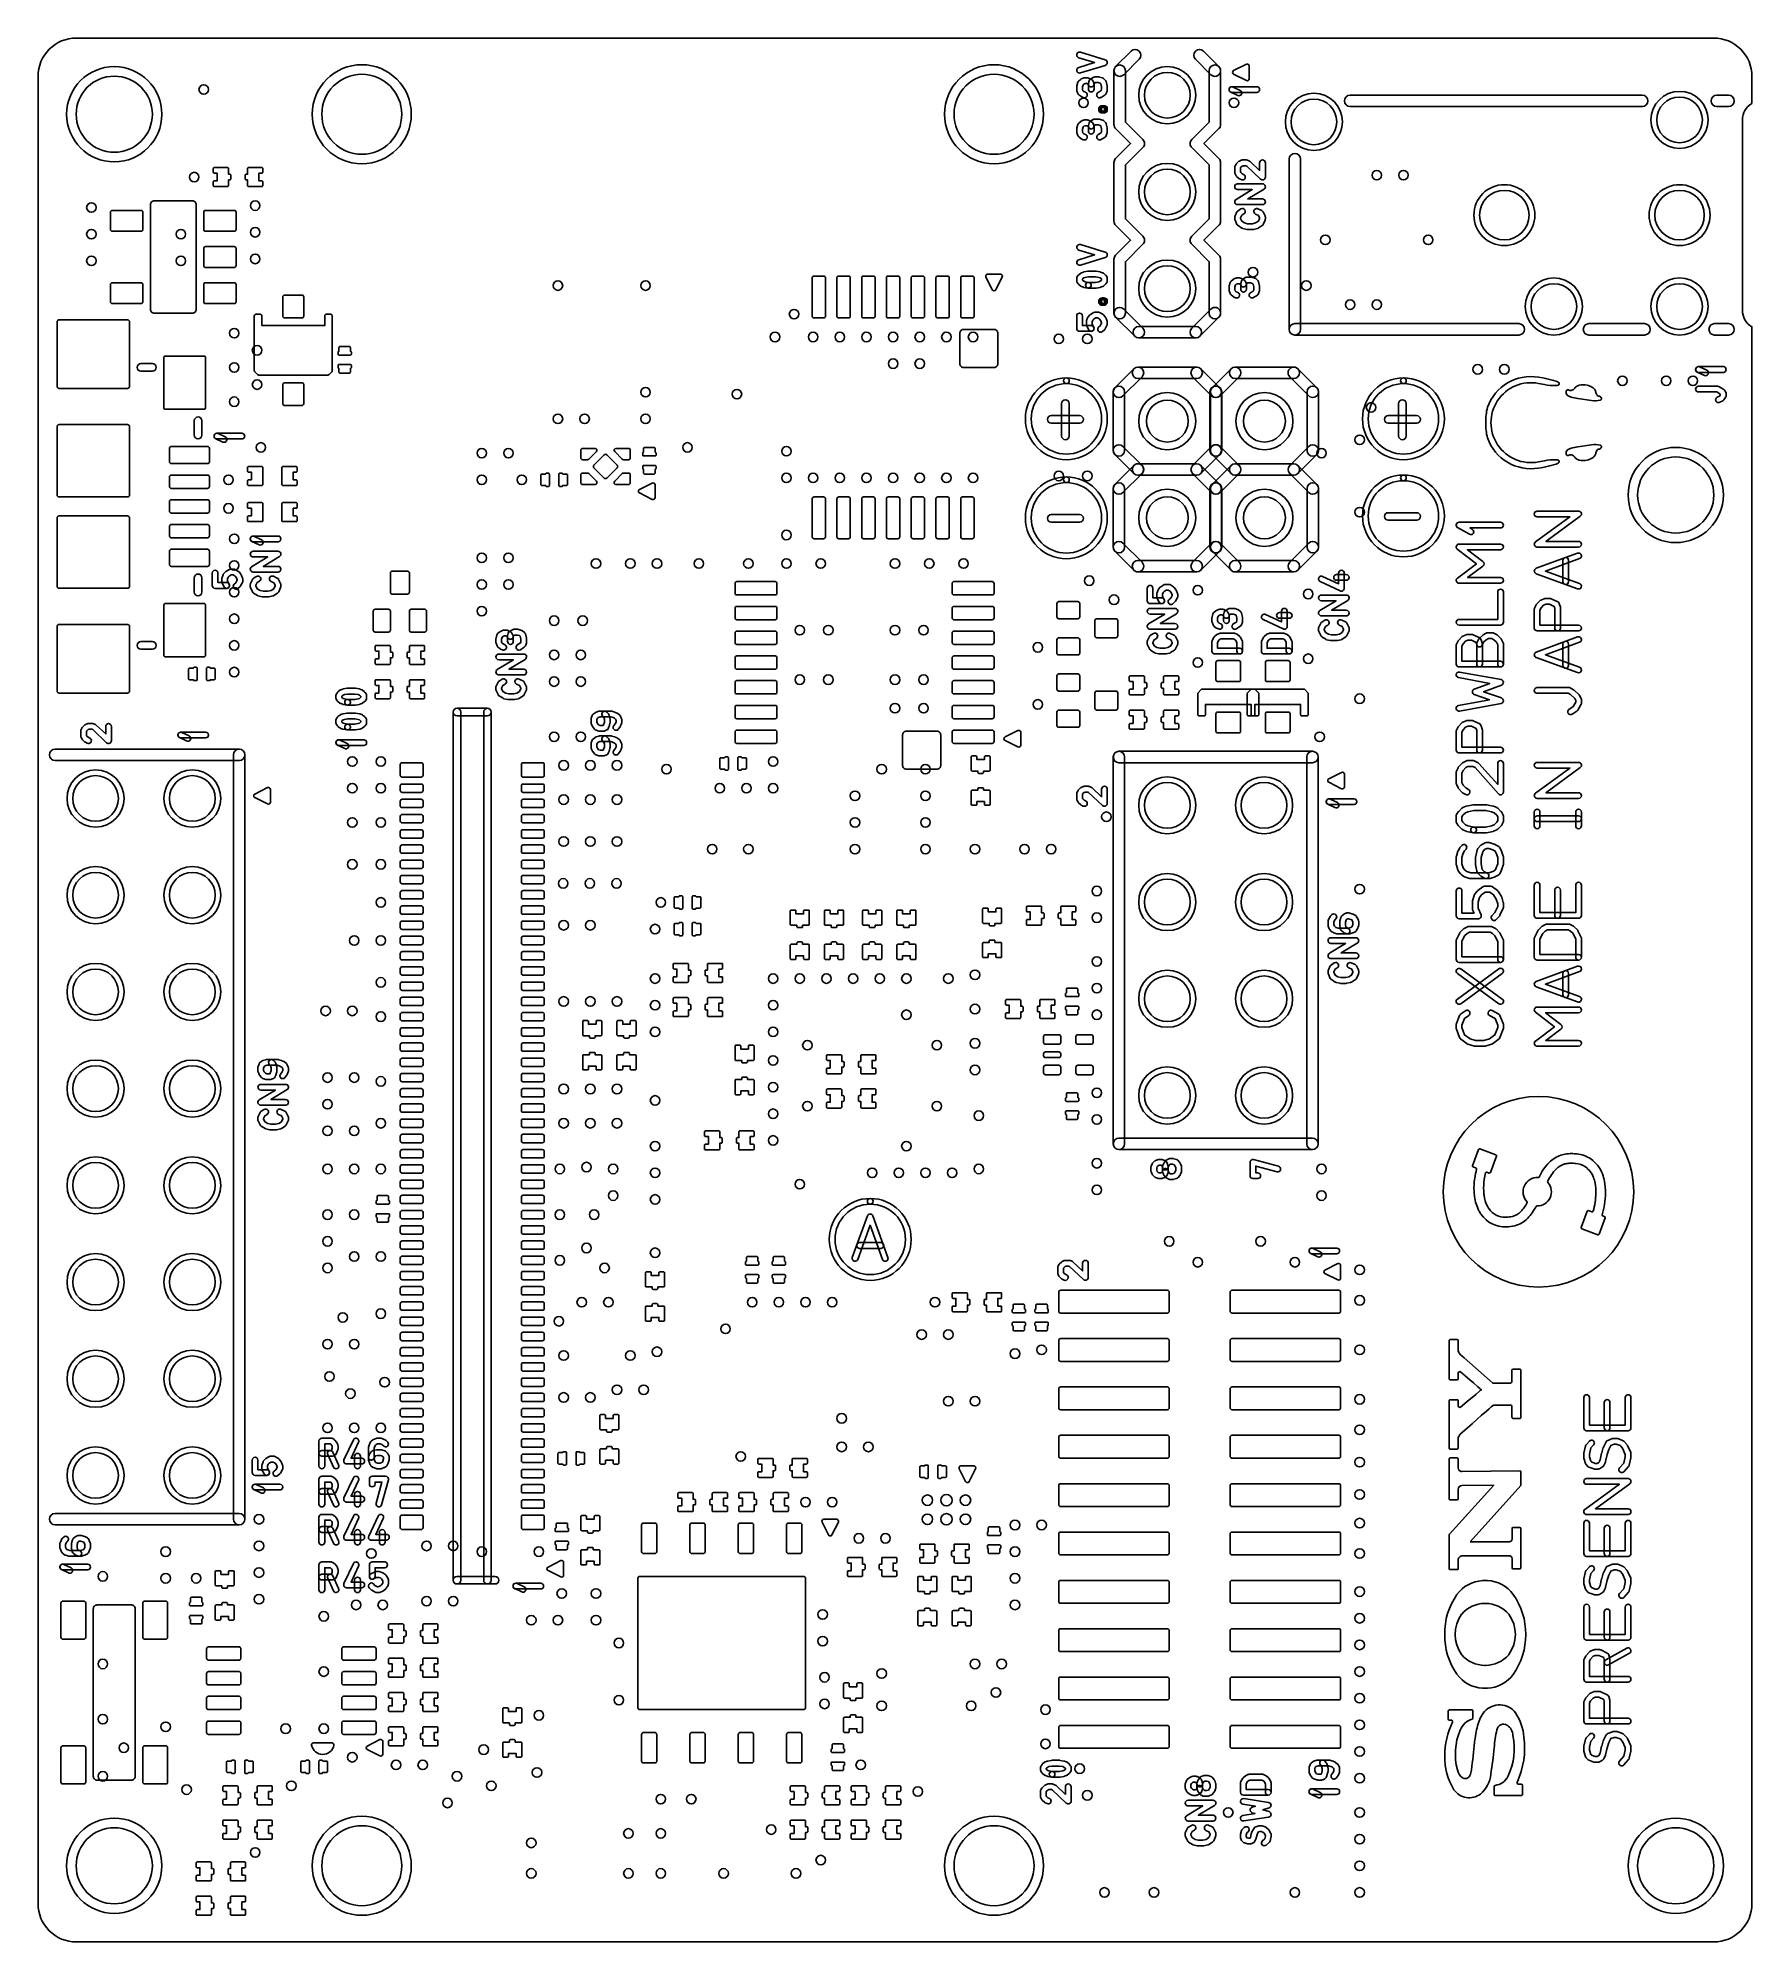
# Model space of a CAD drawing. Extents: x 0 to 45, y 0 to 50.
import ezdxf

# ---------------------------------------------------------------- set-up
doc = ezdxf.new("R2010")
doc.units = 0
for name, color, linetype in [('HOLE_1_6', 7, 'CONTINUOUS'), ('NC_Resist-A', 221, 'CONTINUOUS'), ('NC_Symbol-A', 140, 'CONTINUOUS'), ('OUTLINE', 7, 'CONTINUOUS')]:
    doc.layers.add(name, color=color, linetype=linetype)

msp = doc.modelspace()

# ---------------------------------------------------------------- linework, layer by layer
at = {"layer": 'HOLE_1_6'}
for points in [[(9.55, 48, 1), (7.45, 48, 1), (9.55, 48)], [(26.15, 48, 1), (24.05, 48, 1), (26.15, 48)], [(30.25, 48.5, 1), (29.05, 48.5, 1), (30.25, 48.5)], [(3, 48, 1), (1, 48, 1), (3, 48)], [(4.475, 48.65, 1), (4.225, 48.65, 1), (4.475, 48.65)], [(27.575, 48.3, 1), (27.325, 48.3, 1), (27.575, 48.3)], [(31.525, 48.3, 1), (31.275, 48.3, 1), (31.525, 48.3)], [(34.1, 47.8, 1), (32.9, 47.8, 1), (34.1, 47.8)], [(43.7, 47.85, 1), (42.5, 47.85, 1), (43.7, 47.85)], [(30.25, 45.96, 1), (29.05, 45.96, 1), (30.25, 45.96)], [(35.275, 46.4, 1), (35.025, 46.4, 1), (35.275, 46.4)], [(35.975, 46.4, 1), (35.725, 46.4, 1), (35.975, 46.4)], [(4.225, 46.35, 1), (3.975, 46.35, 1), (4.225, 46.35)], [(1.525, 45.55, 1), (1.275, 45.55, 1), (1.525, 45.55)], [(5.825, 45.6, 1), (5.575, 45.6, 1), (5.825, 45.6)], [(39.15, 45.35, 1), (37.85, 45.35, 1), (39.15, 45.35)], [(43.75, 45.35, 1), (42.45, 45.35, 1), (43.75, 45.35)], [(5.825, 44.9, 1), (5.575, 44.9, 1), (5.825, 44.9)], [(1.525, 44.85, 1), (1.275, 44.85, 1), (1.525, 44.85)], [(3.875, 44.85, 1), (3.625, 44.85, 1), (3.875, 44.85)], [(33.925, 44.7, 1), (33.675, 44.7, 1), (33.925, 44.7)], [(36.625, 44.7, 1), (36.375, 44.7, 1), (36.625, 44.7)], [(1.525, 44.15, 1), (1.275, 44.15, 1), (1.525, 44.15)], [(3.875, 44.15, 1), (3.625, 44.15, 1), (3.875, 44.15)], [(5.825, 44.2, 1), (5.575, 44.2, 1), (5.825, 44.2)], [(30.25, 43.42, 1), (29.05, 43.42, 1), (30.25, 43.42)], [(13.775, 43.5, 1), (13.525, 43.5, 1), (13.775, 43.5)], [(16.075, 43.5, 1), (15.825, 43.5, 1), (16.075, 43.5)], [(32.025, 43.85, 1), (31.775, 43.85, 1), (32.025, 43.85)], [(33.425, 43.5, 1), (33.175, 43.5, 1), (33.425, 43.5)], [(40.4, 42.95, 1), (39.2, 42.95, 1), (40.4, 42.95)], [(43.7, 42.95, 1), (42.5, 42.95, 1), (43.7, 42.95)], [(34.575, 43, 1), (34.325, 43, 1), (34.575, 43)], [(35.275, 43, 1), (35.025, 43, 1), (35.275, 43)], [(19.975, 42.75, 1), (19.725, 42.75, 1), (19.975, 42.75)], [(5.275, 42.25, 1), (5.025, 42.25, 1), (5.275, 42.25)], [(19.475, 42.15, 1), (19.225, 42.15, 1), (19.475, 42.15)], [(20.475, 42.15, 1), (20.225, 42.15, 1), (20.475, 42.15)], [(21.175, 42.15, 1), (20.925, 42.15, 1), (21.175, 42.15)], [(21.875, 42.15, 1), (21.625, 42.15, 1), (21.875, 42.15)], [(22.575, 42.15, 1), (22.325, 42.15, 1), (22.575, 42.15)], [(23.275, 42.15, 1), (23.025, 42.15, 1), (23.275, 42.15)], [(23.975, 42.15, 1), (23.725, 42.15, 1), (23.975, 42.15)], [(24.675, 42.15, 1), (24.425, 42.15, 1), (24.675, 42.15)], [(26.925, 42.1, 1), (26.675, 42.1, 1), (26.925, 42.1)], [(27.675, 42.1, 1), (27.425, 42.1, 1), (27.675, 42.1)], [(5.875, 41.8, 1), (5.625, 41.8, 1), (5.875, 41.8)], [(22.575, 41.45, 1), (22.325, 41.45, 1), (22.575, 41.45)], [(23.275, 41.45, 1), (23.025, 41.45, 1), (23.275, 41.45)], [(5.275, 41.35, 1), (5.025, 41.35, 1), (5.275, 41.35)], [(5.875, 40.9, 1), (5.625, 40.9, 1), (5.875, 40.9)], [(37.925, 41.3, 1), (37.675, 41.3, 1), (37.925, 41.3)], [(38.625, 41.3, 1), (38.375, 41.3, 1), (38.625, 41.3)], [(41.725, 41, 1), (41.475, 41, 1), (41.725, 41)], [(42.875, 41, 1), (42.625, 41, 1), (42.875, 41)], [(43.575, 41, 1), (43.325, 41, 1), (43.575, 41)], [(5.275, 40.45, 1), (5.025, 40.45, 1), (5.275, 40.45)], [(16.075, 40.7, 1), (15.825, 40.7, 1), (16.075, 40.7)], [(18.475, 40.65, 1), (18.225, 40.65, 1), (18.475, 40.65)], [(13.775, 40, 1), (13.525, 40, 1), (13.775, 40)], [(14.475, 40, 1), (14.225, 40, 1), (14.475, 40)], [(16.075, 40, 1), (15.825, 40, 1), (16.075, 40)], [(30.2, 39.94, 1), (29.1, 39.94, 1), (30.2, 39.94)], [(32.75, 39.94, 1), (31.65, 39.94, 1), (32.75, 39.94)], [(35.125, 40.3, 1), (34.875, 40.3, 1), (35.125, 40.3)], [(34.825, 39.45, 1), (34.575, 39.45, 1), (34.825, 39.45)], [(5.975, 39.25, 1), (5.725, 39.25, 1), (5.975, 39.25)], [(11.775, 39.1, 1), (11.525, 39.1, 1), (11.775, 39.1)], [(12.475, 39.1, 1), (12.225, 39.1, 1), (12.475, 39.1)], [(17.175, 39.25, 1), (16.925, 39.25, 1), (17.175, 39.25)], [(19.775, 39.15, 1), (19.525, 39.15, 1), (19.775, 39.15)], [(33.825, 39.1, 1), (33.575, 39.1, 1), (33.825, 39.1)], [(5.125, 38.4, 1), (4.875, 38.4, 1), (5.125, 38.4)], [(11.775, 38.4, 1), (11.525, 38.4, 1), (11.775, 38.4)], [(12.825, 38.4, 1), (12.575, 38.4, 1), (12.825, 38.4)], [(19.775, 38.45, 1), (19.525, 38.45, 1), (19.775, 38.45)], [(20.475, 38.45, 1), (20.225, 38.45, 1), (20.475, 38.45)], [(21.175, 38.45, 1), (20.925, 38.45, 1), (21.175, 38.45)], [(21.875, 38.45, 1), (21.625, 38.45, 1), (21.875, 38.45)], [(22.575, 38.45, 1), (22.325, 38.45, 1), (22.575, 38.45)], [(23.275, 38.45, 1), (23.025, 38.45, 1), (23.275, 38.45)], [(23.975, 38.45, 1), (23.725, 38.45, 1), (23.975, 38.45)], [(24.675, 38.45, 1), (24.425, 38.45, 1), (24.675, 38.45)], [(26.925, 38.5, 1), (26.675, 38.5, 1), (26.925, 38.5)], [(27.675, 38.5, 1), (27.425, 38.5, 1), (27.675, 38.5)], [(44, 38, 1), (42, 38, 1), (44, 38)], [(5.125, 37.65, 1), (4.875, 37.65, 1), (5.125, 37.65)], [(30.2, 37.4, 1), (29.1, 37.4, 1), (30.2, 37.4)], [(32.75, 37.4, 1), (31.65, 37.4, 1), (32.75, 37.4)], [(34.825, 37.55, 1), (34.575, 37.55, 1), (34.825, 37.55)], [(19.775, 36.95, 1), (19.525, 36.95, 1), (19.775, 36.95)], [(5.275, 36.85, 1), (5.025, 36.85, 1), (5.275, 36.85)], [(5.275, 36.15, 1), (5.025, 36.15, 1), (5.275, 36.15)], [(11.775, 36.35, 1), (11.525, 36.35, 1), (11.775, 36.35)], [(12.475, 36.35, 1), (12.225, 36.35, 1), (12.475, 36.35)], [(14.775, 36.2, 1), (14.525, 36.2, 1), (14.775, 36.2)], [(15.675, 36.2, 1), (15.425, 36.2, 1), (15.675, 36.2)], [(16.375, 36.2, 1), (16.125, 36.2, 1), (16.375, 36.2)], [(17.475, 36.2, 1), (17.225, 36.2, 1), (17.475, 36.2)], [(18.775, 36.2, 1), (18.525, 36.2, 1), (18.775, 36.2)], [(19.775, 36.2, 1), (19.525, 36.2, 1), (19.775, 36.2)], [(20.675, 36.2, 1), (20.425, 36.2, 1), (20.675, 36.2)], [(22.625, 36.2, 1), (22.375, 36.2, 1), (22.625, 36.2)], [(23.525, 36.2, 1), (23.275, 36.2, 1), (23.525, 36.2)], [(24.425, 36.2, 1), (24.175, 36.2, 1), (24.425, 36.2)], [(5.275, 35.45, 1), (5.025, 35.45, 1), (5.275, 35.45)], [(11.775, 35.65, 1), (11.525, 35.65, 1), (11.775, 35.65)], [(12.475, 35.65, 1), (12.225, 35.65, 1), (12.475, 35.65)], [(27.725, 35.75, 1), (27.475, 35.75, 1), (27.725, 35.75)], [(30.575, 35.5, 1), (30.325, 35.5, 1), (30.575, 35.5)], [(33.475, 35.4, 1), (33.225, 35.4, 1), (33.475, 35.4)], [(11.775, 34.95, 1), (11.525, 34.95, 1), (11.775, 34.95)], [(28.375, 35.25, 1), (28.125, 35.25, 1), (28.375, 35.25)], [(5.275, 34.75, 1), (5.025, 34.75, 1), (5.275, 34.75)], [(13.675, 34.7, 1), (13.425, 34.7, 1), (13.675, 34.7)], [(14.425, 34.7, 1), (14.175, 34.7, 1), (14.425, 34.7)], [(20.125, 34.45, 1), (19.875, 34.45, 1), (20.125, 34.45)], [(20.875, 34.45, 1), (20.625, 34.45, 1), (20.875, 34.45)], [(22.625, 34.45, 1), (22.375, 34.45, 1), (22.625, 34.45)], [(23.375, 34.45, 1), (23.125, 34.45, 1), (23.375, 34.45)], [(5.275, 34.05, 1), (5.025, 34.05, 1), (5.275, 34.05)], [(26.375, 34, 1), (26.125, 34, 1), (26.375, 34)], [(13.675, 33.8, 1), (13.425, 33.8, 1), (13.675, 33.8)], [(14.375, 33.8, 1), (14.125, 33.8, 1), (14.375, 33.8)], [(30.575, 33.6, 1), (30.325, 33.6, 1), (30.575, 33.6)], [(33.475, 33.7, 1), (33.225, 33.7, 1), (33.475, 33.7)], [(5.275, 33.35, 1), (5.025, 33.35, 1), (5.275, 33.35)], [(13.675, 33.1, 1), (13.425, 33.1, 1), (13.675, 33.1)], [(14.375, 33.1, 1), (14.125, 33.1, 1), (14.375, 33.1)], [(20.125, 33.15, 1), (19.875, 33.15, 1), (20.125, 33.15)], [(20.875, 33.15, 1), (20.625, 33.15, 1), (20.875, 33.15)], [(22.625, 33.15, 1), (22.375, 33.15, 1), (22.625, 33.15)], [(23.375, 33.15, 1), (23.125, 33.15, 1), (23.375, 33.15)], [(22.625, 32.4, 1), (22.375, 32.4, 1), (22.625, 32.4)], [(23.375, 32.4, 1), (23.125, 32.4, 1), (23.375, 32.4)], [(26.375, 32.5, 1), (26.125, 32.5, 1), (26.375, 32.5)], [(34.825, 32.65, 1), (34.575, 32.65, 1), (34.825, 32.65)], [(13.675, 31.65, 1), (13.425, 31.65, 1), (13.675, 31.65)], [(14.375, 31.65, 1), (14.125, 31.65, 1), (14.375, 31.65)], [(33.775, 31.65, 1), (33.525, 31.65, 1), (33.775, 31.65)], [(8.375, 31, 1), (8.125, 31, 1), (8.375, 31)], [(9.125, 31, 1), (8.875, 31, 1), (9.125, 31)], [(13.925, 30.9, 1), (13.675, 30.9, 1), (13.925, 30.9)], [(14.625, 30.9, 1), (14.375, 30.9, 1), (14.625, 30.9)], [(15.325, 30.9, 1), (15.075, 30.9, 1), (15.325, 30.9)], [(19.425, 31, 1), (19.175, 31, 1), (19.425, 31)], [(2.11, 30.03, 1), (0.91, 30.03, 1), (2.11, 30.03)], [(4.65, 30.03, 1), (3.45, 30.03, 1), (4.65, 30.03)], [(16.625, 30.8, 1), (16.375, 30.8, 1), (16.625, 30.8)], [(22.275, 30.8, 1), (22.025, 30.8, 1), (22.275, 30.8)], [(23.425, 30.8, 1), (23.175, 30.8, 1), (23.425, 30.8)], [(8.375, 30.3, 1), (8.125, 30.3, 1), (8.375, 30.3)], [(9.125, 30.3, 1), (8.875, 30.3, 1), (9.125, 30.3)], [(13.925, 30, 1), (13.675, 30, 1), (13.925, 30)], [(14.625, 30, 1), (14.375, 30, 1), (14.625, 30)], [(15.325, 30, 1), (15.075, 30, 1), (15.325, 30)], [(18.025, 30.3, 1), (17.775, 30.3, 1), (18.025, 30.3)], [(18.725, 30.3, 1), (18.475, 30.3, 1), (18.725, 30.3)], [(19.425, 30.3, 1), (19.175, 30.3, 1), (19.425, 30.3)], [(21.575, 30.1, 1), (21.325, 30.1, 1), (21.575, 30.1)], [(23.425, 30.1, 1), (23.175, 30.1, 1), (23.425, 30.1)], [(30.25, 29.85, 1), (29.05, 29.85, 1), (30.25, 29.85)], [(32.79, 29.85, 1), (31.59, 29.85, 1), (32.79, 29.85)], [(8.375, 29.4, 1), (8.125, 29.4, 1), (8.375, 29.4)], [(9.125, 29.4, 1), (8.875, 29.4, 1), (9.125, 29.4)], [(21.575, 29.4, 1), (21.325, 29.4, 1), (21.575, 29.4)], [(23.425, 29.4, 1), (23.175, 29.4, 1), (23.425, 29.4)], [(28.175, 29.55, 1), (27.925, 29.55, 1), (28.175, 29.55)], [(13.925, 28.9, 1), (13.675, 28.9, 1), (13.925, 28.9)], [(14.625, 28.9, 1), (14.375, 28.9, 1), (14.625, 28.9)], [(15.325, 28.9, 1), (15.075, 28.9, 1), (15.325, 28.9)], [(17.825, 28.7, 1), (17.575, 28.7, 1), (17.825, 28.7)], [(18.775, 28.7, 1), (18.525, 28.7, 1), (18.775, 28.7)], [(21.575, 28.7, 1), (21.325, 28.7, 1), (21.575, 28.7)], [(23.425, 28.7, 1), (23.175, 28.7, 1), (23.425, 28.7)], [(24.725, 28.7, 1), (24.475, 28.7, 1), (24.725, 28.7)], [(26.025, 28.7, 1), (25.775, 28.7, 1), (26.025, 28.7)], [(26.725, 28.7, 1), (26.475, 28.7, 1), (26.725, 28.7)], [(2.11, 27.49, 1), (0.91, 27.49, 1), (2.11, 27.49)], [(4.65, 27.49, 1), (3.45, 27.49, 1), (4.65, 27.49)], [(8.375, 28.3, 1), (8.125, 28.3, 1), (8.375, 28.3)], [(9.125, 28.3, 1), (8.875, 28.3, 1), (9.125, 28.3)], [(13.9125, 27.8, 1), (13.6625, 27.8, 1), (13.9125, 27.8)], [(14.6125, 27.8, 1), (14.3625, 27.8, 1), (14.6125, 27.8)], [(15.3125, 27.8, 1), (15.0625, 27.8, 1), (15.3125, 27.8)], [(27.925, 27.6, 1), (27.675, 27.6, 1), (27.925, 27.6)], [(30.25, 27.31, 1), (29.05, 27.31, 1), (30.25, 27.31)], [(32.79, 27.31, 1), (31.59, 27.31, 1), (32.79, 27.31)], [(34.825, 27.65, 1), (34.575, 27.65, 1), (34.825, 27.65)], [(9.125, 27.3, 1), (8.875, 27.3, 1), (9.125, 27.3)], [(16.475, 27.3, 1), (16.225, 27.3, 1), (16.475, 27.3)], [(27.925, 26.9, 1), (27.675, 26.9, 1), (27.925, 26.9)], [(13.925, 26.7, 1), (13.675, 26.7, 1), (13.925, 26.7)], [(14.625, 26.7, 1), (14.375, 26.7, 1), (14.625, 26.7)], [(16.325, 26.6, 1), (16.075, 26.6, 1), (16.325, 26.6)], [(8.425, 26.3, 1), (8.175, 26.3, 1), (8.425, 26.3)], [(9.125, 26.3, 1), (8.875, 26.3, 1), (9.125, 26.3)], [(2.11, 24.95, 1), (0.91, 24.95, 1), (2.11, 24.95)], [(4.65, 24.95, 1), (3.45, 24.95, 1), (4.65, 24.95)], [(24.725, 25.4, 1), (24.475, 25.4, 1), (24.725, 25.4)], [(27.925, 25.75, 1), (27.675, 25.75, 1), (27.925, 25.75)], [(9.125, 25.2, 1), (8.875, 25.2, 1), (9.125, 25.2)], [(16.325, 25.3, 1), (16.075, 25.3, 1), (16.325, 25.3)], [(19.425, 25.3, 1), (19.175, 25.3, 1), (19.425, 25.3)], [(20.125, 25.3, 1), (19.875, 25.3, 1), (20.125, 25.3)], [(20.825, 25.3, 1), (20.575, 25.3, 1), (20.825, 25.3)], [(21.525, 25.3, 1), (21.275, 25.3, 1), (21.525, 25.3)], [(22.225, 25.3, 1), (21.975, 25.3, 1), (22.225, 25.3)], [(22.925, 25.3, 1), (22.675, 25.3, 1), (22.925, 25.3)], [(24.025, 25.3, 1), (23.775, 25.3, 1), (24.025, 25.3)], [(27.925, 25.05, 1), (27.675, 25.05, 1), (27.925, 25.05)], [(30.25, 24.77, 1), (29.05, 24.77, 1), (30.25, 24.77)], [(32.79, 24.77, 1), (31.59, 24.77, 1), (32.79, 24.77)], [(7.675, 24.45, 1), (7.425, 24.45, 1), (7.675, 24.45)], [(8.375, 24.45, 1), (8.125, 24.45, 1), (8.375, 24.45)], [(13.925, 24.7, 1), (13.675, 24.7, 1), (13.925, 24.7)], [(14.625, 24.7, 1), (14.375, 24.7, 1), (14.625, 24.7)], [(15.325, 24.7, 1), (15.075, 24.7, 1), (15.325, 24.7)], [(16.325, 24.6, 1), (16.075, 24.6, 1), (16.325, 24.6)], [(19.425, 24.6, 1), (19.175, 24.6, 1), (19.425, 24.6)], [(24.725, 24.5, 1), (24.475, 24.5, 1), (24.725, 24.5)], [(9.125, 24.3, 1), (8.875, 24.3, 1), (9.125, 24.3)], [(16.325, 23.9, 1), (16.075, 23.9, 1), (16.325, 23.9)], [(19.425, 23.9, 1), (19.175, 23.9, 1), (19.425, 23.9)], [(22.925, 24.35, 1), (22.675, 24.35, 1), (22.925, 24.35)], [(27.925, 24.35, 1), (27.675, 24.35, 1), (27.925, 24.35)], [(20.325, 23.55, 1), (20.075, 23.55, 1), (20.325, 23.55)], [(23.725, 23.55, 1), (23.475, 23.55, 1), (23.725, 23.55)], [(24.725, 23.6, 1), (24.475, 23.6, 1), (24.725, 23.6)], [(2.11, 22.41, 1), (0.91, 22.41, 1), (2.11, 22.41)], [(4.65, 22.41, 1), (3.45, 22.41, 1), (4.65, 22.41)], [(19.425, 23.15, 1), (19.175, 23.15, 1), (19.425, 23.15)], [(24.725, 22.9, 1), (24.475, 22.9, 1), (24.725, 22.9)], [(7.725, 22.7, 1), (7.475, 22.7, 1), (7.725, 22.7)], [(8.425, 22.7, 1), (8.175, 22.7, 1), (8.425, 22.7)], [(9.125, 22.6, 1), (8.875, 22.6, 1), (9.125, 22.6)], [(13.925, 22.4, 1), (13.675, 22.4, 1), (13.925, 22.4)], [(14.625, 22.4, 1), (14.375, 22.4, 1), (14.625, 22.4)], [(15.325, 22.4, 1), (15.075, 22.4, 1), (15.325, 22.4)], [(19.425, 22.45, 1), (19.175, 22.45, 1), (19.425, 22.45)], [(30.25, 22.23, 1), (29.05, 22.23, 1), (30.25, 22.23)], [(32.79, 22.23, 1), (31.59, 22.23, 1), (32.79, 22.23)], [(7.725, 22, 1), (7.475, 22, 1), (7.725, 22)], [(16.325, 22.1, 1), (16.075, 22.1, 1), (16.325, 22.1)], [(20.325, 21.95, 1), (20.075, 21.95, 1), (20.325, 21.95)], [(23.725, 21.95, 1), (23.475, 21.95, 1), (23.725, 21.95)], [(27.925, 22.3, 1), (27.675, 22.3, 1), (27.925, 22.3)], [(9.125, 21.5, 1), (8.875, 21.5, 1), (9.125, 21.5)], [(13.925, 21.5, 1), (13.675, 21.5, 1), (13.925, 21.5)], [(14.625, 21.5, 1), (14.375, 21.5, 1), (14.625, 21.5)], [(15.325, 21.5, 1), (15.075, 21.5, 1), (15.325, 21.5)], [(19.425, 21.75, 1), (19.175, 21.75, 1), (19.425, 21.75)], [(24.825, 21.7, 1), (24.575, 21.7, 1), (24.825, 21.7)], [(27.925, 21.6, 1), (27.675, 21.6, 1), (27.925, 21.6)], [(7.725, 21.3, 1), (7.475, 21.3, 1), (7.725, 21.3)], [(8.425, 21.3, 1), (8.175, 21.3, 1), (8.425, 21.3)], [(16.325, 20.9, 1), (16.075, 20.9, 1), (16.325, 20.9)], [(19.425, 21.05, 1), (19.175, 21.05, 1), (19.425, 21.05)], [(22.925, 20.9, 1), (22.675, 20.9, 1), (22.925, 20.9)], [(27.925, 20.45, 1), (27.675, 20.45, 1), (27.925, 20.45)], [(2.11, 19.87, 1), (0.91, 19.87, 1), (2.11, 19.87)], [(4.65, 19.87, 1), (3.45, 19.87, 1), (4.65, 19.87)], [(7.725, 20.3, 1), (7.475, 20.3, 1), (7.725, 20.3)], [(8.425, 20.3, 1), (8.175, 20.3, 1), (8.425, 20.3)], [(9.125, 20.3, 1), (8.875, 20.3, 1), (9.125, 20.3)], [(13.825, 20.3, 1), (13.575, 20.3, 1), (13.825, 20.3)], [(14.525, 20.35, 1), (14.275, 20.35, 1), (14.525, 20.35)], [(15.225, 20.3, 1), (14.975, 20.3, 1), (15.225, 20.3)], [(16.325, 20.2, 1), (16.075, 20.2, 1), (16.325, 20.2)], [(20.125, 19.9, 1), (19.875, 19.9, 1), (20.125, 19.9)], [(22.025, 20.2, 1), (21.775, 20.2, 1), (22.025, 20.2)], [(22.725, 20.2, 1), (22.475, 20.2, 1), (22.725, 20.2)], [(23.425, 20.2, 1), (23.175, 20.2, 1), (23.425, 20.2)], [(24.125, 20.2, 1), (23.875, 20.2, 1), (24.125, 20.2)], [(24.825, 20.3, 1), (24.575, 20.3, 1), (24.825, 20.3)], [(33.825, 20.3, 1), (33.575, 20.3, 1), (33.825, 20.3)], [(15.225, 19.6, 1), (14.975, 19.6, 1), (15.225, 19.6)], [(16.325, 19.5, 1), (16.075, 19.5, 1), (16.325, 19.5)], [(27.925, 19.75, 1), (27.675, 19.75, 1), (27.925, 19.75)], [(33.825, 19.6, 1), (33.575, 19.6, 1), (33.825, 19.6)], [(7.725, 19.1, 1), (7.475, 19.1, 1), (7.725, 19.1)], [(8.425, 19.1, 1), (8.175, 19.1, 1), (8.425, 19.1)], [(13.825, 19.1, 1), (13.575, 19.1, 1), (13.825, 19.1)], [(14.725, 19.1, 1), (14.475, 19.1, 1), (14.725, 19.1)], [(7.725, 18.4, 1), (7.475, 18.4, 1), (7.725, 18.4)], [(29.825, 18.4, 1), (29.575, 18.4, 1), (29.825, 18.4)], [(32.225, 18.4, 1), (31.975, 18.4, 1), (32.225, 18.4)], [(8.425, 18, 1), (8.175, 18, 1), (8.425, 18)], [(9.125, 18, 1), (8.875, 18, 1), (9.125, 18)], [(13.825, 17.9, 1), (13.575, 17.9, 1), (13.825, 17.9)], [(14.525, 18.225, 1), (14.275, 18.225, 1), (14.525, 18.225)], [(16.325, 18.1, 1), (16.075, 18.1, 1), (16.325, 18.1)], [(2.11, 17.33, 1), (0.91, 17.33, 1), (2.11, 17.33)], [(4.65, 17.33, 1), (3.45, 17.33, 1), (4.65, 17.33)], [(7.725, 17.7, 1), (7.475, 17.7, 1), (7.725, 17.7)], [(15, 17.7, 1), (14.75, 17.7, 1), (15, 17.7)], [(30.575, 17.85, 1), (30.325, 17.85, 1), (30.575, 17.85)], [(33.125, 17.85, 1), (32.875, 17.85, 1), (33.125, 17.85)], [(34.825, 17.65, 1), (34.575, 17.65, 1), (34.825, 17.65)], [(8.125, 16.4, 1), (7.875, 16.4, 1), (8.125, 16.4)], [(9.125, 16.5, 1), (8.875, 16.5, 1), (9.125, 16.5)], [(14.4, 16.8, 1), (14.15, 16.8, 1), (14.4, 16.8)], [(15.1, 16.8, 1), (14.85, 16.8, 1), (15.1, 16.8)], [(18.875, 16.8, 1), (18.625, 16.8, 1), (18.875, 16.8)], [(19.575, 16.8, 1), (19.325, 16.8, 1), (19.575, 16.8)], [(20.275, 16.8, 1), (20.025, 16.8, 1), (20.275, 16.8)], [(20.975, 16.8, 1), (20.725, 16.8, 1), (20.975, 16.8)], [(23.675, 16.8, 1), (23.425, 16.8, 1), (23.675, 16.8)], [(34.825, 16.85, 1), (34.575, 16.85, 1), (34.825, 16.85)], [(13.8, 16.3, 1), (13.55, 16.3, 1), (13.8, 16.3)], [(18.175, 16.1, 1), (17.925, 16.1, 1), (18.175, 16.1)], [(23.325, 15.95, 1), (23.075, 15.95, 1), (23.325, 15.95)], [(24.025, 15.95, 1), (23.775, 15.95, 1), (24.025, 15.95)], [(7.725, 15.7, 1), (7.475, 15.7, 1), (7.725, 15.7)], [(8.425, 15.7, 1), (8.175, 15.7, 1), (8.425, 15.7)], [(13.925, 15.4, 1), (13.675, 15.4, 1), (13.925, 15.4)], [(15.675, 15.4, 1), (15.425, 15.4, 1), (15.675, 15.4)], [(16.375, 15.5, 1), (16.125, 15.5, 1), (16.375, 15.5)], [(25.775, 15.45, 1), (25.525, 15.45, 1), (25.775, 15.45)], [(26.475, 15.55, 1), (26.225, 15.55, 1), (26.475, 15.55)], [(34.825, 15.55, 1), (34.575, 15.55, 1), (34.825, 15.55)], [(2.11, 14.79, 1), (0.91, 14.79, 1), (2.11, 14.79)], [(4.65, 14.79, 1), (3.45, 14.79, 1), (4.65, 14.79)], [(7.775, 14.85, 1), (7.525, 14.85, 1), (7.775, 14.85)], [(8.325, 14.4, 1), (8.075, 14.4, 1), (8.325, 14.4)], [(9.225, 14.7, 1), (8.975, 14.7, 1), (9.225, 14.7)], [(15.325, 14.5, 1), (15.075, 14.5, 1), (15.325, 14.5)], [(16.025, 14.5, 1), (15.775, 14.5, 1), (16.025, 14.5)], [(13.925, 14.3, 1), (13.675, 14.3, 1), (13.925, 14.3)], [(14.625, 14.3, 1), (14.375, 14.3, 1), (14.625, 14.3)], [(24.025, 14.2, 1), (23.775, 14.2, 1), (24.025, 14.2)], [(24.725, 14.2, 1), (24.475, 14.2, 1), (24.725, 14.2)], [(34.825, 14.25, 1), (34.575, 14.25, 1), (34.825, 14.25)], [(7.725, 13.5, 1), (7.475, 13.5, 1), (7.725, 13.5)], [(8.425, 13.5, 1), (8.175, 13.5, 1), (8.425, 13.5)], [(9.125, 13.5, 1), (8.875, 13.5, 1), (9.125, 13.5)], [(21.225, 13.75, 1), (20.975, 13.75, 1), (21.225, 13.75)], [(34.825, 13.45, 1), (34.575, 13.45, 1), (34.825, 13.45)], [(21.225, 13, 1), (20.975, 13, 1), (21.225, 13)], [(21.925, 13, 1), (21.675, 13, 1), (21.925, 13)], [(2.11, 12.25, 1), (0.91, 12.25, 1), (2.11, 12.25)], [(4.65, 12.25, 1), (3.45, 12.25, 1), (4.65, 12.25)], [(18.575, 12.75, 1), (18.325, 12.75, 1), (18.575, 12.75)], [(34.825, 12.6, 1), (34.575, 12.6, 1), (34.825, 12.6)], [(20.275, 11.55, 1), (20.025, 11.55, 1), (20.275, 11.55)], [(20.975, 11.55, 1), (20.725, 11.55, 1), (20.975, 11.55)], [(34.825, 11.75, 1), (34.575, 11.75, 1), (34.825, 11.75)], [(5.925, 11.1, 1), (5.675, 11.1, 1), (5.925, 11.1)], [(25.775, 10.95, 1), (25.525, 10.95, 1), (25.775, 10.95)], [(26.475, 10.95, 1), (26.225, 10.95, 1), (26.475, 10.95)], [(34.825, 11, 1), (34.575, 11, 1), (34.825, 11)], [(5.925, 10.4, 1), (5.675, 10.4, 1), (5.925, 10.4)], [(10.325, 10.4, 1), (10.075, 10.4, 1), (10.325, 10.4)], [(11.025, 10.4, 1), (10.775, 10.4, 1), (11.025, 10.4)], [(21.675, 10.6, 1), (21.425, 10.6, 1), (21.675, 10.6)], [(22.375, 10.6, 1), (22.125, 10.6, 1), (22.375, 10.6)], [(3.475, 10.25, 1), (3.225, 10.25, 1), (3.475, 10.25)], [(8.875, 10.2, 1), (8.625, 10.2, 1), (8.875, 10.2)], [(11.775, 10.25, 1), (11.525, 10.25, 1), (11.775, 10.25)], [(13.275, 10.25, 1), (13.025, 10.25, 1), (13.275, 10.25)], [(25.775, 10.25, 1), (25.525, 10.25, 1), (25.775, 10.25)], [(34.825, 10.2, 1), (34.575, 10.2, 1), (34.825, 10.2)], [(1.825, 9.6, 1), (1.575, 9.6, 1), (1.825, 9.6)], [(3.475, 9.55, 1), (3.225, 9.55, 1), (3.475, 9.55)], [(4.275, 9.55, 1), (4.025, 9.55, 1), (4.275, 9.55)], [(5.925, 9.7, 1), (5.675, 9.7, 1), (5.925, 9.7)], [(25.775, 9.55, 1), (25.525, 9.55, 1), (25.775, 9.55)], [(5.925, 9, 1), (5.675, 9, 1), (5.925, 9)], [(10.325, 8.95, 1), (10.075, 8.95, 1), (10.325, 8.95)], [(11.025, 8.95, 1), (10.775, 8.95, 1), (11.025, 8.95)], [(13.875, 9.15, 1), (13.625, 9.15, 1), (13.875, 9.15)], [(14.775, 9.15, 1), (14.525, 9.15, 1), (14.775, 9.15)], [(34.825, 9.2, 1), (34.575, 9.2, 1), (34.825, 9.2)], [(7.625, 8.55, 1), (7.375, 8.55, 1), (7.625, 8.55)], [(8.475, 8.85, 1), (8.225, 8.85, 1), (8.475, 8.85)], [(9.175, 8.85, 1), (8.925, 8.85, 1), (9.175, 8.85)], [(13.075, 8.45, 1), (12.825, 8.45, 1), (13.075, 8.45)], [(13.775, 8.45, 1), (13.525, 8.45, 1), (13.775, 8.45)], [(14.775, 8.45, 1), (14.525, 8.45, 1), (14.775, 8.45)], [(20.725, 8.6, 1), (20.475, 8.6, 1), (20.725, 8.6)], [(25.775, 8.85, 1), (25.525, 8.85, 1), (25.775, 8.85)], [(34.825, 8.5, 1), (34.575, 8.5, 1), (34.825, 8.5)], [(20.725, 7.9, 1), (20.475, 7.9, 1), (20.725, 7.9)], [(15.375, 7.85, 1), (15.125, 7.85, 1), (15.375, 7.85)], [(34.825, 7.8, 1), (34.575, 7.8, 1), (34.825, 7.8)], [(1.825, 7.3, 1), (1.575, 7.3, 1), (1.825, 7.3)], [(7.625, 7.1, 1), (7.375, 7.1, 1), (7.625, 7.1)], [(20.775, 6.95, 1), (20.525, 6.95, 1), (20.775, 6.95)], [(22.275, 7.05, 1), (22.025, 7.05, 1), (22.275, 7.05)], [(24.725, 7.3, 1), (24.475, 7.3, 1), (24.725, 7.3)], [(25.425, 7.3, 1), (25.175, 7.3, 1), (25.425, 7.3)], [(34.825, 7.1, 1), (34.575, 7.1, 1), (34.825, 7.1)], [(25.275, 6.55, 1), (25.025, 6.55, 1), (25.275, 6.55)], [(34.825, 6.4, 1), (34.575, 6.4, 1), (34.825, 6.4)], [(13.275, 5.95, 1), (13.025, 5.95, 1), (13.275, 5.95)], [(15.375, 6.35, 1), (15.125, 6.35, 1), (15.375, 6.35)], [(20.775, 6.25, 1), (20.525, 6.25, 1), (20.775, 6.25)], [(22.275, 6.2, 1), (22.025, 6.2, 1), (22.275, 6.2)], [(24.625, 6.2, 1), (24.375, 6.2, 1), (24.625, 6.2)], [(26.575, 6.1, 1), (26.325, 6.1, 1), (26.575, 6.1)], [(1.825, 5.85, 1), (1.575, 5.85, 1), (1.825, 5.85)], [(3.475, 5.65, 1), (3.225, 5.65, 1), (3.475, 5.65)], [(6.625, 5.6, 1), (6.375, 5.6, 1), (6.625, 5.6)], [(7.625, 5.6, 1), (7.375, 5.6, 1), (7.625, 5.6)], [(34.825, 5.7, 1), (34.575, 5.7, 1), (34.825, 5.7)], [(2.375, 5.1, 1), (2.125, 5.1, 1), (2.375, 5.1)], [(11.825, 5.05, 1), (11.575, 5.05, 1), (11.825, 5.05)], [(26.575, 5.2, 1), (26.325, 5.2, 1), (26.575, 5.2)], [(34.825, 5, 1), (34.575, 5, 1), (34.825, 5)], [(8.375, 4.85, 1), (8.125, 4.85, 1), (8.375, 4.85)], [(9.525, 4.65, 1), (9.275, 4.65, 1), (9.525, 4.65)], [(10.225, 4.65, 1), (9.975, 4.65, 1), (10.225, 4.65)], [(13.225, 4.45, 1), (12.975, 4.45, 1), (13.225, 4.45)], [(21.725, 4.65, 1), (21.475, 4.65, 1), (21.725, 4.65)], [(27.475, 4.55, 1), (27.225, 4.55, 1), (27.475, 4.55)], [(1.825, 4.35, 1), (1.575, 4.35, 1), (1.825, 4.35)], [(4.025, 4, 1), (3.775, 4, 1), (4.025, 4)], [(6.775, 4.1, 1), (6.525, 4.1, 1), (6.775, 4.1)], [(11.125, 4.35, 1), (10.875, 4.35, 1), (11.125, 4.35)], [(12.025, 4.1, 1), (11.775, 4.1, 1), (12.025, 4.1)], [(23.225, 3.95, 1), (22.975, 3.95, 1), (23.225, 3.95)], [(34.825, 4.3, 1), (34.575, 4.3, 1), (34.825, 4.3)], [(10.875, 3.65, 1), (10.625, 3.65, 1), (10.875, 3.65)], [(16.475, 3.75, 1), (16.225, 3.75, 1), (16.475, 3.75)], [(17.275, 3.75, 1), (17.025, 3.75, 1), (17.275, 3.75)], [(27.675, 3.85, 1), (27.425, 3.85, 1), (27.675, 3.85)], [(31.375, 3.4, 1), (31.125, 3.4, 1), (31.375, 3.4)], [(34.825, 3.4, 1), (34.575, 3.4, 1), (34.825, 3.4)], [(9.55, 2, 1), (7.45, 2, 1), (9.55, 2)], [(19.375, 2.95, 1), (19.125, 2.95, 1), (19.375, 2.95)], [(26.15, 2, 1), (24.05, 2, 1), (26.15, 2)], [(3, 2, 1), (1, 2, 1), (3, 2)], [(13.075, 2.6, 1), (12.825, 2.6, 1), (13.075, 2.6)], [(15.625, 2.85, 1), (15.375, 2.85, 1), (15.625, 2.85)], [(16.475, 2.85, 1), (16.225, 2.85, 1), (16.475, 2.85)], [(34.825, 2.7, 1), (34.575, 2.7, 1), (34.825, 2.7)], [(44, 2, 1), (42, 2, 1), (44, 2)], [(5.825, 2.35, 1), (5.575, 2.35, 1), (5.825, 2.35)], [(20.675, 2.15, 1), (20.425, 2.15, 1), (20.675, 2.15)], [(34.825, 2, 1), (34.575, 2, 1), (34.825, 2)], [(13.075, 1.8, 1), (12.825, 1.8, 1), (13.075, 1.8)], [(15.625, 1.8, 1), (15.375, 1.8, 1), (15.625, 1.8)], [(16.475, 1.8, 1), (16.225, 1.8, 1), (16.475, 1.8)], [(18.125, 1.8, 1), (17.875, 1.8, 1), (18.125, 1.8)], [(20.025, 1.8, 1), (19.775, 1.8, 1), (20.025, 1.8)], [(28.125, 1.3, 1), (27.875, 1.3, 1), (28.125, 1.3)], [(29.425, 1.3, 1), (29.175, 1.3, 1), (29.425, 1.3)], [(33.125, 1.3, 1), (32.875, 1.3, 1), (33.125, 1.3)], [(34.825, 1.3, 1), (34.575, 1.3, 1), (34.825, 1.3)]]:
    msp.add_lwpolyline(points, format="xyb", close=True, dxfattribs=at)
at = {"layer": 'NC_Resist-A'}
for points in [[(2, 46.75, 1), (2, 49.25, 1), (2, 46.75)], [(8.5, 46.7, 1), (8.5, 49.3, 1), (8.5, 46.7)], [(25.1, 46.7, 1), (25.1, 49.3, 1), (25.1, 46.7)], [(30.4, 48.5, 1), (28.9, 48.5, 1), (30.4, 48.5)], [(34.25, 47.8, 1), (32.75, 47.8, 1), (34.25, 47.8)], [(43.85, 47.85, 1), (42.35, 47.85, 1), (43.85, 47.85)], [(4.6, 46.225, -0.414214), (4.625, 46.25), (4.7, 46.25), (4.7, 46.45), (4.625, 46.45, -0.414214), (4.6, 46.475), (4.6, 46.575, -0.414214), (4.625, 46.6), (4.975, 46.6, -0.414214), (5, 46.575), (5, 46.425), (5.0375, 46.425, -0.414214), (5.0625, 46.4), (5.0625, 46.3, -0.414214), (5.0375, 46.275), (5, 46.275), (5, 46.125, -0.414214), (4.975, 46.1), (4.625, 46.1, -0.414214), (4.6, 46.125)], [(5.9, 46.475, -0.414214), (5.875, 46.45), (5.8, 46.45), (5.8, 46.25), (5.875, 46.25, -0.414214), (5.9, 46.225), (5.9, 46.125, -0.414214), (5.875, 46.1), (5.525, 46.1, -0.414214), (5.5, 46.125), (5.5, 46.275), (5.4625, 46.275, -0.414214), (5.4375, 46.3), (5.4375, 46.4, -0.414214), (5.4625, 46.425), (5.5, 46.425), (5.5, 46.575, -0.414214), (5.525, 46.6), (5.875, 46.6, -0.414214), (5.9, 46.575)], [(30.4, 45.96, 1), (28.9, 45.96, 1), (30.4, 45.96)], [(39.3, 45.35, 1), (37.7, 45.35, 1), (39.3, 45.35)], [(43.9, 45.35, 1), (42.3, 45.35, 1), (43.9, 45.35)], [(1.95, 44.925, -0.414214), (1.9, 44.975), (1.9, 45.425, -0.414214), (1.95, 45.475), (2.7, 45.475, -0.414214), (2.75, 45.425), (2.75, 44.975, -0.414214), (2.7, 44.925)], [(4.4, 44.925, -0.414214), (4.35, 44.975), (4.35, 45.425, -0.414214), (4.4, 45.475), (5.15, 45.475, -0.414214), (5.2, 45.425), (5.2, 44.975, -0.414214), (5.15, 44.925)], [(4.4, 43.975, -0.414214), (4.35, 44.025), (4.35, 44.475, -0.414214), (4.4, 44.525), (5.15, 44.525, -0.414214), (5.2, 44.475), (5.2, 44.025, -0.414214), (5.15, 43.975)], [(30.4, 43.42, 1), (28.9, 43.42, 1), (30.4, 43.42)], [(1.95, 43.025, -0.414214), (1.9, 43.075), (1.9, 43.525, -0.414214), (1.95, 43.575), (2.7, 43.575, -0.414214), (2.75, 43.525), (2.75, 43.075, -0.414214), (2.7, 43.025)], [(4.4, 43.025, -0.414214), (4.35, 43.075), (4.35, 43.525, -0.414214), (4.4, 43.575), (5.15, 43.575, -0.414214), (5.2, 43.525), (5.2, 43.075, -0.414214), (5.15, 43.025)], [(20.675, 42.7, -0.414214), (20.625, 42.65), (20.375, 42.65, -0.414214), (20.325, 42.7), (20.325, 43.7, -0.414214), (20.375, 43.75), (20.625, 43.75, -0.414214), (20.675, 43.7)], [(21.325, 42.7, -0.414214), (21.275, 42.65), (21.025, 42.65, -0.414214), (20.975, 42.7), (20.975, 43.7, -0.414214), (21.025, 43.75), (21.275, 43.75, -0.414214), (21.325, 43.7)], [(21.975, 42.7, -0.414214), (21.925, 42.65), (21.675, 42.65, -0.414214), (21.625, 42.7), (21.625, 43.7, -0.414214), (21.675, 43.75), (21.925, 43.75, -0.414214), (21.975, 43.7)], [(22.625, 42.7, -0.414214), (22.575, 42.65), (22.325, 42.65, -0.414214), (22.275, 42.7), (22.275, 43.7, -0.414214), (22.325, 43.75), (22.575, 43.75, -0.414214), (22.625, 43.7)], [(23.275, 42.7, -0.414214), (23.225, 42.65), (22.975, 42.65, -0.414214), (22.925, 42.7), (22.925, 43.7, -0.414214), (22.975, 43.75), (23.225, 43.75, -0.414214), (23.275, 43.7)], [(23.925, 42.7, -0.414214), (23.875, 42.65), (23.625, 42.65, -0.414214), (23.575, 42.7), (23.575, 43.7, -0.414214), (23.625, 43.75), (23.875, 43.75, -0.414214), (23.925, 43.7)], [(24.575, 42.7, -0.414214), (24.525, 42.65), (24.275, 42.65, -0.414214), (24.225, 42.7), (24.225, 43.7, -0.414214), (24.275, 43.75), (24.525, 43.75, -0.414214), (24.575, 43.7)], [(40.55, 42.95, 1), (39.05, 42.95, 1), (40.55, 42.95)], [(43.85, 42.95, 1), (42.35, 42.95, 1), (43.85, 42.95)], [(6.975, 42.7, -0.414214), (6.925, 42.65), (6.475, 42.65, -0.414214), (6.425, 42.7), (6.425, 43.2, -0.414214), (6.475, 43.25), (6.925, 43.25, -0.414214), (6.975, 43.2)], [(2.35, 42.6, -0.414214), (2.4, 42.55), (2.4, 40.85, -0.414214), (2.35, 40.8), (0.55, 40.8, -0.414214), (0.5, 40.85), (0.5, 42.55, -0.414214), (0.55, 42.6)], [(4.4, 40.3, -0.414214), (4.35, 40.25), (3.35, 40.25, -0.414214), (3.3, 40.3), (3.3, 41.6, -0.414214), (3.35, 41.65), (4.35, 41.65, -0.414214), (4.4, 41.6)], [(7.9, 41.675, -0.414214), (7.875, 41.7), (7.875, 41.75, -0.414214), (7.9, 41.775), (7.9, 41.775), (7.9, 41.875, -0.414214), (7.925, 41.9), (8.175, 41.9, -0.414214), (8.2, 41.875), (8.2, 41.775), (8.2, 41.775, -0.414214), (8.225, 41.75), (8.225, 41.7, -0.414214), (8.2, 41.675)], [(8.2, 41.425, -0.414214), (8.225, 41.4), (8.225, 41.35, -0.414214), (8.2, 41.325), (8.2, 41.325), (8.2, 41.225, -0.414214), (8.175, 41.2), (7.925, 41.2, -0.414214), (7.9, 41.225), (7.9, 41.325), (7.9, 41.325, -0.414214), (7.875, 41.35), (7.875, 41.4, -0.414214), (7.9, 41.425)], [(6.975, 40.4, -0.414214), (6.925, 40.35), (6.475, 40.35, -0.414214), (6.425, 40.4), (6.425, 40.9, -0.414214), (6.475, 40.95), (6.925, 40.95, -0.414214), (6.975, 40.9)], [(30.4, 39.94, 1), (28.9, 39.94, 1), (30.4, 39.94)], [(32.95, 39.94, 1), (31.45, 39.94, 1), (32.95, 39.94)], [(2.35, 39.85, -0.414214), (2.4, 39.8), (2.4, 38, -0.414214), (2.35, 37.95), (0.55, 37.95, -0.414214), (0.5, 38), (0.5, 39.8, -0.414214), (0.55, 39.85)], [(4.45, 39.275, -0.414214), (4.5, 39.225), (4.5, 38.875, -0.414214), (4.45, 38.825), (3.5, 38.825, -0.414214), (3.45, 38.875), (3.45, 39.225, -0.414214), (3.5, 39.275)], [(14.25, 39.175, -0.414214), (14.3, 39.225), (14.62429, 39.225, -0.668221), (14.65964, 39.13964), (14.45964, 38.93964, -0.198875), (14.42429, 38.925), (14.3, 38.925, -0.414214), (14.25, 38.975)], [(14.93536, 38.44595, -0.414291), (14.86464, 38.44595), (14.59595, 38.71464, -0.414291), (14.59595, 38.78536), (14.86464, 39.05405, -0.414291), (14.93536, 39.05405), (15.20405, 38.78536, -0.414291), (15.20405, 38.71464)], [(15.55, 38.975, -0.414214), (15.5, 38.925), (15.37571, 38.925, -0.198875), (15.34036, 38.93964), (15.14036, 39.13964, -0.668221), (15.17571, 39.225), (15.5, 39.225, -0.414214), (15.55, 39.175)], [(15.9, 39.025, -0.414214), (15.875, 39.05), (15.875, 39.1, -0.414214), (15.9, 39.125), (15.9, 39.125), (15.9, 39.225, -0.414214), (15.925, 39.25), (16.175, 39.25, -0.414214), (16.2, 39.225), (16.2, 39.125), (16.2, 39.125, -0.414214), (16.225, 39.1), (16.225, 39.05, -0.414214), (16.2, 39.025)], [(43, 36.75, 1), (43, 39.25, 1), (43, 36.75)], [(4.45, 38.525, -0.414214), (4.5, 38.475), (4.5, 38.225, -0.414214), (4.45, 38.175), (3.5, 38.175, -0.414214), (3.45, 38.225), (3.45, 38.475, -0.414214), (3.5, 38.525)], [(5.5, 38.375, -0.414214), (5.525, 38.4), (5.6, 38.4), (5.6, 38.6), (5.525, 38.6, -0.414214), (5.5, 38.625), (5.5, 38.725, -0.414214), (5.525, 38.75), (5.875, 38.75, -0.414214), (5.9, 38.725), (5.9, 38.275, -0.414214), (5.875, 38.25), (5.525, 38.25, -0.414214), (5.5, 38.275)], [(6.8, 38.625, -0.414214), (6.775, 38.6), (6.7, 38.6), (6.7, 38.4), (6.775, 38.4, -0.414214), (6.8, 38.375), (6.8, 38.275, -0.414214), (6.775, 38.25), (6.425, 38.25, -0.414214), (6.4, 38.275), (6.4, 38.725, -0.414214), (6.425, 38.75), (6.775, 38.75, -0.414214), (6.8, 38.725)], [(13.425, 38.25, -0.414214), (13.4, 38.225), (13.35, 38.225, -0.414214), (13.325, 38.25), (13.325, 38.25), (13.225, 38.25, -0.414214), (13.2, 38.275), (13.2, 38.525, -0.414214), (13.225, 38.55), (13.325, 38.55), (13.325, 38.55, -0.414214), (13.35, 38.575), (13.4, 38.575, -0.414214), (13.425, 38.55)], [(13.675, 38.55, -0.414214), (13.7, 38.575), (13.75, 38.575, -0.414214), (13.775, 38.55), (13.775, 38.55), (13.875, 38.55, -0.414214), (13.9, 38.525), (13.9, 38.275, -0.414214), (13.875, 38.25), (13.775, 38.25), (13.775, 38.25, -0.414214), (13.75, 38.225), (13.7, 38.225, -0.414214), (13.675, 38.25)], [(14.25, 38.525, -0.414214), (14.3, 38.575), (14.42429, 38.575, -0.198875), (14.45964, 38.56036), (14.65964, 38.36036, -0.668221), (14.62429, 38.275), (14.3, 38.275, -0.414214), (14.25, 38.325)], [(15.55, 38.325, -0.414214), (15.5, 38.275), (15.17571, 38.275, -0.668221), (15.14036, 38.36036), (15.34036, 38.56036, -0.198875), (15.37571, 38.575), (15.5, 38.575, -0.414214), (15.55, 38.525)], [(16.2, 38.775, -0.414214), (16.225, 38.75), (16.225, 38.7, -0.414214), (16.2, 38.675), (16.2, 38.675), (16.2, 38.575, -0.414214), (16.175, 38.55), (15.925, 38.55, -0.414214), (15.9, 38.575), (15.9, 38.675), (15.9, 38.675, -0.414214), (15.875, 38.7), (15.875, 38.75, -0.414214), (15.9, 38.775)], [(30.4, 37.4, 1), (28.9, 37.4, 1), (30.4, 37.4)], [(32.95, 37.4, 1), (31.45, 37.4, 1), (32.95, 37.4)], [(4.45, 37.875, -0.414214), (4.5, 37.825), (4.5, 37.575, -0.414214), (4.45, 37.525), (3.5, 37.525, -0.414214), (3.45, 37.575), (3.45, 37.825, -0.414214), (3.5, 37.875)], [(5.5, 37.425, -0.414214), (5.525, 37.45), (5.6, 37.45), (5.6, 37.65), (5.525, 37.65, -0.414214), (5.5, 37.675), (5.5, 37.775, -0.414214), (5.525, 37.8), (5.875, 37.8, -0.414214), (5.9, 37.775), (5.9, 37.325, -0.414214), (5.875, 37.3), (5.525, 37.3, -0.414214), (5.5, 37.325)], [(6.8, 37.675, -0.414214), (6.775, 37.65), (6.7, 37.65), (6.7, 37.45), (6.775, 37.45, -0.414214), (6.8, 37.425), (6.8, 37.325, -0.414214), (6.775, 37.3), (6.425, 37.3, -0.414214), (6.4, 37.325), (6.4, 37.775, -0.414214), (6.425, 37.8), (6.775, 37.8, -0.414214), (6.8, 37.775)], [(20.675, 36.9, -0.414214), (20.625, 36.85), (20.375, 36.85, -0.414214), (20.325, 36.9), (20.325, 37.9, -0.414214), (20.375, 37.95), (20.625, 37.95, -0.414214), (20.675, 37.9)], [(21.325, 36.9, -0.414214), (21.275, 36.85), (21.025, 36.85, -0.414214), (20.975, 36.9), (20.975, 37.9, -0.414214), (21.025, 37.95), (21.275, 37.95, -0.414214), (21.325, 37.9)], [(21.975, 36.9, -0.414214), (21.925, 36.85), (21.675, 36.85, -0.414214), (21.625, 36.9), (21.625, 37.9, -0.414214), (21.675, 37.95), (21.925, 37.95, -0.414214), (21.975, 37.9)], [(22.625, 36.9, -0.414214), (22.575, 36.85), (22.325, 36.85, -0.414214), (22.275, 36.9), (22.275, 37.9, -0.414214), (22.325, 37.95), (22.575, 37.95, -0.414214), (22.625, 37.9)], [(23.275, 36.9, -0.414214), (23.225, 36.85), (22.975, 36.85, -0.414214), (22.925, 36.9), (22.925, 37.9, -0.414214), (22.975, 37.95), (23.225, 37.95, -0.414214), (23.275, 37.9)], [(23.925, 36.9, -0.414214), (23.875, 36.85), (23.625, 36.85, -0.414214), (23.575, 36.9), (23.575, 37.9, -0.414214), (23.625, 37.95), (23.875, 37.95, -0.414214), (23.925, 37.9)], [(24.575, 36.9, -0.414214), (24.525, 36.85), (24.275, 36.85, -0.414214), (24.225, 36.9), (24.225, 37.9, -0.414214), (24.275, 37.95), (24.525, 37.95, -0.414214), (24.575, 37.9)], [(2.35, 37.45, -0.414214), (2.4, 37.4), (2.4, 35.6, -0.414214), (2.35, 35.55), (0.55, 35.55, -0.414214), (0.5, 35.6), (0.5, 37.4, -0.414214), (0.55, 37.45)], [(4.45, 37.225, -0.414214), (4.5, 37.175), (4.5, 36.925, -0.414214), (4.45, 36.875), (3.5, 36.875, -0.414214), (3.45, 36.925), (3.45, 37.175, -0.414214), (3.5, 37.225)], [(4.45, 36.575, -0.414214), (4.5, 36.525), (4.5, 36.175, -0.414214), (4.45, 36.125), (3.5, 36.125, -0.414214), (3.45, 36.175), (3.45, 36.525, -0.414214), (3.5, 36.575)], [(9.25, 35.95, -0.414214), (9.3, 36), (9.7, 36, -0.414214), (9.75, 35.95), (9.75, 35.45, -0.414214), (9.7, 35.4), (9.3, 35.4, -0.414214), (9.25, 35.45)], [(18.35, 35.375, -0.414214), (18.3, 35.425), (18.3, 35.675, -0.414214), (18.35, 35.725), (19.35, 35.725, -0.414214), (19.4, 35.675), (19.4, 35.425, -0.414214), (19.35, 35.375)], [(24.05, 35.375, -0.414214), (24, 35.425), (24, 35.675, -0.414214), (24.05, 35.725), (25.05, 35.725, -0.414214), (25.1, 35.675), (25.1, 35.425, -0.414214), (25.05, 35.375)], [(3.3, 35.1, -0.414214), (3.35, 35.15), (4.35, 35.15, -0.414214), (4.4, 35.1), (4.4, 33.8, -0.414214), (4.35, 33.75), (3.35, 33.75, -0.414214), (3.3, 33.8)], [(18.35, 34.725, -0.414214), (18.3, 34.775), (18.3, 35.025, -0.414214), (18.35, 35.075), (19.35, 35.075, -0.414214), (19.4, 35.025), (19.4, 34.775, -0.414214), (19.35, 34.725)], [(24.05, 34.725, -0.414214), (24, 34.775), (24, 35.025, -0.414214), (24.05, 35.075), (25.05, 35.075, -0.414214), (25.1, 35.025), (25.1, 34.775, -0.414214), (25.05, 34.725)], [(26.8, 34.75, -0.414214), (26.75, 34.8), (26.75, 35.15, -0.414214), (26.8, 35.2), (27.3, 35.2, -0.414214), (27.35, 35.15), (27.35, 34.8, -0.414214), (27.3, 34.75)], [(2.35, 34.6, -0.414214), (2.4, 34.55), (2.4, 32.85, -0.414214), (2.35, 32.8), (0.55, 32.8, -0.414214), (0.5, 32.85), (0.5, 34.55, -0.414214), (0.55, 34.6)], [(9.25, 34.45, -0.414214), (9.2, 34.4), (8.85, 34.4, -0.414214), (8.8, 34.45), (8.8, 34.95, -0.414214), (8.85, 35), (9.2, 35, -0.414214), (9.25, 34.95)], [(9.75, 34.95, -0.414214), (9.8, 35), (10.15, 35, -0.414214), (10.2, 34.95), (10.2, 34.45, -0.414214), (10.15, 34.4), (9.8, 34.4, -0.414214), (9.75, 34.45)], [(28.3, 34.75, -0.414214), (28.35, 34.7), (28.35, 34.3, -0.414214), (28.3, 34.25), (27.8, 34.25, -0.414214), (27.75, 34.3), (27.75, 34.7, -0.414214), (27.8, 34.75)], [(8.85, 33.675, -0.414214), (8.875, 33.7), (8.95, 33.7), (8.95, 33.9), (8.875, 33.9, -0.414214), (8.85, 33.925), (8.85, 34.025, -0.414214), (8.875, 34.05), (9.225, 34.05, -0.414214), (9.25, 34.025), (9.25, 33.875), (9.2875, 33.875, -0.414214), (9.3125, 33.85), (9.3125, 33.75, -0.414214), (9.2875, 33.725), (9.25, 33.725), (9.25, 33.575, -0.414214), (9.225, 33.55), (8.875, 33.55, -0.414214), (8.85, 33.575)], [(10.15, 33.925, -0.414214), (10.125, 33.9), (10.05, 33.9), (10.05, 33.7), (10.125, 33.7, -0.414214), (10.15, 33.675), (10.15, 33.575, -0.414214), (10.125, 33.55), (9.775, 33.55, -0.414214), (9.75, 33.575), (9.75, 33.725), (9.7125, 33.725, -0.414214), (9.6875, 33.75), (9.6875, 33.85, -0.414214), (9.7125, 33.875), (9.75, 33.875), (9.75, 34.025, -0.414214), (9.775, 34.05), (10.125, 34.05, -0.414214), (10.15, 34.025)], [(18.35, 34.075, -0.414214), (18.3, 34.125), (18.3, 34.375, -0.414214), (18.35, 34.425), (19.35, 34.425, -0.414214), (19.4, 34.375), (19.4, 34.125, -0.414214), (19.35, 34.075)], [(24.05, 34.075, -0.414214), (24, 34.125), (24, 34.375, -0.414214), (24.05, 34.425), (25.05, 34.425, -0.414214), (25.1, 34.375), (25.1, 34.125, -0.414214), (25.05, 34.075)], [(27.3, 34.25, -0.414214), (27.35, 34.2), (27.35, 33.85, -0.414214), (27.3, 33.8), (26.8, 33.8, -0.414214), (26.75, 33.85), (26.75, 34.2, -0.414214), (26.8, 34.25)], [(18.35, 33.425, -0.414214), (18.3, 33.475), (18.3, 33.725, -0.414214), (18.35, 33.775), (19.35, 33.775, -0.414214), (19.4, 33.725), (19.4, 33.475, -0.414214), (19.35, 33.425)], [(24.05, 33.425, -0.414214), (24, 33.475), (24, 33.725, -0.414214), (24.05, 33.775), (25.05, 33.775, -0.414214), (25.1, 33.725), (25.1, 33.475, -0.414214), (25.05, 33.425)], [(31.525, 33.65, -0.414214), (31.575, 33.6), (31.575, 33.15, -0.414214), (31.525, 33.1), (30.975, 33.1, -0.414214), (30.925, 33.15), (30.925, 33.6, -0.414214), (30.975, 33.65)], [(32.825, 33.65, -0.414214), (32.875, 33.6), (32.875, 33.15, -0.414214), (32.825, 33.1), (32.275, 33.1, -0.414214), (32.225, 33.15), (32.225, 33.6, -0.414214), (32.275, 33.65)], [(4.175, 33.15, -0.414214), (4.15, 33.125), (4.1, 33.125, -0.414214), (4.075, 33.15), (4.075, 33.15), (3.975, 33.15, -0.414214), (3.95, 33.175), (3.95, 33.425, -0.414214), (3.975, 33.45), (4.075, 33.45), (4.075, 33.45, -0.414214), (4.1, 33.475), (4.15, 33.475, -0.414214), (4.175, 33.45)], [(4.425, 33.45, -0.414214), (4.45, 33.475), (4.5, 33.475, -0.414214), (4.525, 33.45), (4.525, 33.45), (4.625, 33.45, -0.414214), (4.65, 33.425), (4.65, 33.175, -0.414214), (4.625, 33.15), (4.525, 33.15), (4.525, 33.15, -0.414214), (4.5, 33.125), (4.45, 33.125, -0.414214), (4.425, 33.15)], [(8.85, 32.775, -0.414214), (8.875, 32.8), (8.95, 32.8), (8.95, 33), (8.875, 33, -0.414214), (8.85, 33.025), (8.85, 33.125, -0.414214), (8.875, 33.15), (9.225, 33.15, -0.414214), (9.25, 33.125), (9.25, 32.975), (9.2875, 32.975, -0.414214), (9.3125, 32.95), (9.3125, 32.85, -0.414214), (9.2875, 32.825), (9.25, 32.825), (9.25, 32.675, -0.414214), (9.225, 32.65), (8.875, 32.65, -0.414214), (8.85, 32.675)], [(10.15, 33.025, -0.414214), (10.125, 33), (10.05, 33), (10.05, 32.8), (10.125, 32.8, -0.414214), (10.15, 32.775), (10.15, 32.675, -0.414214), (10.125, 32.65), (9.775, 32.65, -0.414214), (9.75, 32.675), (9.75, 32.825), (9.7125, 32.825, -0.414214), (9.6875, 32.85), (9.6875, 32.95, -0.414214), (9.7125, 32.975), (9.75, 32.975), (9.75, 33.125, -0.414214), (9.775, 33.15), (10.125, 33.15, -0.414214), (10.15, 33.125)], [(18.35, 32.775, -0.414214), (18.3, 32.825), (18.3, 33.075, -0.414214), (18.35, 33.125), (19.35, 33.125, -0.414214), (19.4, 33.075), (19.4, 32.825, -0.414214), (19.35, 32.775)], [(24.05, 32.775, -0.414214), (24, 32.825), (24, 33.075, -0.414214), (24.05, 33.125), (25.05, 33.125, -0.414214), (25.1, 33.075), (25.1, 32.825, -0.414214), (25.05, 32.775)], [(26.8, 32.85, -0.414214), (26.75, 32.9), (26.75, 33.25, -0.414214), (26.8, 33.3), (27.3, 33.3, -0.414214), (27.35, 33.25), (27.35, 32.9, -0.414214), (27.3, 32.85)], [(28.65, 32.875, -0.414214), (28.675, 32.9), (28.75, 32.9), (28.75, 33.1), (28.675, 33.1, -0.414214), (28.65, 33.125), (28.65, 33.225, -0.414214), (28.675, 33.25), (29.025, 33.25, -0.414214), (29.05, 33.225), (29.05, 33.075), (29.0875, 33.075, -0.414214), (29.1125, 33.05), (29.1125, 32.95, -0.414214), (29.0875, 32.925), (29.05, 32.925), (29.05, 32.775, -0.414214), (29.025, 32.75), (28.675, 32.75, -0.414214), (28.65, 32.775)], [(29.95, 33.125, -0.414214), (29.925, 33.1), (29.85, 33.1), (29.85, 32.9), (29.925, 32.9, -0.414214), (29.95, 32.875), (29.95, 32.775, -0.414214), (29.925, 32.75), (29.575, 32.75, -0.414214), (29.55, 32.775), (29.55, 32.925), (29.5125, 32.925, -0.414214), (29.4875, 32.95), (29.4875, 33.05, -0.414214), (29.5125, 33.075), (29.55, 33.075), (29.55, 33.225, -0.414214), (29.575, 33.25), (29.925, 33.25, -0.414214), (29.95, 33.225)], [(28.3, 32.85, -0.414214), (28.35, 32.8), (28.35, 32.4, -0.414214), (28.3, 32.35), (27.8, 32.35, -0.414214), (27.75, 32.4), (27.75, 32.8, -0.414214), (27.8, 32.85)], [(18.35, 32.125, -0.414214), (18.3, 32.175), (18.3, 32.425, -0.414214), (18.35, 32.475), (19.35, 32.475, -0.414214), (19.4, 32.425), (19.4, 32.175, -0.414214), (19.35, 32.125)], [(24.05, 32.125, -0.414214), (24, 32.175), (24, 32.425, -0.414214), (24.05, 32.475), (25.05, 32.475, -0.414214), (25.1, 32.425), (25.1, 32.175, -0.414214), (25.05, 32.125)], [(27.3, 32.35, -0.414214), (27.35, 32.3), (27.35, 31.95, -0.414214), (27.3, 31.9), (26.8, 31.9, -0.414214), (26.75, 31.95), (26.75, 32.3, -0.414214), (26.8, 32.35)], [(28.65, 31.975, -0.414214), (28.675, 32), (28.75, 32), (28.75, 32.2), (28.675, 32.2, -0.414214), (28.65, 32.225), (28.65, 32.325, -0.414214), (28.675, 32.35), (29.025, 32.35, -0.414214), (29.05, 32.325), (29.05, 32.175), (29.0875, 32.175, -0.414214), (29.1125, 32.15), (29.1125, 32.05, -0.414214), (29.0875, 32.025), (29.05, 32.025), (29.05, 31.875, -0.414214), (29.025, 31.85), (28.675, 31.85, -0.414214), (28.65, 31.875)], [(29.95, 32.225, -0.414214), (29.925, 32.2), (29.85, 32.2), (29.85, 32), (29.925, 32, -0.414214), (29.95, 31.975), (29.95, 31.875, -0.414214), (29.925, 31.85), (29.575, 31.85, -0.414214), (29.55, 31.875), (29.55, 32.025), (29.5125, 32.025, -0.414214), (29.4875, 32.05), (29.4875, 32.15, -0.414214), (29.5125, 32.175), (29.55, 32.175), (29.55, 32.325, -0.414214), (29.575, 32.35), (29.925, 32.35, -0.414214), (29.95, 32.325)], [(31.525, 32.3, -0.414214), (31.575, 32.25), (31.575, 31.8, -0.414214), (31.525, 31.75), (30.975, 31.75, -0.414214), (30.925, 31.8), (30.925, 32.25, -0.414214), (30.975, 32.3)], [(32.825, 32.3, -0.414214), (32.875, 32.25), (32.875, 31.8, -0.414214), (32.825, 31.75), (32.275, 31.75, -0.414214), (32.225, 31.8), (32.225, 32.25, -0.414214), (32.275, 32.3)], [(18.35, 31.475, -0.414214), (18.3, 31.525), (18.3, 31.775, -0.414214), (18.35, 31.825), (19.35, 31.825, -0.414214), (19.4, 31.775), (19.4, 31.525, -0.414214), (19.35, 31.475)], [(24.05, 31.475, -0.414214), (24, 31.525), (24, 31.775, -0.414214), (24.05, 31.825), (25.05, 31.825, -0.414214), (25.1, 31.775), (25.1, 31.525, -0.414214), (25.05, 31.475)], [(18.125, 30.8, -0.414214), (18.1, 30.775), (18.05, 30.775, -0.414214), (18.025, 30.8), (18.025, 30.8), (17.925, 30.8, -0.414214), (17.9, 30.825), (17.9, 31.075, -0.414214), (17.925, 31.1), (18.025, 31.1), (18.025, 31.1, -0.414214), (18.05, 31.125), (18.1, 31.125, -0.414214), (18.125, 31.1)], [(18.375, 31.1, -0.414214), (18.4, 31.125), (18.45, 31.125, -0.414214), (18.475, 31.1), (18.475, 31.1), (18.575, 31.1, -0.414214), (18.6, 31.075), (18.6, 30.825, -0.414214), (18.575, 30.8), (18.475, 30.8), (18.475, 30.8, -0.414214), (18.45, 30.775), (18.4, 30.775, -0.414214), (18.375, 30.8)], [(24.625, 31.15, -0.414214), (24.65, 31.125), (24.65, 31.05), (24.85, 31.05), (24.85, 31.125, -0.414214), (24.875, 31.15), (24.975, 31.15, -0.414214), (25, 31.125), (25, 30.775, -0.414214), (24.975, 30.75), (24.825, 30.75), (24.825, 30.7125, -0.414214), (24.8, 30.6875), (24.7, 30.6875, -0.414214), (24.675, 30.7125), (24.675, 30.75), (24.525, 30.75, -0.414214), (24.5, 30.775), (24.5, 31.125, -0.414214), (24.525, 31.15)], [(2.26, 30.03, 1), (0.76, 30.03, 1), (2.26, 30.03)], [(4.8, 30.03, 1), (3.3, 30.03, 1), (4.8, 30.03)], [(10.06, 30.97, -0.414214), (10.11, 30.92), (10.11, 30.64, -0.414214), (10.06, 30.59), (9.56, 30.59, -0.414214), (9.51, 30.64), (9.51, 30.92, -0.414214), (9.56, 30.97)], [(12.74, 30.59, -0.414214), (12.69, 30.64), (12.69, 30.92, -0.414214), (12.74, 30.97), (13.24, 30.97, -0.414214), (13.29, 30.92), (13.29, 30.64, -0.414214), (13.24, 30.59)], [(30.4, 29.85, 1), (28.9, 29.85, 1), (30.4, 29.85)], [(32.94, 29.85, 1), (31.44, 29.85, 1), (32.94, 29.85)], [(10.06, 30.41, -0.414214), (10.11, 30.36), (10.11, 30.24, -0.414214), (10.06, 30.19), (9.56, 30.19, -0.414214), (9.51, 30.24), (9.51, 30.36, -0.414214), (9.56, 30.41)], [(10.06, 30.01, -0.414214), (10.11, 29.96), (10.11, 29.84, -0.414214), (10.06, 29.79), (9.56, 29.79, -0.414214), (9.51, 29.84), (9.51, 29.96, -0.414214), (9.56, 30.01)], [(12.74, 30.19, -0.414214), (12.69, 30.24), (12.69, 30.36, -0.414214), (12.74, 30.41), (13.24, 30.41, -0.414214), (13.29, 30.36), (13.29, 30.24, -0.414214), (13.24, 30.19)], [(12.74, 29.79, -0.414214), (12.69, 29.84), (12.69, 29.96, -0.414214), (12.74, 30.01), (13.24, 30.01, -0.414214), (13.29, 29.96), (13.29, 29.84, -0.414214), (13.24, 29.79)], [(24.875, 29.85, -0.414214), (24.85, 29.875), (24.85, 29.95), (24.65, 29.95), (24.65, 29.875, -0.414214), (24.625, 29.85), (24.525, 29.85, -0.414214), (24.5, 29.875), (24.5, 30.225, -0.414214), (24.525, 30.25), (24.675, 30.25), (24.675, 30.2875, -0.414214), (24.7, 30.3125), (24.8, 30.3125, -0.414214), (24.825, 30.2875), (24.825, 30.25), (24.975, 30.25, -0.414214), (25, 30.225), (25, 29.875, -0.414214), (24.975, 29.85)], [(10.06, 29.61, -0.414214), (10.11, 29.56), (10.11, 29.44, -0.414214), (10.06, 29.39), (9.56, 29.39, -0.414214), (9.51, 29.44), (9.51, 29.56, -0.414214), (9.56, 29.61)], [(12.74, 29.39, -0.414214), (12.69, 29.44), (12.69, 29.56, -0.414214), (12.74, 29.61), (13.24, 29.61, -0.414214), (13.29, 29.56), (13.29, 29.44, -0.414214), (13.24, 29.39)], [(10.06, 29.21, -0.414214), (10.11, 29.16), (10.11, 29.04, -0.414214), (10.06, 28.99), (9.56, 28.99, -0.414214), (9.51, 29.04), (9.51, 29.16, -0.414214), (9.56, 29.21)], [(12.74, 28.99, -0.414214), (12.69, 29.04), (12.69, 29.16, -0.414214), (12.74, 29.21), (13.24, 29.21, -0.414214), (13.29, 29.16), (13.29, 29.04, -0.414214), (13.24, 28.99)], [(10.06, 28.81, -0.414214), (10.11, 28.76), (10.11, 28.64, -0.414214), (10.06, 28.59), (9.56, 28.59, -0.414214), (9.51, 28.64), (9.51, 28.76, -0.414214), (9.56, 28.81)], [(12.74, 28.59, -0.414214), (12.69, 28.64), (12.69, 28.76, -0.414214), (12.74, 28.81), (13.24, 28.81, -0.414214), (13.29, 28.76), (13.29, 28.64, -0.414214), (13.24, 28.59)], [(2.26, 27.49, 1), (0.76, 27.49, 1), (2.26, 27.49)], [(4.8, 27.49, 1), (3.3, 27.49, 1), (4.8, 27.49)], [(10.06, 28.41, -0.414214), (10.11, 28.36), (10.11, 28.24, -0.414214), (10.06, 28.19), (9.56, 28.19, -0.414214), (9.51, 28.24), (9.51, 28.36, -0.414214), (9.56, 28.41)], [(10.06, 28.01, -0.414214), (10.11, 27.96), (10.11, 27.84, -0.414214), (10.06, 27.79), (9.56, 27.79, -0.414214), (9.51, 27.84), (9.51, 27.96, -0.414214), (9.56, 28.01)], [(12.74, 28.19, -0.414214), (12.69, 28.24), (12.69, 28.36, -0.414214), (12.74, 28.41), (13.24, 28.41, -0.414214), (13.29, 28.36), (13.29, 28.24, -0.414214), (13.24, 28.19)], [(12.74, 27.79, -0.414214), (12.69, 27.84), (12.69, 27.96, -0.414214), (12.74, 28.01), (13.24, 28.01, -0.414214), (13.29, 27.96), (13.29, 27.84, -0.414214), (13.24, 27.79)], [(30.4, 27.31, 1), (28.9, 27.31, 1), (30.4, 27.31)], [(32.94, 27.31, 1), (31.44, 27.31, 1), (32.94, 27.31)], [(10.06, 27.61, -0.414214), (10.11, 27.56), (10.11, 27.44, -0.414214), (10.06, 27.39), (9.56, 27.39, -0.414214), (9.51, 27.44), (9.51, 27.56, -0.414214), (9.56, 27.61)], [(12.74, 27.39, -0.414214), (12.69, 27.44), (12.69, 27.56, -0.414214), (12.74, 27.61), (13.24, 27.61, -0.414214), (13.29, 27.56), (13.29, 27.44, -0.414214), (13.24, 27.39)], [(10.06, 27.21, -0.414214), (10.11, 27.16), (10.11, 27.04, -0.414214), (10.06, 26.99), (9.56, 26.99, -0.414214), (9.51, 27.04), (9.51, 27.16, -0.414214), (9.56, 27.21)], [(12.74, 26.99, -0.414214), (12.69, 27.04), (12.69, 27.16, -0.414214), (12.74, 27.21), (13.24, 27.21, -0.414214), (13.29, 27.16), (13.29, 27.04, -0.414214), (13.24, 26.99)], [(16.925, 27.15, -0.414214), (16.9, 27.125), (16.85, 27.125, -0.414214), (16.825, 27.15), (16.825, 27.15), (16.725, 27.15, -0.414214), (16.7, 27.175), (16.7, 27.425, -0.414214), (16.725, 27.45), (16.825, 27.45), (16.825, 27.45, -0.414214), (16.85, 27.475), (16.9, 27.475, -0.414214), (16.925, 27.45)], [(17.175, 27.45, -0.414214), (17.2, 27.475), (17.25, 27.475, -0.414214), (17.275, 27.45), (17.275, 27.45), (17.375, 27.45, -0.414214), (17.4, 27.425), (17.4, 27.175, -0.414214), (17.375, 27.15), (17.275, 27.15), (17.275, 27.15, -0.414214), (17.25, 27.125), (17.2, 27.125, -0.414214), (17.175, 27.15)], [(19.875, 27.1, -0.414214), (19.9, 27.075), (19.9, 27), (20.1, 27), (20.1, 27.075, -0.414214), (20.125, 27.1), (20.225, 27.1, -0.414214), (20.25, 27.075), (20.25, 26.725, -0.414214), (20.225, 26.7), (20.075, 26.7), (20.075, 26.6625, -0.414214), (20.05, 26.6375), (19.95, 26.6375, -0.414214), (19.925, 26.6625), (19.925, 26.7), (19.775, 26.7, -0.414214), (19.75, 26.725), (19.75, 27.075, -0.414214), (19.775, 27.1)], [(20.775, 27.1, -0.414214), (20.8, 27.075), (20.8, 27), (21, 27), (21, 27.075, -0.414214), (21.025, 27.1), (21.125, 27.1, -0.414214), (21.15, 27.075), (21.15, 26.725, -0.414214), (21.125, 26.7), (20.975, 26.7), (20.975, 26.6625, -0.414214), (20.95, 26.6375), (20.85, 26.6375, -0.414214), (20.825, 26.6625), (20.825, 26.7), (20.675, 26.7, -0.414214), (20.65, 26.725), (20.65, 27.075, -0.414214), (20.675, 27.1)], [(21.775, 27.1, -0.414214), (21.8, 27.075), (21.8, 27), (22, 27), (22, 27.075, -0.414214), (22.025, 27.1), (22.125, 27.1, -0.414214), (22.15, 27.075), (22.15, 26.725, -0.414214), (22.125, 26.7), (21.975, 26.7), (21.975, 26.6625, -0.414214), (21.95, 26.6375), (21.85, 26.6375, -0.414214), (21.825, 26.6625), (21.825, 26.7), (21.675, 26.7, -0.414214), (21.65, 26.725), (21.65, 27.075, -0.414214), (21.675, 27.1)], [(22.675, 27.1, -0.414214), (22.7, 27.075), (22.7, 27), (22.9, 27), (22.9, 27.075, -0.414214), (22.925, 27.1), (23.025, 27.1, -0.414214), (23.05, 27.075), (23.05, 26.725, -0.414214), (23.025, 26.7), (22.875, 26.7), (22.875, 26.6625, -0.414214), (22.85, 26.6375), (22.75, 26.6375, -0.414214), (22.725, 26.6625), (22.725, 26.7), (22.575, 26.7, -0.414214), (22.55, 26.725), (22.55, 27.075, -0.414214), (22.575, 27.1)], [(24.925, 27.15, -0.414214), (24.95, 27.125), (24.95, 27.05), (25.15, 27.05), (25.15, 27.125, -0.414214), (25.175, 27.15), (25.275, 27.15, -0.414214), (25.3, 27.125), (25.3, 26.775, -0.414214), (25.275, 26.75), (25.125, 26.75), (25.125, 26.7125, -0.414214), (25.1, 26.6875), (25, 26.6875, -0.414214), (24.975, 26.7125), (24.975, 26.75), (24.825, 26.75, -0.414214), (24.8, 26.775), (24.8, 27.125, -0.414214), (24.825, 27.15)], [(25.95, 26.825, -0.414214), (25.975, 26.85), (26.05, 26.85), (26.05, 27.05), (25.975, 27.05, -0.414214), (25.95, 27.075), (25.95, 27.175, -0.414214), (25.975, 27.2), (26.325, 27.2, -0.414214), (26.35, 27.175), (26.35, 27.025), (26.3875, 27.025, -0.414214), (26.4125, 27), (26.4125, 26.9, -0.414214), (26.3875, 26.875), (26.35, 26.875), (26.35, 26.725, -0.414214), (26.325, 26.7), (25.975, 26.7, -0.414214), (25.95, 26.725)], [(27.25, 27.075, -0.414214), (27.225, 27.05), (27.15, 27.05), (27.15, 26.85), (27.225, 26.85, -0.414214), (27.25, 26.825), (27.25, 26.725, -0.414214), (27.225, 26.7), (26.875, 26.7, -0.414214), (26.85, 26.725), (26.85, 26.875), (26.8125, 26.875, -0.414214), (26.7875, 26.9), (26.7875, 27, -0.414214), (26.8125, 27.025), (26.85, 27.025), (26.85, 27.175, -0.414214), (26.875, 27.2), (27.225, 27.2, -0.414214), (27.25, 27.175)], [(10.06, 26.81, -0.414214), (10.11, 26.76), (10.11, 26.64, -0.414214), (10.06, 26.59), (9.56, 26.59, -0.414214), (9.51, 26.64), (9.51, 26.76, -0.414214), (9.56, 26.81)], [(12.74, 26.59, -0.414214), (12.69, 26.64), (12.69, 26.76, -0.414214), (12.74, 26.81), (13.24, 26.81, -0.414214), (13.29, 26.76), (13.29, 26.64, -0.414214), (13.24, 26.59)], [(16.925, 26.45, -0.414214), (16.9, 26.425), (16.85, 26.425, -0.414214), (16.825, 26.45), (16.825, 26.45), (16.725, 26.45, -0.414214), (16.7, 26.475), (16.7, 26.725, -0.414214), (16.725, 26.75), (16.825, 26.75), (16.825, 26.75, -0.414214), (16.85, 26.775), (16.9, 26.775, -0.414214), (16.925, 26.75)], [(17.175, 26.75, -0.414214), (17.2, 26.775), (17.25, 26.775, -0.414214), (17.275, 26.75), (17.275, 26.75), (17.375, 26.75, -0.414214), (17.4, 26.725), (17.4, 26.475, -0.414214), (17.375, 26.45), (17.275, 26.45), (17.275, 26.45, -0.414214), (17.25, 26.425), (17.2, 26.425, -0.414214), (17.175, 26.45)], [(10.06, 26.41, -0.414214), (10.11, 26.36), (10.11, 26.24, -0.414214), (10.06, 26.19), (9.56, 26.19, -0.414214), (9.51, 26.24), (9.51, 26.36, -0.414214), (9.56, 26.41)], [(10.06, 26.01, -0.414214), (10.11, 25.96), (10.11, 25.84, -0.414214), (10.06, 25.79), (9.56, 25.79, -0.414214), (9.51, 25.84), (9.51, 25.96, -0.414214), (9.56, 26.01)], [(12.74, 26.19, -0.414214), (12.69, 26.24), (12.69, 26.36, -0.414214), (12.74, 26.41), (13.24, 26.41, -0.414214), (13.29, 26.36), (13.29, 26.24, -0.414214), (13.24, 26.19)], [(12.74, 25.79, -0.414214), (12.69, 25.84), (12.69, 25.96, -0.414214), (12.74, 26.01), (13.24, 26.01, -0.414214), (13.29, 25.96), (13.29, 25.84, -0.414214), (13.24, 25.79)], [(20.125, 25.8, -0.414214), (20.1, 25.825), (20.1, 25.9), (19.9, 25.9), (19.9, 25.825, -0.414214), (19.875, 25.8), (19.775, 25.8, -0.414214), (19.75, 25.825), (19.75, 26.175, -0.414214), (19.775, 26.2), (19.925, 26.2), (19.925, 26.2375, -0.414214), (19.95, 26.2625), (20.05, 26.2625, -0.414214), (20.075, 26.2375), (20.075, 26.2), (20.225, 26.2, -0.414214), (20.25, 26.175), (20.25, 25.825, -0.414214), (20.225, 25.8)], [(21.025, 25.8, -0.414214), (21, 25.825), (21, 25.9), (20.8, 25.9), (20.8, 25.825, -0.414214), (20.775, 25.8), (20.675, 25.8, -0.414214), (20.65, 25.825), (20.65, 26.175, -0.414214), (20.675, 26.2), (20.825, 26.2), (20.825, 26.2375, -0.414214), (20.85, 26.2625), (20.95, 26.2625, -0.414214), (20.975, 26.2375), (20.975, 26.2), (21.125, 26.2, -0.414214), (21.15, 26.175), (21.15, 25.825, -0.414214), (21.125, 25.8)], [(22.025, 25.8, -0.414214), (22, 25.825), (22, 25.9), (21.8, 25.9), (21.8, 25.825, -0.414214), (21.775, 25.8), (21.675, 25.8, -0.414214), (21.65, 25.825), (21.65, 26.175, -0.414214), (21.675, 26.2), (21.825, 26.2), (21.825, 26.2375, -0.414214), (21.85, 26.2625), (21.95, 26.2625, -0.414214), (21.975, 26.2375), (21.975, 26.2), (22.125, 26.2, -0.414214), (22.15, 26.175), (22.15, 25.825, -0.414214), (22.125, 25.8)], [(22.925, 25.8, -0.414214), (22.9, 25.825), (22.9, 25.9), (22.7, 25.9), (22.7, 25.825, -0.414214), (22.675, 25.8), (22.575, 25.8, -0.414214), (22.55, 25.825), (22.55, 26.175, -0.414214), (22.575, 26.2), (22.725, 26.2), (22.725, 26.2375, -0.414214), (22.75, 26.2625), (22.85, 26.2625, -0.414214), (22.875, 26.2375), (22.875, 26.2), (23.025, 26.2, -0.414214), (23.05, 26.175), (23.05, 25.825, -0.414214), (23.025, 25.8)], [(25.175, 25.85, -0.414214), (25.15, 25.875), (25.15, 25.95), (24.95, 25.95), (24.95, 25.875, -0.414214), (24.925, 25.85), (24.825, 25.85, -0.414214), (24.8, 25.875), (24.8, 26.225, -0.414214), (24.825, 26.25), (24.975, 26.25), (24.975, 26.2875, -0.414214), (25, 26.3125), (25.1, 26.3125, -0.414214), (25.125, 26.2875), (25.125, 26.25), (25.275, 26.25, -0.414214), (25.3, 26.225), (25.3, 25.875, -0.414214), (25.275, 25.85)], [(2.26, 24.95, 1), (0.76, 24.95, 1), (2.26, 24.95)], [(4.8, 24.95, 1), (3.3, 24.95, 1), (4.8, 24.95)], [(10.06, 25.61, -0.414214), (10.11, 25.56), (10.11, 25.44, -0.414214), (10.06, 25.39), (9.56, 25.39, -0.414214), (9.51, 25.44), (9.51, 25.56, -0.414214), (9.56, 25.61)], [(12.74, 25.39, -0.414214), (12.69, 25.44), (12.69, 25.56, -0.414214), (12.74, 25.61), (13.24, 25.61, -0.414214), (13.29, 25.56), (13.29, 25.44, -0.414214), (13.24, 25.39)], [(16.675, 25.325, -0.414214), (16.7, 25.35), (16.775, 25.35), (16.775, 25.55), (16.7, 25.55, -0.414214), (16.675, 25.575), (16.675, 25.675, -0.414214), (16.7, 25.7), (17.05, 25.7, -0.414214), (17.075, 25.675), (17.075, 25.525), (17.1125, 25.525, -0.414214), (17.1375, 25.5), (17.1375, 25.4, -0.414214), (17.1125, 25.375), (17.075, 25.375), (17.075, 25.225, -0.414214), (17.05, 25.2), (16.7, 25.2, -0.414214), (16.675, 25.225)], [(17.975, 25.575, -0.414214), (17.95, 25.55), (17.875, 25.55), (17.875, 25.35), (17.95, 25.35, -0.414214), (17.975, 25.325), (17.975, 25.225, -0.414214), (17.95, 25.2), (17.6, 25.2, -0.414214), (17.575, 25.225), (17.575, 25.375), (17.5375, 25.375, -0.414214), (17.5125, 25.4), (17.5125, 25.5, -0.414214), (17.5375, 25.525), (17.575, 25.525), (17.575, 25.675, -0.414214), (17.6, 25.7), (17.95, 25.7, -0.414214), (17.975, 25.675)], [(30.4, 24.77, 1), (28.9, 24.77, 1), (30.4, 24.77)], [(32.94, 24.77, 1), (31.44, 24.77, 1), (32.94, 24.77)], [(10.06, 25.21, -0.414214), (10.11, 25.16), (10.11, 25.04, -0.414214), (10.06, 24.99), (9.56, 24.99, -0.414214), (9.51, 25.04), (9.51, 25.16, -0.414214), (9.56, 25.21)], [(12.74, 24.99, -0.414214), (12.69, 25.04), (12.69, 25.16, -0.414214), (12.74, 25.21), (13.24, 25.21, -0.414214), (13.29, 25.16), (13.29, 25.04, -0.414214), (13.24, 24.99)], [(27, 24.825, -0.414214), (26.975, 24.85), (26.975, 24.9, -0.414214), (27, 24.925), (27, 24.925), (27, 25.025, -0.414214), (27.025, 25.05), (27.275, 25.05, -0.414214), (27.3, 25.025), (27.3, 24.925), (27.3, 24.925, -0.414214), (27.325, 24.9), (27.325, 24.85, -0.414214), (27.3, 24.825)], [(10.06, 24.81, -0.414214), (10.11, 24.76), (10.11, 24.64, -0.414214), (10.06, 24.59), (9.56, 24.59, -0.414214), (9.51, 24.64), (9.51, 24.76, -0.414214), (9.56, 24.81)], [(12.74, 24.59, -0.414214), (12.69, 24.64), (12.69, 24.76, -0.414214), (12.74, 24.81), (13.24, 24.81, -0.414214), (13.29, 24.76), (13.29, 24.64, -0.414214), (13.24, 24.59)], [(16.675, 24.425, -0.414214), (16.7, 24.45), (16.775, 24.45), (16.775, 24.65), (16.7, 24.65, -0.414214), (16.675, 24.675), (16.675, 24.775, -0.414214), (16.7, 24.8), (17.05, 24.8, -0.414214), (17.075, 24.775), (17.075, 24.625), (17.1125, 24.625, -0.414214), (17.1375, 24.6), (17.1375, 24.5, -0.414214), (17.1125, 24.475), (17.075, 24.475), (17.075, 24.325, -0.414214), (17.05, 24.3), (16.7, 24.3, -0.414214), (16.675, 24.325)], [(17.975, 24.675, -0.414214), (17.95, 24.65), (17.875, 24.65), (17.875, 24.45), (17.95, 24.45, -0.414214), (17.975, 24.425), (17.975, 24.325, -0.414214), (17.95, 24.3), (17.6, 24.3, -0.414214), (17.575, 24.325), (17.575, 24.475), (17.5375, 24.475, -0.414214), (17.5125, 24.5), (17.5125, 24.6, -0.414214), (17.5375, 24.625), (17.575, 24.625), (17.575, 24.775, -0.414214), (17.6, 24.8), (17.95, 24.8, -0.414214), (17.975, 24.775)], [(25.4, 24.375, -0.414214), (25.425, 24.4), (25.5, 24.4), (25.5, 24.6), (25.425, 24.6, -0.414214), (25.4, 24.625), (25.4, 24.725, -0.414214), (25.425, 24.75), (25.775, 24.75, -0.414214), (25.8, 24.725), (25.8, 24.575), (25.8375, 24.575, -0.414214), (25.8625, 24.55), (25.8625, 24.45, -0.414214), (25.8375, 24.425), (25.8, 24.425), (25.8, 24.275, -0.414214), (25.775, 24.25), (25.425, 24.25, -0.414214), (25.4, 24.275)], [(26.7, 24.625, -0.414214), (26.675, 24.6), (26.6, 24.6), (26.6, 24.4), (26.675, 24.4, -0.414214), (26.7, 24.375), (26.7, 24.275, -0.414214), (26.675, 24.25), (26.325, 24.25, -0.414214), (26.3, 24.275), (26.3, 24.425), (26.2625, 24.425, -0.414214), (26.2375, 24.45), (26.2375, 24.55, -0.414214), (26.2625, 24.575), (26.3, 24.575), (26.3, 24.725, -0.414214), (26.325, 24.75), (26.675, 24.75, -0.414214), (26.7, 24.725)], [(27.3, 24.575, -0.414214), (27.325, 24.55), (27.325, 24.5, -0.414214), (27.3, 24.475), (27.3, 24.475), (27.3, 24.375, -0.414214), (27.275, 24.35), (27.025, 24.35, -0.414214), (27, 24.375), (27, 24.475), (27, 24.475, -0.414214), (26.975, 24.5), (26.975, 24.55, -0.414214), (27, 24.575)], [(10.06, 24.41, -0.414214), (10.11, 24.36), (10.11, 24.24, -0.414214), (10.06, 24.19), (9.56, 24.19, -0.414214), (9.51, 24.24), (9.51, 24.36, -0.414214), (9.56, 24.41)], [(10.06, 24.01, -0.414214), (10.11, 23.96), (10.11, 23.84, -0.414214), (10.06, 23.79), (9.56, 23.79, -0.414214), (9.51, 23.84), (9.51, 23.96, -0.414214), (9.56, 24.01)], [(12.74, 24.19, -0.414214), (12.69, 24.24), (12.69, 24.36, -0.414214), (12.74, 24.41), (13.24, 24.41, -0.414214), (13.29, 24.36), (13.29, 24.24, -0.414214), (13.24, 24.19)], [(12.74, 23.79, -0.414214), (12.69, 23.84), (12.69, 23.96, -0.414214), (12.74, 24.01), (13.24, 24.01, -0.414214), (13.29, 23.96), (13.29, 23.84, -0.414214), (13.24, 23.79)], [(14.425, 24.2, -0.414214), (14.45, 24.175), (14.45, 24.1), (14.65, 24.1), (14.65, 24.175, -0.414214), (14.675, 24.2), (14.775, 24.2, -0.414214), (14.8, 24.175), (14.8, 23.825, -0.414214), (14.775, 23.8), (14.625, 23.8), (14.625, 23.7625, -0.414214), (14.6, 23.7375), (14.5, 23.7375, -0.414214), (14.475, 23.7625), (14.475, 23.8), (14.325, 23.8, -0.414214), (14.3, 23.825), (14.3, 24.175, -0.414214), (14.325, 24.2)], [(15.325, 24.2, -0.414214), (15.35, 24.175), (15.35, 24.1), (15.55, 24.1), (15.55, 24.175, -0.414214), (15.575, 24.2), (15.675, 24.2, -0.414214), (15.7, 24.175), (15.7, 23.825, -0.414214), (15.675, 23.8), (15.525, 23.8), (15.525, 23.7625, -0.414214), (15.5, 23.7375), (15.4, 23.7375, -0.414214), (15.375, 23.7625), (15.375, 23.8), (15.225, 23.8, -0.414214), (15.2, 23.825), (15.2, 24.175, -0.414214), (15.225, 24.2)], [(10.06, 23.61, -0.414214), (10.11, 23.56), (10.11, 23.44, -0.414214), (10.06, 23.39), (9.56, 23.39, -0.414214), (9.51, 23.44), (9.51, 23.56, -0.414214), (9.56, 23.61)], [(12.74, 23.39, -0.414214), (12.69, 23.44), (12.69, 23.56, -0.414214), (12.74, 23.61), (13.24, 23.61, -0.414214), (13.29, 23.56), (13.29, 23.44, -0.414214), (13.24, 23.39)], [(18.425, 23.55, -0.414214), (18.45, 23.525), (18.45, 23.45), (18.65, 23.45), (18.65, 23.525, -0.414214), (18.675, 23.55), (18.775, 23.55, -0.414214), (18.8, 23.525), (18.8, 23.175, -0.414214), (18.775, 23.15), (18.625, 23.15), (18.625, 23.1125, -0.414214), (18.6, 23.0875), (18.5, 23.0875, -0.414214), (18.475, 23.1125), (18.475, 23.15), (18.325, 23.15, -0.414214), (18.3, 23.175), (18.3, 23.525, -0.414214), (18.325, 23.55)], [(26.8, 23.825, -0.414214), (26.85, 23.775), (26.85, 23.625, -0.414214), (26.8, 23.575), (26.45, 23.575, -0.414214), (26.4, 23.625), (26.4, 23.775, -0.414214), (26.45, 23.825)], [(27.65, 23.825, -0.414214), (27.7, 23.775), (27.7, 23.625, -0.414214), (27.65, 23.575), (27.3, 23.575, -0.414214), (27.25, 23.625), (27.25, 23.775, -0.414214), (27.3, 23.825)], [(2.26, 22.41, 1), (0.76, 22.41, 1), (2.26, 22.41)], [(4.8, 22.41, 1), (3.3, 22.41, 1), (4.8, 22.41)], [(10.06, 23.21, -0.414214), (10.11, 23.16), (10.11, 23.04, -0.414214), (10.06, 22.99), (9.56, 22.99, -0.414214), (9.51, 23.04), (9.51, 23.16, -0.414214), (9.56, 23.21)], [(12.74, 22.99, -0.414214), (12.69, 23.04), (12.69, 23.16, -0.414214), (12.74, 23.21), (13.24, 23.21, -0.414214), (13.29, 23.16), (13.29, 23.04, -0.414214), (13.24, 22.99)], [(14.675, 22.9, -0.414214), (14.65, 22.925), (14.65, 23), (14.45, 23), (14.45, 22.925, -0.414214), (14.425, 22.9), (14.325, 22.9, -0.414214), (14.3, 22.925), (14.3, 23.275, -0.414214), (14.325, 23.3), (14.475, 23.3), (14.475, 23.3375, -0.414214), (14.5, 23.3625), (14.6, 23.3625, -0.414214), (14.625, 23.3375), (14.625, 23.3), (14.775, 23.3, -0.414214), (14.8, 23.275), (14.8, 22.925, -0.414214), (14.775, 22.9)], [(15.575, 22.9, -0.414214), (15.55, 22.925), (15.55, 23), (15.35, 23), (15.35, 22.925, -0.414214), (15.325, 22.9), (15.225, 22.9, -0.414214), (15.2, 22.925), (15.2, 23.275, -0.414214), (15.225, 23.3), (15.375, 23.3), (15.375, 23.3375, -0.414214), (15.4, 23.3625), (15.5, 23.3625, -0.414214), (15.525, 23.3375), (15.525, 23.3), (15.675, 23.3, -0.414214), (15.7, 23.275), (15.7, 22.925, -0.414214), (15.675, 22.9)], [(20.7, 22.925, -0.414214), (20.725, 22.95), (20.8, 22.95), (20.8, 23.15), (20.725, 23.15, -0.414214), (20.7, 23.175), (20.7, 23.275, -0.414214), (20.725, 23.3), (21.075, 23.3, -0.414214), (21.1, 23.275), (21.1, 23.125), (21.1375, 23.125, -0.414214), (21.1625, 23.1), (21.1625, 23, -0.414214), (21.1375, 22.975), (21.1, 22.975), (21.1, 22.825, -0.414214), (21.075, 22.8), (20.725, 22.8, -0.414214), (20.7, 22.825)], [(22, 23.175, -0.414214), (21.975, 23.15), (21.9, 23.15), (21.9, 22.95), (21.975, 22.95, -0.414214), (22, 22.925), (22, 22.825, -0.414214), (21.975, 22.8), (21.625, 22.8, -0.414214), (21.6, 22.825), (21.6, 22.975), (21.5625, 22.975, -0.414214), (21.5375, 23), (21.5375, 23.1, -0.414214), (21.5625, 23.125), (21.6, 23.125), (21.6, 23.275, -0.414214), (21.625, 23.3), (21.975, 23.3, -0.414214), (22, 23.275)], [(26.8, 23.375, -0.414214), (26.85, 23.325), (26.85, 23.275, -0.414214), (26.8, 23.225), (26.45, 23.225, -0.414214), (26.4, 23.275), (26.4, 23.325, -0.414214), (26.45, 23.375)], [(26.8, 23.025, -0.414214), (26.85, 22.975), (26.85, 22.825, -0.414214), (26.8, 22.775), (26.45, 22.775, -0.414214), (26.4, 22.825), (26.4, 22.975, -0.414214), (26.45, 23.025)], [(27.65, 23.025, -0.414214), (27.7, 22.975), (27.7, 22.825, -0.414214), (27.65, 22.775), (27.3, 22.775, -0.414214), (27.25, 22.825), (27.25, 22.975, -0.414214), (27.3, 23.025)], [(10.06, 22.81, -0.414214), (10.11, 22.76), (10.11, 22.64, -0.414214), (10.06, 22.59), (9.56, 22.59, -0.414214), (9.51, 22.64), (9.51, 22.76, -0.414214), (9.56, 22.81)], [(12.74, 22.59, -0.414214), (12.69, 22.64), (12.69, 22.76, -0.414214), (12.74, 22.81), (13.24, 22.81, -0.414214), (13.29, 22.76), (13.29, 22.64, -0.414214), (13.24, 22.59)], [(18.675, 22.25, -0.414214), (18.65, 22.275), (18.65, 22.35), (18.45, 22.35), (18.45, 22.275, -0.414214), (18.425, 22.25), (18.325, 22.25, -0.414214), (18.3, 22.275), (18.3, 22.625, -0.414214), (18.325, 22.65), (18.475, 22.65), (18.475, 22.6875, -0.414214), (18.5, 22.7125), (18.6, 22.7125, -0.414214), (18.625, 22.6875), (18.625, 22.65), (18.775, 22.65, -0.414214), (18.8, 22.625), (18.8, 22.275, -0.414214), (18.775, 22.25)], [(30.4, 22.23, 1), (28.9, 22.23, 1), (30.4, 22.23)], [(32.94, 22.23, 1), (31.44, 22.23, 1), (32.94, 22.23)], [(10.06, 22.41, -0.414214), (10.11, 22.36), (10.11, 22.24, -0.414214), (10.06, 22.19), (9.56, 22.19, -0.414214), (9.51, 22.24), (9.51, 22.36, -0.414214), (9.56, 22.41)], [(10.06, 22.01, -0.414214), (10.11, 21.96), (10.11, 21.84, -0.414214), (10.06, 21.79), (9.56, 21.79, -0.414214), (9.51, 21.84), (9.51, 21.96, -0.414214), (9.56, 22.01)], [(12.74, 22.19, -0.414214), (12.69, 22.24), (12.69, 22.36, -0.414214), (12.74, 22.41), (13.24, 22.41, -0.414214), (13.29, 22.36), (13.29, 22.24, -0.414214), (13.24, 22.19)], [(12.74, 21.79, -0.414214), (12.69, 21.84), (12.69, 21.96, -0.414214), (12.74, 22.01), (13.24, 22.01, -0.414214), (13.29, 21.96), (13.29, 21.84, -0.414214), (13.24, 21.79)], [(20.7, 22.025, -0.414214), (20.725, 22.05), (20.8, 22.05), (20.8, 22.25), (20.725, 22.25, -0.414214), (20.7, 22.275), (20.7, 22.375, -0.414214), (20.725, 22.4), (21.075, 22.4, -0.414214), (21.1, 22.375), (21.1, 22.225), (21.1375, 22.225, -0.414214), (21.1625, 22.2), (21.1625, 22.1, -0.414214), (21.1375, 22.075), (21.1, 22.075), (21.1, 21.925, -0.414214), (21.075, 21.9), (20.725, 21.9, -0.414214), (20.7, 21.925)], [(22, 22.275, -0.414214), (21.975, 22.25), (21.9, 22.25), (21.9, 22.05), (21.975, 22.05, -0.414214), (22, 22.025), (22, 21.925, -0.414214), (21.975, 21.9), (21.625, 21.9, -0.414214), (21.6, 21.925), (21.6, 22.075), (21.5625, 22.075, -0.414214), (21.5375, 22.1), (21.5375, 22.2, -0.414214), (21.5625, 22.225), (21.6, 22.225), (21.6, 22.375, -0.414214), (21.625, 22.4), (21.975, 22.4, -0.414214), (22, 22.375)], [(27, 22.075, -0.414214), (26.975, 22.1), (26.975, 22.15, -0.414214), (27, 22.175), (27, 22.175), (27, 22.275, -0.414214), (27.025, 22.3), (27.275, 22.3, -0.414214), (27.3, 22.275), (27.3, 22.175), (27.3, 22.175, -0.414214), (27.325, 22.15), (27.325, 22.1, -0.414214), (27.3, 22.075)], [(10.06, 21.61, -0.414214), (10.11, 21.56), (10.11, 21.44, -0.414214), (10.06, 21.39), (9.56, 21.39, -0.414214), (9.51, 21.44), (9.51, 21.56, -0.414214), (9.56, 21.61)], [(12.74, 21.39, -0.414214), (12.69, 21.44), (12.69, 21.56, -0.414214), (12.74, 21.61), (13.24, 21.61, -0.414214), (13.29, 21.56), (13.29, 21.44, -0.414214), (13.24, 21.39)], [(27.3, 21.825, -0.414214), (27.325, 21.8), (27.325, 21.75, -0.414214), (27.3, 21.725), (27.3, 21.725), (27.3, 21.625, -0.414214), (27.275, 21.6), (27.025, 21.6, -0.414214), (27, 21.625), (27, 21.725), (27, 21.725, -0.414214), (26.975, 21.75), (26.975, 21.8, -0.414214), (27, 21.825)], [(10.06, 21.21, -0.414214), (10.11, 21.16), (10.11, 21.04, -0.414214), (10.06, 20.99), (9.56, 20.99, -0.414214), (9.51, 21.04), (9.51, 21.16, -0.414214), (9.56, 21.21)], [(12.74, 20.99, -0.414214), (12.69, 21.04), (12.69, 21.16, -0.414214), (12.74, 21.21), (13.24, 21.21, -0.414214), (13.29, 21.16), (13.29, 21.04, -0.414214), (13.24, 20.99)], [(17.5, 20.925, -0.414214), (17.525, 20.95), (17.6, 20.95), (17.6, 21.15), (17.525, 21.15, -0.414214), (17.5, 21.175), (17.5, 21.275, -0.414214), (17.525, 21.3), (17.875, 21.3, -0.414214), (17.9, 21.275), (17.9, 21.125), (17.9375, 21.125, -0.414214), (17.9625, 21.1), (17.9625, 21, -0.414214), (17.9375, 20.975), (17.9, 20.975), (17.9, 20.825, -0.414214), (17.875, 20.8), (17.525, 20.8, -0.414214), (17.5, 20.825)], [(18.8, 21.175, -0.414214), (18.775, 21.15), (18.7, 21.15), (18.7, 20.95), (18.775, 20.95, -0.414214), (18.8, 20.925), (18.8, 20.825, -0.414214), (18.775, 20.8), (18.425, 20.8, -0.414214), (18.4, 20.825), (18.4, 20.975), (18.3625, 20.975, -0.414214), (18.3375, 21), (18.3375, 21.1, -0.414214), (18.3625, 21.125), (18.4, 21.125), (18.4, 21.275, -0.414214), (18.425, 21.3), (18.775, 21.3, -0.414214), (18.8, 21.275)], [(2.26, 19.87, 1), (0.76, 19.87, 1), (2.26, 19.87)], [(4.8, 19.87, 1), (3.3, 19.87, 1), (4.8, 19.87)], [(10.06, 20.81, -0.414214), (10.11, 20.76), (10.11, 20.64, -0.414214), (10.06, 20.59), (9.56, 20.59, -0.414214), (9.51, 20.64), (9.51, 20.76, -0.414214), (9.56, 20.81)], [(12.74, 20.59, -0.414214), (12.69, 20.64), (12.69, 20.76, -0.414214), (12.74, 20.81), (13.24, 20.81, -0.414214), (13.29, 20.76), (13.29, 20.64, -0.414214), (13.24, 20.59)], [(10.06, 20.41, -0.414214), (10.11, 20.36), (10.11, 20.24, -0.414214), (10.06, 20.19), (9.56, 20.19, -0.414214), (9.51, 20.24), (9.51, 20.36, -0.414214), (9.56, 20.41)], [(10.06, 20.01, -0.414214), (10.11, 19.96), (10.11, 19.84, -0.414214), (10.06, 19.79), (9.56, 19.79, -0.414214), (9.51, 19.84), (9.51, 19.96, -0.414214), (9.56, 20.01)], [(12.74, 20.19, -0.414214), (12.69, 20.24), (12.69, 20.36, -0.414214), (12.74, 20.41), (13.24, 20.41, -0.414214), (13.29, 20.36), (13.29, 20.24, -0.414214), (13.24, 20.19)], [(12.74, 19.79, -0.414214), (12.69, 19.84), (12.69, 19.96, -0.414214), (12.74, 20.01), (13.24, 20.01, -0.414214), (13.29, 19.96), (13.29, 19.84, -0.414214), (13.24, 19.79)], [(8.9, 19.375, -0.414214), (8.875, 19.4), (8.875, 19.45, -0.414214), (8.9, 19.475), (8.9, 19.475), (8.9, 19.575, -0.414214), (8.925, 19.6), (9.175, 19.6, -0.414214), (9.2, 19.575), (9.2, 19.475), (9.2, 19.475, -0.414214), (9.225, 19.45), (9.225, 19.4, -0.414214), (9.2, 19.375)], [(10.06, 19.61, -0.414214), (10.11, 19.56), (10.11, 19.44, -0.414214), (10.06, 19.39), (9.56, 19.39, -0.414214), (9.51, 19.44), (9.51, 19.56, -0.414214), (9.56, 19.61)], [(12.74, 19.39, -0.414214), (12.69, 19.44), (12.69, 19.56, -0.414214), (12.74, 19.61), (13.24, 19.61, -0.414214), (13.29, 19.56), (13.29, 19.44, -0.414214), (13.24, 19.39)], [(9.2, 19.125, -0.414214), (9.225, 19.1), (9.225, 19.05, -0.414214), (9.2, 19.025), (9.2, 19.025), (9.2, 18.925, -0.414214), (9.175, 18.9), (8.925, 18.9, -0.414214), (8.9, 18.925), (8.9, 19.025), (8.9, 19.025, -0.414214), (8.875, 19.05), (8.875, 19.1, -0.414214), (8.9, 19.125)], [(10.06, 19.21, -0.414214), (10.11, 19.16), (10.11, 19.04, -0.414214), (10.06, 18.99), (9.56, 18.99, -0.414214), (9.51, 19.04), (9.51, 19.16, -0.414214), (9.56, 19.21)], [(12.74, 18.99, -0.414214), (12.69, 19.04), (12.69, 19.16, -0.414214), (12.74, 19.21), (13.24, 19.21, -0.414214), (13.29, 19.16), (13.29, 19.04, -0.414214), (13.24, 18.99)], [(10.06, 18.81, -0.414214), (10.11, 18.76), (10.11, 18.64, -0.414214), (10.06, 18.59), (9.56, 18.59, -0.414214), (9.51, 18.64), (9.51, 18.76, -0.414214), (9.56, 18.81)], [(12.74, 18.59, -0.414214), (12.69, 18.64), (12.69, 18.76, -0.414214), (12.74, 18.81), (13.24, 18.81, -0.414214), (13.29, 18.76), (13.29, 18.64, -0.414214), (13.24, 18.59)], [(2.26, 17.33, 1), (0.76, 17.33, 1), (2.26, 17.33)], [(4.8, 17.33, 1), (3.3, 17.33, 1), (4.8, 17.33)], [(10.06, 18.41, -0.414214), (10.11, 18.36), (10.11, 18.24, -0.414214), (10.06, 18.19), (9.56, 18.19, -0.414214), (9.51, 18.24), (9.51, 18.36, -0.414214), (9.56, 18.41)], [(10.06, 18.01, -0.414214), (10.11, 17.96), (10.11, 17.84, -0.414214), (10.06, 17.79), (9.56, 17.79, -0.414214), (9.51, 17.84), (9.51, 17.96, -0.414214), (9.56, 18.01)], [(12.74, 18.19, -0.414214), (12.69, 18.24), (12.69, 18.36, -0.414214), (12.74, 18.41), (13.24, 18.41, -0.414214), (13.29, 18.36), (13.29, 18.24, -0.414214), (13.24, 18.19)], [(12.74, 17.79, -0.414214), (12.69, 17.84), (12.69, 17.96, -0.414214), (12.74, 18.01), (13.24, 18.01, -0.414214), (13.29, 17.96), (13.29, 17.84, -0.414214), (13.24, 17.79)], [(10.06, 17.61, -0.414214), (10.11, 17.56), (10.11, 17.44, -0.414214), (10.06, 17.39), (9.56, 17.39, -0.414214), (9.51, 17.44), (9.51, 17.56, -0.414214), (9.56, 17.61)], [(12.74, 17.39, -0.414214), (12.69, 17.44), (12.69, 17.56, -0.414214), (12.74, 17.61), (13.24, 17.61, -0.414214), (13.29, 17.56), (13.29, 17.44, -0.414214), (13.24, 17.39)], [(16.075, 17.6, -0.414214), (16.1, 17.575), (16.1, 17.5), (16.3, 17.5), (16.3, 17.575, -0.414214), (16.325, 17.6), (16.425, 17.6, -0.414214), (16.45, 17.575), (16.45, 17.225, -0.414214), (16.425, 17.2), (16.275, 17.2), (16.275, 17.1625, -0.414214), (16.25, 17.1375), (16.15, 17.1375, -0.414214), (16.125, 17.1625), (16.125, 17.2), (15.975, 17.2, -0.414214), (15.95, 17.225), (15.95, 17.575, -0.414214), (15.975, 17.6)], [(18.6, 17.775, -0.414214), (18.575, 17.8), (18.575, 17.85, -0.414214), (18.6, 17.875), (18.6, 17.875), (18.6, 17.975, -0.414214), (18.625, 18), (18.875, 18, -0.414214), (18.9, 17.975), (18.9, 17.875), (18.9, 17.875, -0.414214), (18.925, 17.85), (18.925, 17.8, -0.414214), (18.9, 17.775)], [(18.9, 17.525, -0.414214), (18.925, 17.5), (18.925, 17.45, -0.414214), (18.9, 17.425), (18.9, 17.425), (18.9, 17.325, -0.414214), (18.875, 17.3), (18.625, 17.3, -0.414214), (18.6, 17.325), (18.6, 17.425), (18.6, 17.425, -0.414214), (18.575, 17.45), (18.575, 17.5, -0.414214), (18.6, 17.525)], [(19.3, 17.775, -0.414214), (19.275, 17.8), (19.275, 17.85, -0.414214), (19.3, 17.875), (19.3, 17.875), (19.3, 17.975, -0.414214), (19.325, 18), (19.575, 18, -0.414214), (19.6, 17.975), (19.6, 17.875), (19.6, 17.875, -0.414214), (19.625, 17.85), (19.625, 17.8, -0.414214), (19.6, 17.775)], [(19.6, 17.525, -0.414214), (19.625, 17.5), (19.625, 17.45, -0.414214), (19.6, 17.425), (19.6, 17.425), (19.6, 17.325, -0.414214), (19.575, 17.3), (19.325, 17.3, -0.414214), (19.3, 17.325), (19.3, 17.425), (19.3, 17.425, -0.414214), (19.275, 17.45), (19.275, 17.5, -0.414214), (19.3, 17.525)], [(10.06, 17.21, -0.414214), (10.11, 17.16), (10.11, 17.04, -0.414214), (10.06, 16.99), (9.56, 16.99, -0.414214), (9.51, 17.04), (9.51, 17.16, -0.414214), (9.56, 17.21)], [(12.74, 16.99, -0.414214), (12.69, 17.04), (12.69, 17.16, -0.414214), (12.74, 17.21), (13.24, 17.21, -0.414214), (13.29, 17.16), (13.29, 17.04, -0.414214), (13.24, 16.99)], [(24, 16.675, -0.414214), (24.025, 16.7), (24.1, 16.7), (24.1, 16.9), (24.025, 16.9, -0.414214), (24, 16.925), (24, 17.025, -0.414214), (24.025, 17.05), (24.375, 17.05, -0.414214), (24.4, 17.025), (24.4, 16.875), (24.4375, 16.875, -0.414214), (24.4625, 16.85), (24.4625, 16.75, -0.414214), (24.4375, 16.725), (24.4, 16.725), (24.4, 16.575, -0.414214), (24.375, 16.55), (24.025, 16.55, -0.414214), (24, 16.575)], [(25.3, 16.925, -0.414214), (25.275, 16.9), (25.2, 16.9), (25.2, 16.7), (25.275, 16.7, -0.414214), (25.3, 16.675), (25.3, 16.575, -0.414214), (25.275, 16.55), (24.925, 16.55, -0.414214), (24.9, 16.575), (24.9, 16.725), (24.8625, 16.725, -0.414214), (24.8375, 16.75), (24.8375, 16.85, -0.414214), (24.8625, 16.875), (24.9, 16.875), (24.9, 17.025, -0.414214), (24.925, 17.05), (25.275, 17.05, -0.414214), (25.3, 17.025)], [(26.85, 16.515, -0.414214), (26.8, 16.565), (26.8, 17.065, -0.414214), (26.85, 17.115), (29.65, 17.115, -0.414214), (29.7, 17.065), (29.7, 16.565, -0.414214), (29.65, 16.515)], [(31.35, 16.515, -0.414214), (31.3, 16.565), (31.3, 17.065, -0.414214), (31.35, 17.115), (34.15, 17.115, -0.414214), (34.2, 17.065), (34.2, 16.565, -0.414214), (34.15, 16.515)], [(10.06, 16.81, -0.414214), (10.11, 16.76), (10.11, 16.64, -0.414214), (10.06, 16.59), (9.56, 16.59, -0.414214), (9.51, 16.64), (9.51, 16.76, -0.414214), (9.56, 16.81)], [(12.74, 16.59, -0.414214), (12.69, 16.64), (12.69, 16.76, -0.414214), (12.74, 16.81), (13.24, 16.81, -0.414214), (13.29, 16.76), (13.29, 16.64, -0.414214), (13.24, 16.59)], [(16.325, 16.3, -0.414214), (16.3, 16.325), (16.3, 16.4), (16.1, 16.4), (16.1, 16.325, -0.414214), (16.075, 16.3), (15.975, 16.3, -0.414214), (15.95, 16.325), (15.95, 16.675, -0.414214), (15.975, 16.7), (16.125, 16.7), (16.125, 16.7375, -0.414214), (16.15, 16.7625), (16.25, 16.7625, -0.414214), (16.275, 16.7375), (16.275, 16.7), (16.425, 16.7, -0.414214), (16.45, 16.675), (16.45, 16.325, -0.414214), (16.425, 16.3)], [(25.6, 16.525, -0.414214), (25.575, 16.55), (25.575, 16.6, -0.414214), (25.6, 16.625), (25.6, 16.625), (25.6, 16.725, -0.414214), (25.625, 16.75), (25.875, 16.75, -0.414214), (25.9, 16.725), (25.9, 16.625), (25.9, 16.625, -0.414214), (25.925, 16.6), (25.925, 16.55, -0.414214), (25.9, 16.525)], [(26.2, 16.525, -0.414214), (26.175, 16.55), (26.175, 16.6, -0.414214), (26.2, 16.625), (26.2, 16.625), (26.2, 16.725, -0.414214), (26.225, 16.75), (26.475, 16.75, -0.414214), (26.5, 16.725), (26.5, 16.625), (26.5, 16.625, -0.414214), (26.525, 16.6), (26.525, 16.55, -0.414214), (26.5, 16.525)], [(10.06, 16.41, -0.414214), (10.11, 16.36), (10.11, 16.24, -0.414214), (10.06, 16.19), (9.56, 16.19, -0.414214), (9.51, 16.24), (9.51, 16.36, -0.414214), (9.56, 16.41)], [(10.06, 16.01, -0.414214), (10.11, 15.96), (10.11, 15.84, -0.414214), (10.06, 15.79), (9.56, 15.79, -0.414214), (9.51, 15.84), (9.51, 15.96, -0.414214), (9.56, 16.01)], [(12.74, 16.19, -0.414214), (12.69, 16.24), (12.69, 16.36, -0.414214), (12.74, 16.41), (13.24, 16.41, -0.414214), (13.29, 16.36), (13.29, 16.24, -0.414214), (13.24, 16.19)], [(12.74, 15.79, -0.414214), (12.69, 15.84), (12.69, 15.96, -0.414214), (12.74, 16.01), (13.24, 16.01, -0.414214), (13.29, 15.96), (13.29, 15.84, -0.414214), (13.24, 15.79)], [(25.9, 16.275, -0.414214), (25.925, 16.25), (25.925, 16.2, -0.414214), (25.9, 16.175), (25.9, 16.175), (25.9, 16.075, -0.414214), (25.875, 16.05), (25.625, 16.05, -0.414214), (25.6, 16.075), (25.6, 16.175), (25.6, 16.175, -0.414214), (25.575, 16.2), (25.575, 16.25, -0.414214), (25.6, 16.275)], [(26.5, 16.275, -0.414214), (26.525, 16.25), (26.525, 16.2, -0.414214), (26.5, 16.175), (26.5, 16.175), (26.5, 16.075, -0.414214), (26.475, 16.05), (26.225, 16.05, -0.414214), (26.2, 16.075), (26.2, 16.175), (26.2, 16.175, -0.414214), (26.175, 16.2), (26.175, 16.25, -0.414214), (26.2, 16.275)], [(2.26, 14.79, 1), (0.76, 14.79, 1), (2.26, 14.79)], [(4.8, 14.79, 1), (3.3, 14.79, 1), (4.8, 14.79)], [(10.06, 15.61, -0.414214), (10.11, 15.56), (10.11, 15.44, -0.414214), (10.06, 15.39), (9.56, 15.39, -0.414214), (9.51, 15.44), (9.51, 15.56, -0.414214), (9.56, 15.61)], [(12.74, 15.39, -0.414214), (12.69, 15.44), (12.69, 15.56, -0.414214), (12.74, 15.61), (13.24, 15.61, -0.414214), (13.29, 15.56), (13.29, 15.44, -0.414214), (13.24, 15.39)], [(26.85, 15.245, -0.414214), (26.8, 15.295), (26.8, 15.795, -0.414214), (26.85, 15.845), (29.65, 15.845, -0.414214), (29.7, 15.795), (29.7, 15.295, -0.414214), (29.65, 15.245)], [(34.15, 15.845, -0.414214), (34.2, 15.795), (34.2, 15.295, -0.414214), (34.15, 15.245), (31.35, 15.245, -0.414214), (31.3, 15.295), (31.3, 15.795, -0.414214), (31.35, 15.845)], [(10.06, 15.21, -0.414214), (10.11, 15.16), (10.11, 15.04, -0.414214), (10.06, 14.99), (9.56, 14.99, -0.414214), (9.51, 15.04), (9.51, 15.16, -0.414214), (9.56, 15.21)], [(12.74, 14.99, -0.414214), (12.69, 15.04), (12.69, 15.16, -0.414214), (12.74, 15.21), (13.24, 15.21, -0.414214), (13.29, 15.16), (13.29, 15.04, -0.414214), (13.24, 14.99)], [(10.06, 14.81, -0.414214), (10.11, 14.76), (10.11, 14.64, -0.414214), (10.06, 14.59), (9.56, 14.59, -0.414214), (9.51, 14.64), (9.51, 14.76, -0.414214), (9.56, 14.81)], [(12.74, 14.59, -0.414214), (12.69, 14.64), (12.69, 14.76, -0.414214), (12.74, 14.81), (13.24, 14.81, -0.414214), (13.29, 14.76), (13.29, 14.64, -0.414214), (13.24, 14.59)], [(26.85, 13.975, -0.414214), (26.8, 14.025), (26.8, 14.525, -0.414214), (26.85, 14.575), (29.65, 14.575, -0.414214), (29.7, 14.525), (29.7, 14.025, -0.414214), (29.65, 13.975)], [(34.15, 14.575, -0.414214), (34.2, 14.525), (34.2, 14.025, -0.414214), (34.15, 13.975), (31.35, 13.975, -0.414214), (31.3, 14.025), (31.3, 14.525, -0.414214), (31.35, 14.575)], [(10.06, 14.41, -0.414214), (10.11, 14.36), (10.11, 14.24, -0.414214), (10.06, 14.19), (9.56, 14.19, -0.414214), (9.51, 14.24), (9.51, 14.36, -0.414214), (9.56, 14.41)], [(10.06, 14.01, -0.414214), (10.11, 13.96), (10.11, 13.84, -0.414214), (10.06, 13.79), (9.56, 13.79, -0.414214), (9.51, 13.84), (9.51, 13.96, -0.414214), (9.56, 14.01)], [(12.74, 14.19, -0.414214), (12.69, 14.24), (12.69, 14.36, -0.414214), (12.74, 14.41), (13.24, 14.41, -0.414214), (13.29, 14.36), (13.29, 14.24, -0.414214), (13.24, 14.19)], [(12.74, 13.79, -0.414214), (12.69, 13.84), (12.69, 13.96, -0.414214), (12.74, 14.01), (13.24, 14.01, -0.414214), (13.29, 13.96), (13.29, 13.84, -0.414214), (13.24, 13.79)], [(10.06, 13.61, -0.414214), (10.11, 13.56), (10.11, 13.44, -0.414214), (10.06, 13.39), (9.56, 13.39, -0.414214), (9.51, 13.44), (9.51, 13.56, -0.414214), (9.56, 13.61)], [(12.74, 13.39, -0.414214), (12.69, 13.44), (12.69, 13.56, -0.414214), (12.74, 13.61), (13.24, 13.61, -0.414214), (13.29, 13.56), (13.29, 13.44, -0.414214), (13.24, 13.39)], [(14.875, 13.85, -0.414214), (14.9, 13.825), (14.9, 13.75), (15.1, 13.75), (15.1, 13.825, -0.414214), (15.125, 13.85), (15.225, 13.85, -0.414214), (15.25, 13.825), (15.25, 13.475, -0.414214), (15.225, 13.45), (15.075, 13.45), (15.075, 13.4125, -0.414214), (15.05, 13.3875), (14.95, 13.3875, -0.414214), (14.925, 13.4125), (14.925, 13.45), (14.775, 13.45, -0.414214), (14.75, 13.475), (14.75, 13.825, -0.414214), (14.775, 13.85)], [(10.06, 13.21, -0.414214), (10.11, 13.16), (10.11, 13.04, -0.414214), (10.06, 12.99), (9.56, 12.99, -0.414214), (9.51, 13.04), (9.51, 13.16, -0.414214), (9.56, 13.21)], [(12.74, 12.99, -0.414214), (12.69, 13.04), (12.69, 13.16, -0.414214), (12.74, 13.21), (13.24, 13.21, -0.414214), (13.29, 13.16), (13.29, 13.04, -0.414214), (13.24, 12.99)], [(15.125, 12.55, -0.414214), (15.1, 12.575), (15.1, 12.65), (14.9, 12.65), (14.9, 12.575, -0.414214), (14.875, 12.55), (14.775, 12.55, -0.414214), (14.75, 12.575), (14.75, 12.925, -0.414214), (14.775, 12.95), (14.925, 12.95), (14.925, 12.9875, -0.414214), (14.95, 13.0125), (15.05, 13.0125, -0.414214), (15.075, 12.9875), (15.075, 12.95), (15.225, 12.95, -0.414214), (15.25, 12.925), (15.25, 12.575, -0.414214), (15.225, 12.55)], [(26.85, 12.705, -0.414214), (26.8, 12.755), (26.8, 13.255, -0.414214), (26.85, 13.305), (29.65, 13.305, -0.414214), (29.7, 13.255), (29.7, 12.755, -0.414214), (29.65, 12.705)], [(34.15, 13.305, -0.414214), (34.2, 13.255), (34.2, 12.755, -0.414214), (34.15, 12.705), (31.35, 12.705, -0.414214), (31.3, 12.755), (31.3, 13.255, -0.414214), (31.35, 13.305)], [(2.26, 12.25, 1), (0.76, 12.25, 1), (2.26, 12.25)], [(4.8, 12.25, 1), (3.3, 12.25, 1), (4.8, 12.25)], [(10.06, 12.81, -0.414214), (10.11, 12.76), (10.11, 12.64, -0.414214), (10.06, 12.59), (9.56, 12.59, -0.414214), (9.51, 12.64), (9.51, 12.76, -0.414214), (9.56, 12.81)], [(12.74, 12.59, -0.414214), (12.69, 12.64), (12.69, 12.76, -0.414214), (12.74, 12.81), (13.24, 12.81, -0.414214), (13.29, 12.76), (13.29, 12.64, -0.414214), (13.24, 12.59)], [(13.875, 12.55, -0.414214), (13.85, 12.525), (13.8, 12.525, -0.414214), (13.775, 12.55), (13.775, 12.55), (13.675, 12.55, -0.414214), (13.65, 12.575), (13.65, 12.825, -0.414214), (13.675, 12.85), (13.775, 12.85), (13.775, 12.85, -0.414214), (13.8, 12.875), (13.85, 12.875, -0.414214), (13.875, 12.85)], [(14.125, 12.85, -0.414214), (14.15, 12.875), (14.2, 12.875, -0.414214), (14.225, 12.85), (14.225, 12.85), (14.325, 12.85, -0.414214), (14.35, 12.825), (14.35, 12.575, -0.414214), (14.325, 12.55), (14.225, 12.55), (14.225, 12.55, -0.414214), (14.2, 12.525), (14.15, 12.525, -0.414214), (14.125, 12.55)], [(18.9, 12.325, -0.414214), (18.925, 12.35), (19, 12.35), (19, 12.55), (18.925, 12.55, -0.414214), (18.9, 12.575), (18.9, 12.675, -0.414214), (18.925, 12.7), (19.275, 12.7, -0.414214), (19.3, 12.675), (19.3, 12.525), (19.3375, 12.525, -0.414214), (19.3625, 12.5), (19.3625, 12.4, -0.414214), (19.3375, 12.375), (19.3, 12.375), (19.3, 12.225, -0.414214), (19.275, 12.2), (18.925, 12.2, -0.414214), (18.9, 12.225)], [(20.2, 12.575, -0.414214), (20.175, 12.55), (20.1, 12.55), (20.1, 12.35), (20.175, 12.35, -0.414214), (20.2, 12.325), (20.2, 12.225, -0.414214), (20.175, 12.2), (19.825, 12.2, -0.414214), (19.8, 12.225), (19.8, 12.375), (19.7625, 12.375, -0.414214), (19.7375, 12.4), (19.7375, 12.5, -0.414214), (19.7625, 12.525), (19.8, 12.525), (19.8, 12.675, -0.414214), (19.825, 12.7), (20.175, 12.7, -0.414214), (20.2, 12.675)], [(23.375, 12.2, -0.414214), (23.35, 12.175), (23.3, 12.175, -0.414214), (23.275, 12.2), (23.275, 12.2), (23.175, 12.2, -0.414214), (23.15, 12.225), (23.15, 12.475, -0.414214), (23.175, 12.5), (23.275, 12.5), (23.275, 12.5, -0.414214), (23.3, 12.525), (23.35, 12.525, -0.414214), (23.375, 12.5)], [(23.625, 12.5, -0.414214), (23.65, 12.525), (23.7, 12.525, -0.414214), (23.725, 12.5), (23.725, 12.5), (23.825, 12.5, -0.414214), (23.85, 12.475), (23.85, 12.225, -0.414214), (23.825, 12.2), (23.725, 12.2), (23.725, 12.2, -0.414214), (23.7, 12.175), (23.65, 12.175, -0.414214), (23.625, 12.2)], [(10.06, 12.41, -0.414214), (10.11, 12.36), (10.11, 12.24, -0.414214), (10.06, 12.19), (9.56, 12.19, -0.414214), (9.51, 12.24), (9.51, 12.36, -0.414214), (9.56, 12.41)], [(10.06, 12.01, -0.414214), (10.11, 11.96), (10.11, 11.84, -0.414214), (10.06, 11.79), (9.56, 11.79, -0.414214), (9.51, 11.84), (9.51, 11.96, -0.414214), (9.56, 12.01)], [(12.74, 12.19, -0.414214), (12.69, 12.24), (12.69, 12.36, -0.414214), (12.74, 12.41), (13.24, 12.41, -0.414214), (13.29, 12.36), (13.29, 12.24, -0.414214), (13.24, 12.19)], [(12.74, 11.79, -0.414214), (12.69, 11.84), (12.69, 11.96, -0.414214), (12.74, 12.01), (13.24, 12.01, -0.414214), (13.29, 11.96), (13.29, 11.84, -0.414214), (13.24, 11.79)], [(26.85, 11.435, -0.414214), (26.8, 11.485), (26.8, 11.985, -0.414214), (26.85, 12.035), (29.65, 12.035, -0.414214), (29.7, 11.985), (29.7, 11.485, -0.414214), (29.65, 11.435)], [(34.15, 12.035, -0.414214), (34.2, 11.985), (34.2, 11.485, -0.414214), (34.15, 11.435), (31.35, 11.435, -0.414214), (31.3, 11.485), (31.3, 11.985, -0.414214), (31.35, 12.035)], [(10.06, 11.61, -0.414214), (10.11, 11.56), (10.11, 11.44, -0.414214), (10.06, 11.39), (9.56, 11.39, -0.414214), (9.51, 11.44), (9.51, 11.56, -0.414214), (9.56, 11.61)], [(12.74, 11.39, -0.414214), (12.69, 11.44), (12.69, 11.56, -0.414214), (12.74, 11.61), (13.24, 11.61, -0.414214), (13.29, 11.56), (13.29, 11.44, -0.414214), (13.24, 11.39)], [(16.8, 11.425, -0.414214), (16.825, 11.45), (16.9, 11.45), (16.9, 11.65), (16.825, 11.65, -0.414214), (16.8, 11.675), (16.8, 11.775, -0.414214), (16.825, 11.8), (17.175, 11.8, -0.414214), (17.2, 11.775), (17.2, 11.625), (17.2375, 11.625, -0.414214), (17.2625, 11.6), (17.2625, 11.5, -0.414214), (17.2375, 11.475), (17.2, 11.475), (17.2, 11.325, -0.414214), (17.175, 11.3), (16.825, 11.3, -0.414214), (16.8, 11.325)], [(18.1, 11.675, -0.414214), (18.075, 11.65), (18, 11.65), (18, 11.45), (18.075, 11.45, -0.414214), (18.1, 11.425), (18.1, 11.325, -0.414214), (18.075, 11.3), (17.725, 11.3, -0.414214), (17.7, 11.325), (17.7, 11.475), (17.6625, 11.475, -0.414214), (17.6375, 11.5), (17.6375, 11.6, -0.414214), (17.6625, 11.625), (17.7, 11.625), (17.7, 11.775, -0.414214), (17.725, 11.8), (18.075, 11.8, -0.414214), (18.1, 11.775)], [(18.4, 11.425, -0.414214), (18.425, 11.45), (18.5, 11.45), (18.5, 11.65), (18.425, 11.65, -0.414214), (18.4, 11.675), (18.4, 11.775, -0.414214), (18.425, 11.8), (18.775, 11.8, -0.414214), (18.8, 11.775), (18.8, 11.625), (18.8375, 11.625, -0.414214), (18.8625, 11.6), (18.8625, 11.5, -0.414214), (18.8375, 11.475), (18.8, 11.475), (18.8, 11.325, -0.414214), (18.775, 11.3), (18.425, 11.3, -0.414214), (18.4, 11.325)], [(19.7, 11.675, -0.414214), (19.675, 11.65), (19.6, 11.65), (19.6, 11.45), (19.675, 11.45, -0.414214), (19.7, 11.425), (19.7, 11.325, -0.414214), (19.675, 11.3), (19.325, 11.3, -0.414214), (19.3, 11.325), (19.3, 11.475), (19.2625, 11.475, -0.414214), (19.2375, 11.5), (19.2375, 11.6, -0.414214), (19.2625, 11.625), (19.3, 11.625), (19.3, 11.775, -0.414214), (19.325, 11.8), (19.675, 11.8, -0.414214), (19.7, 11.775)], [(23.4875, 11.6, 1), (23.2125, 11.6, 1), (23.4875, 11.6)], [(24, 11.6, 1), (23.7, 11.6, 1), (24, 11.6)], [(24.35, 11.4625, 1), (24.35, 11.7375, 1), (24.35, 11.4625)], [(10.06, 11.21, -0.414214), (10.11, 11.16), (10.11, 10.88, -0.414214), (10.06, 10.83), (9.56, 10.83, -0.414214), (9.51, 10.88), (9.51, 11.16, -0.414214), (9.56, 11.21)], [(12.74, 10.83, -0.414214), (12.69, 10.88), (12.69, 11.16, -0.414214), (12.74, 11.21), (13.24, 11.21, -0.414214), (13.29, 11.16), (13.29, 10.88, -0.414214), (13.24, 10.83)], [(14.375, 11.2, -0.414214), (14.4, 11.175), (14.4, 11.1), (14.6, 11.1), (14.6, 11.175, -0.414214), (14.625, 11.2), (14.725, 11.2, -0.414214), (14.75, 11.175), (14.75, 10.825, -0.414214), (14.725, 10.8), (14.575, 10.8), (14.575, 10.7625, -0.414214), (14.55, 10.7375), (14.45, 10.7375, -0.414214), (14.425, 10.7625), (14.425, 10.8), (14.275, 10.8, -0.414214), (14.25, 10.825), (14.25, 11.175, -0.414214), (14.275, 11.2)], [(23.35, 11.2375, 1), (23.35, 10.9625, 1), (23.35, 11.2375)], [(24, 11.1, 1), (23.7, 11.1, 1), (24, 11.1)], [(24.2125, 11.1, 1), (24.4875, 11.1, 1), (24.2125, 11.1)], [(13.6, 10.775, -0.414214), (13.575, 10.8), (13.575, 10.85, -0.414214), (13.6, 10.875), (13.6, 10.875), (13.6, 10.975, -0.414214), (13.625, 11), (13.875, 11, -0.414214), (13.9, 10.975), (13.9, 10.875), (13.9, 10.875, -0.414214), (13.925, 10.85), (13.925, 10.8, -0.414214), (13.9, 10.775)], [(13.9, 10.525, -0.414214), (13.925, 10.5), (13.925, 10.45, -0.414214), (13.9, 10.425), (13.9, 10.425), (13.9, 10.325, -0.414214), (13.875, 10.3), (13.625, 10.3, -0.414214), (13.6, 10.325), (13.6, 10.425), (13.6, 10.425, -0.414214), (13.575, 10.45), (13.575, 10.5, -0.414214), (13.6, 10.525)], [(16.245, 10.25, -0.414214), (16.195, 10.2), (15.895, 10.2, -0.414214), (15.845, 10.25), (15.845, 10.95, -0.414214), (15.895, 11), (16.195, 11, -0.414214), (16.245, 10.95)], [(17.515, 10.25, -0.414214), (17.465, 10.2), (17.165, 10.2, -0.414214), (17.115, 10.25), (17.115, 10.95, -0.414214), (17.165, 11), (17.465, 11, -0.414214), (17.515, 10.95)], [(18.785, 10.25, -0.414214), (18.735, 10.2), (18.435, 10.2, -0.414214), (18.385, 10.25), (18.385, 10.95, -0.414214), (18.435, 11), (18.735, 11, -0.414214), (18.785, 10.95)], [(20.055, 10.25, -0.414214), (20.005, 10.2), (19.705, 10.2, -0.414214), (19.655, 10.25), (19.655, 10.95, -0.414214), (19.705, 11), (20.005, 11, -0.414214), (20.055, 10.95)], [(24.95, 10.675, -0.414214), (24.925, 10.7), (24.925, 10.75, -0.414214), (24.95, 10.775), (24.95, 10.775), (24.95, 10.875, -0.414214), (24.975, 10.9), (25.225, 10.9, -0.414214), (25.25, 10.875), (25.25, 10.775), (25.25, 10.775, -0.414214), (25.275, 10.75), (25.275, 10.7, -0.414214), (25.25, 10.675)], [(26.85, 10.165, -0.414214), (26.8, 10.215), (26.8, 10.715, -0.414214), (26.85, 10.765), (29.65, 10.765, -0.414214), (29.7, 10.715), (29.7, 10.215, -0.414214), (29.65, 10.165)], [(34.15, 10.765, -0.414214), (34.2, 10.715), (34.2, 10.215, -0.414214), (34.15, 10.165), (31.35, 10.165, -0.414214), (31.3, 10.215), (31.3, 10.715, -0.414214), (31.35, 10.765)], [(14.625, 9.9, -0.414214), (14.6, 9.925), (14.6, 10), (14.4, 10), (14.4, 9.925, -0.414214), (14.375, 9.9), (14.275, 9.9, -0.414214), (14.25, 9.925), (14.25, 10.275, -0.414214), (14.275, 10.3), (14.425, 10.3), (14.425, 10.3375, -0.414214), (14.45, 10.3625), (14.55, 10.3625, -0.414214), (14.575, 10.3375), (14.575, 10.3), (14.725, 10.3, -0.414214), (14.75, 10.275), (14.75, 9.925, -0.414214), (14.725, 9.9)], [(21.25, 9.725, -0.414214), (21.275, 9.75), (21.35, 9.75), (21.35, 9.95), (21.275, 9.95, -0.414214), (21.25, 9.975), (21.25, 10.075, -0.414214), (21.275, 10.1), (21.625, 10.1, -0.414214), (21.65, 10.075), (21.65, 9.925), (21.6875, 9.925, -0.414214), (21.7125, 9.9), (21.7125, 9.8, -0.414214), (21.6875, 9.775), (21.65, 9.775), (21.65, 9.625, -0.414214), (21.625, 9.6), (21.275, 9.6, -0.414214), (21.25, 9.625)], [(22.55, 9.975, -0.414214), (22.525, 9.95), (22.45, 9.95), (22.45, 9.75), (22.525, 9.75, -0.414214), (22.55, 9.725), (22.55, 9.625, -0.414214), (22.525, 9.6), (22.175, 9.6, -0.414214), (22.15, 9.625), (22.15, 9.775), (22.1125, 9.775, -0.414214), (22.0875, 9.8), (22.0875, 9.9, -0.414214), (22.1125, 9.925), (22.15, 9.925), (22.15, 10.075, -0.414214), (22.175, 10.1), (22.525, 10.1, -0.414214), (22.55, 10.075)], [(23.15, 10.075, -0.414214), (23.175, 10.1), (23.25, 10.1), (23.25, 10.3), (23.175, 10.3, -0.414214), (23.15, 10.325), (23.15, 10.425, -0.414214), (23.175, 10.45), (23.525, 10.45, -0.414214), (23.55, 10.425), (23.55, 10.275), (23.5875, 10.275, -0.414214), (23.6125, 10.25), (23.6125, 10.15, -0.414214), (23.5875, 10.125), (23.55, 10.125), (23.55, 9.975, -0.414214), (23.525, 9.95), (23.175, 9.95, -0.414214), (23.15, 9.975)], [(24.45, 10.325, -0.414214), (24.425, 10.3), (24.35, 10.3), (24.35, 10.1), (24.425, 10.1, -0.414214), (24.45, 10.075), (24.45, 9.975, -0.414214), (24.425, 9.95), (24.075, 9.95, -0.414214), (24.05, 9.975), (24.05, 10.125), (24.0125, 10.125, -0.414214), (23.9875, 10.15), (23.9875, 10.25, -0.414214), (24.0125, 10.275), (24.05, 10.275), (24.05, 10.425, -0.414214), (24.075, 10.45), (24.425, 10.45, -0.414214), (24.45, 10.425)], [(25.25, 10.425, -0.414214), (25.275, 10.4), (25.275, 10.35, -0.414214), (25.25, 10.325), (25.25, 10.325), (25.25, 10.225, -0.414214), (25.225, 10.2), (24.975, 10.2, -0.414214), (24.95, 10.225), (24.95, 10.325), (24.95, 10.325, -0.414214), (24.925, 10.35), (24.925, 10.4, -0.414214), (24.95, 10.425)], [(4.775, 9.75, -0.414214), (4.8, 9.725), (4.8, 9.65), (5, 9.65), (5, 9.725, -0.414214), (5.025, 9.75), (5.125, 9.75, -0.414214), (5.15, 9.725), (5.15, 9.375, -0.414214), (5.125, 9.35), (4.975, 9.35), (4.975, 9.3125, -0.414214), (4.95, 9.2875), (4.85, 9.2875, -0.414214), (4.825, 9.3125), (4.825, 9.35), (4.675, 9.35, -0.414214), (4.65, 9.375), (4.65, 9.725, -0.414214), (4.675, 9.75)], [(20.1, 9.6, -0.414214), (20.15, 9.55), (20.15, 6.15, -0.414214), (20.1, 6.1), (15.8, 6.1, -0.414214), (15.75, 6.15), (15.75, 9.55, -0.414214), (15.8, 9.6)], [(23.225, 9.6, -0.414214), (23.25, 9.575), (23.25, 9.5), (23.45, 9.5), (23.45, 9.575, -0.414214), (23.475, 9.6), (23.575, 9.6, -0.414214), (23.6, 9.575), (23.6, 9.225, -0.414214), (23.575, 9.2), (23.425, 9.2), (23.425, 9.1625, -0.414214), (23.4, 9.1375), (23.3, 9.1375, -0.414214), (23.275, 9.1625), (23.275, 9.2), (23.125, 9.2, -0.414214), (23.1, 9.225), (23.1, 9.575, -0.414214), (23.125, 9.6)], [(24.125, 9.6, -0.414214), (24.15, 9.575), (24.15, 9.5), (24.35, 9.5), (24.35, 9.575, -0.414214), (24.375, 9.6), (24.475, 9.6, -0.414214), (24.5, 9.575), (24.5, 9.225, -0.414214), (24.475, 9.2), (24.325, 9.2), (24.325, 9.1625, -0.414214), (24.3, 9.1375), (24.2, 9.1375, -0.414214), (24.175, 9.1625), (24.175, 9.2), (24.025, 9.2, -0.414214), (24, 9.225), (24, 9.575, -0.414214), (24.025, 9.6)], [(4, 8.825, -0.414214), (3.975, 8.85), (3.975, 8.9, -0.414214), (4, 8.925), (4, 8.925), (4, 9.025, -0.414214), (4.025, 9.05), (4.275, 9.05, -0.414214), (4.3, 9.025), (4.3, 8.925), (4.3, 8.925, -0.414214), (4.325, 8.9), (4.325, 8.85, -0.414214), (4.3, 8.825)], [(26.85, 8.895, -0.414214), (26.8, 8.945), (26.8, 9.445, -0.414214), (26.85, 9.495), (29.65, 9.495, -0.414214), (29.7, 9.445), (29.7, 8.945, -0.414214), (29.65, 8.895)], [(34.15, 9.495, -0.414214), (34.2, 9.445), (34.2, 8.945, -0.414214), (34.15, 8.895), (31.35, 8.895, -0.414214), (31.3, 8.945), (31.3, 9.445, -0.414214), (31.35, 9.495)], [(0.6, 8.9, -0.414214), (0.65, 8.95), (1.2, 8.95, -0.414214), (1.25, 8.9), (1.25, 8, -0.414214), (1.2, 7.95), (0.65, 7.95, -0.414214), (0.6, 8)], [(2.75, 8.9, -0.414214), (2.8, 8.95), (3.35, 8.95, -0.414214), (3.4, 8.9), (3.4, 8, -0.414214), (3.35, 7.95), (2.8, 7.95, -0.414214), (2.75, 8)], [(4.3, 8.575, -0.414214), (4.325, 8.55), (4.325, 8.5, -0.414214), (4.3, 8.475), (4.3, 8.475), (4.3, 8.375, -0.414214), (4.275, 8.35), (4.025, 8.35, -0.414214), (4, 8.375), (4, 8.475), (4, 8.475, -0.414214), (3.975, 8.5), (3.975, 8.55, -0.414214), (4, 8.575)], [(5.025, 8.45, -0.414214), (5, 8.475), (5, 8.55), (4.8, 8.55), (4.8, 8.475, -0.414214), (4.775, 8.45), (4.675, 8.45, -0.414214), (4.65, 8.475), (4.65, 8.825, -0.414214), (4.675, 8.85), (4.825, 8.85), (4.825, 8.8875, -0.414214), (4.85, 8.9125), (4.95, 8.9125, -0.414214), (4.975, 8.8875), (4.975, 8.85), (5.125, 8.85, -0.414214), (5.15, 8.825), (5.15, 8.475, -0.414214), (5.125, 8.45)], [(23.475, 8.3, -0.414214), (23.45, 8.325), (23.45, 8.4), (23.25, 8.4), (23.25, 8.325, -0.414214), (23.225, 8.3), (23.125, 8.3, -0.414214), (23.1, 8.325), (23.1, 8.675, -0.414214), (23.125, 8.7), (23.275, 8.7), (23.275, 8.7375, -0.414214), (23.3, 8.7625), (23.4, 8.7625, -0.414214), (23.425, 8.7375), (23.425, 8.7), (23.575, 8.7, -0.414214), (23.6, 8.675), (23.6, 8.325, -0.414214), (23.575, 8.3)], [(24.375, 8.3, -0.414214), (24.35, 8.325), (24.35, 8.4), (24.15, 8.4), (24.15, 8.325, -0.414214), (24.125, 8.3), (24.025, 8.3, -0.414214), (24, 8.325), (24, 8.675, -0.414214), (24.025, 8.7), (24.175, 8.7), (24.175, 8.7375, -0.414214), (24.2, 8.7625), (24.3, 8.7625, -0.414214), (24.325, 8.7375), (24.325, 8.7), (24.475, 8.7, -0.414214), (24.5, 8.675), (24.5, 8.325, -0.414214), (24.475, 8.3)], [(9.2, 7.975, -0.414214), (9.225, 8), (9.3, 8), (9.3, 8.2), (9.225, 8.2, -0.414214), (9.2, 8.225), (9.2, 8.325, -0.414214), (9.225, 8.35), (9.575, 8.35, -0.414214), (9.6, 8.325), (9.6, 8.175), (9.6375, 8.175, -0.414214), (9.6625, 8.15), (9.6625, 8.05, -0.414214), (9.6375, 8.025), (9.6, 8.025), (9.6, 7.875, -0.414214), (9.575, 7.85), (9.225, 7.85, -0.414214), (9.2, 7.875)], [(10.5, 8.225, -0.414214), (10.475, 8.2), (10.4, 8.2), (10.4, 8), (10.475, 8, -0.414214), (10.5, 7.975), (10.5, 7.875, -0.414214), (10.475, 7.85), (10.125, 7.85, -0.414214), (10.1, 7.875), (10.1, 8.025), (10.0625, 8.025, -0.414214), (10.0375, 8.05), (10.0375, 8.15, -0.414214), (10.0625, 8.175), (10.1, 8.175), (10.1, 8.325, -0.414214), (10.125, 8.35), (10.475, 8.35, -0.414214), (10.5, 8.325)], [(26.85, 7.625, -0.414214), (26.8, 7.675), (26.8, 8.175, -0.414214), (26.85, 8.225), (29.65, 8.225, -0.414214), (29.7, 8.175), (29.7, 7.675, -0.414214), (29.65, 7.625)], [(34.15, 8.225, -0.414214), (34.2, 8.175), (34.2, 7.675, -0.414214), (34.15, 7.625), (31.35, 7.625, -0.414214), (31.3, 7.675), (31.3, 8.175, -0.414214), (31.35, 8.225)], [(4.475, 7.4, -0.414214), (4.425, 7.45), (4.425, 7.7, -0.414214), (4.475, 7.75), (5.275, 7.75, -0.414214), (5.325, 7.7), (5.325, 7.45, -0.414214), (5.275, 7.4)], [(8.025, 7.4, -0.414214), (7.975, 7.45), (7.975, 7.7, -0.414214), (8.025, 7.75), (8.825, 7.75, -0.414214), (8.875, 7.7), (8.875, 7.45, -0.414214), (8.825, 7.4)], [(4.475, 6.75, -0.414214), (4.425, 6.8), (4.425, 7.05, -0.414214), (4.475, 7.1), (5.275, 7.1, -0.414214), (5.325, 7.05), (5.325, 6.8, -0.414214), (5.275, 6.75)], [(8.025, 6.75, -0.414214), (7.975, 6.8), (7.975, 7.05, -0.414214), (8.025, 7.1), (8.825, 7.1, -0.414214), (8.875, 7.05), (8.875, 6.8, -0.414214), (8.825, 6.75)], [(9.2, 7.075, -0.414214), (9.225, 7.1), (9.3, 7.1), (9.3, 7.3), (9.225, 7.3, -0.414214), (9.2, 7.325), (9.2, 7.425, -0.414214), (9.225, 7.45), (9.575, 7.45, -0.414214), (9.6, 7.425), (9.6, 7.275), (9.6375, 7.275, -0.414214), (9.6625, 7.25), (9.6625, 7.15, -0.414214), (9.6375, 7.125), (9.6, 7.125), (9.6, 6.975, -0.414214), (9.575, 6.95), (9.225, 6.95, -0.414214), (9.2, 6.975)], [(10.5, 7.325, -0.414214), (10.475, 7.3), (10.4, 7.3), (10.4, 7.1), (10.475, 7.1, -0.414214), (10.5, 7.075), (10.5, 6.975, -0.414214), (10.475, 6.95), (10.125, 6.95, -0.414214), (10.1, 6.975), (10.1, 7.125), (10.0625, 7.125, -0.414214), (10.0375, 7.15), (10.0375, 7.25, -0.414214), (10.0625, 7.275), (10.1, 7.275), (10.1, 7.425, -0.414214), (10.125, 7.45), (10.475, 7.45, -0.414214), (10.5, 7.425)], [(9.2, 6.175, -0.414214), (9.225, 6.2), (9.3, 6.2), (9.3, 6.4), (9.225, 6.4, -0.414214), (9.2, 6.425), (9.2, 6.525, -0.414214), (9.225, 6.55), (9.575, 6.55, -0.414214), (9.6, 6.525), (9.6, 6.375), (9.6375, 6.375, -0.414214), (9.6625, 6.35), (9.6625, 6.25, -0.414214), (9.6375, 6.225), (9.6, 6.225), (9.6, 6.075, -0.414214), (9.575, 6.05), (9.225, 6.05, -0.414214), (9.2, 6.075)], [(10.5, 6.425, -0.414214), (10.475, 6.4), (10.4, 6.4), (10.4, 6.2), (10.475, 6.2, -0.414214), (10.5, 6.175), (10.5, 6.075, -0.414214), (10.475, 6.05), (10.125, 6.05, -0.414214), (10.1, 6.075), (10.1, 6.225), (10.0625, 6.225, -0.414214), (10.0375, 6.25), (10.0375, 6.35, -0.414214), (10.0625, 6.375), (10.1, 6.375), (10.1, 6.525, -0.414214), (10.125, 6.55), (10.475, 6.55, -0.414214), (10.5, 6.525)], [(21.275, 6.8, -0.414214), (21.3, 6.775), (21.3, 6.7), (21.5, 6.7), (21.5, 6.775, -0.414214), (21.525, 6.8), (21.625, 6.8, -0.414214), (21.65, 6.775), (21.65, 6.425, -0.414214), (21.625, 6.4), (21.475, 6.4), (21.475, 6.3625, -0.414214), (21.45, 6.3375), (21.35, 6.3375, -0.414214), (21.325, 6.3625), (21.325, 6.4), (21.175, 6.4, -0.414214), (21.15, 6.425), (21.15, 6.775, -0.414214), (21.175, 6.8)], [(26.85, 6.355, -0.414214), (26.8, 6.405), (26.8, 6.905, -0.414214), (26.85, 6.955), (29.65, 6.955, -0.414214), (29.7, 6.905), (29.7, 6.405, -0.414214), (29.65, 6.355)], [(34.15, 6.955, -0.414214), (34.2, 6.905), (34.2, 6.405, -0.414214), (34.15, 6.355), (31.35, 6.355, -0.414214), (31.3, 6.405), (31.3, 6.905, -0.414214), (31.35, 6.955)], [(4.475, 6.1, -0.414214), (4.425, 6.15), (4.425, 6.4, -0.414214), (4.475, 6.45), (5.275, 6.45, -0.414214), (5.325, 6.4), (5.325, 6.15, -0.414214), (5.275, 6.1)], [(8.025, 6.1, -0.414214), (7.975, 6.15), (7.975, 6.4, -0.414214), (8.025, 6.45), (8.825, 6.45, -0.414214), (8.875, 6.4), (8.875, 6.15, -0.414214), (8.825, 6.1)], [(12.325, 6.15, -0.414214), (12.35, 6.125), (12.35, 6.05), (12.55, 6.05), (12.55, 6.125, -0.414214), (12.575, 6.15), (12.675, 6.15, -0.414214), (12.7, 6.125), (12.7, 5.775, -0.414214), (12.675, 5.75), (12.525, 5.75), (12.525, 5.7125, -0.414214), (12.5, 5.6875), (12.4, 5.6875, -0.414214), (12.375, 5.7125), (12.375, 5.75), (12.225, 5.75, -0.414214), (12.2, 5.775), (12.2, 6.125, -0.414214), (12.225, 6.15)], [(5.275, 5.8, -0.414214), (5.325, 5.75), (5.325, 5.5, -0.414214), (5.275, 5.45), (4.475, 5.45, -0.414214), (4.425, 5.5), (4.425, 5.75, -0.414214), (4.475, 5.8)], [(8.825, 5.8, -0.414214), (8.875, 5.75), (8.875, 5.5, -0.414214), (8.825, 5.45), (8.025, 5.45, -0.414214), (7.975, 5.5), (7.975, 5.75, -0.414214), (8.025, 5.8)], [(9.2, 5.275, -0.414214), (9.225, 5.3), (9.3, 5.3), (9.3, 5.5), (9.225, 5.5, -0.414214), (9.2, 5.525), (9.2, 5.625, -0.414214), (9.225, 5.65), (9.575, 5.65, -0.414214), (9.6, 5.625), (9.6, 5.475), (9.6375, 5.475, -0.414214), (9.6625, 5.45), (9.6625, 5.35, -0.414214), (9.6375, 5.325), (9.6, 5.325), (9.6, 5.175, -0.414214), (9.575, 5.15), (9.225, 5.15, -0.414214), (9.2, 5.175)], [(10.5, 5.525, -0.414214), (10.475, 5.5), (10.4, 5.5), (10.4, 5.3), (10.475, 5.3, -0.414214), (10.5, 5.275), (10.5, 5.175, -0.414214), (10.475, 5.15), (10.125, 5.15, -0.414214), (10.1, 5.175), (10.1, 5.325), (10.0625, 5.325, -0.414214), (10.0375, 5.35), (10.0375, 5.45, -0.414214), (10.0625, 5.475), (10.1, 5.475), (10.1, 5.625, -0.414214), (10.125, 5.65), (10.475, 5.65, -0.414214), (10.5, 5.625)], [(21.525, 5.5, -0.414214), (21.5, 5.525), (21.5, 5.6), (21.3, 5.6), (21.3, 5.525, -0.414214), (21.275, 5.5), (21.175, 5.5, -0.414214), (21.15, 5.525), (21.15, 5.875, -0.414214), (21.175, 5.9), (21.325, 5.9), (21.325, 5.9375, -0.414214), (21.35, 5.9625), (21.45, 5.9625, -0.414214), (21.475, 5.9375), (21.475, 5.9), (21.625, 5.9, -0.414214), (21.65, 5.875), (21.65, 5.525, -0.414214), (21.625, 5.5)], [(29.65, 5.685, -0.414214), (29.7, 5.635), (29.7, 5.135, -0.414214), (29.65, 5.085), (26.85, 5.085, -0.414214), (26.8, 5.135), (26.8, 5.635, -0.414214), (26.85, 5.685)], [(34.15, 5.685, -0.414214), (34.2, 5.635), (34.2, 5.135, -0.414214), (34.15, 5.085), (31.35, 5.085, -0.414214), (31.3, 5.135), (31.3, 5.635, -0.414214), (31.35, 5.685)], [(1.25, 4.2, -0.414214), (1.2, 4.15), (0.65, 4.15, -0.414214), (0.6, 4.2), (0.6, 5.1, -0.414214), (0.65, 5.15), (1.2, 5.15, -0.414214), (1.25, 5.1)], [(3.4, 4.2, -0.414214), (3.35, 4.15), (2.8, 4.15, -0.414214), (2.75, 4.2), (2.75, 5.1, -0.414214), (2.8, 5.15), (3.35, 5.15, -0.414214), (3.4, 5.1)], [(12.575, 4.85, -0.414214), (12.55, 4.875), (12.55, 4.95), (12.35, 4.95), (12.35, 4.875, -0.414214), (12.325, 4.85), (12.225, 4.85, -0.414214), (12.2, 4.875), (12.2, 5.225, -0.414214), (12.225, 5.25), (12.375, 5.25), (12.375, 5.2875, -0.414214), (12.4, 5.3125), (12.5, 5.3125, -0.414214), (12.525, 5.2875), (12.525, 5.25), (12.675, 5.25, -0.414214), (12.7, 5.225), (12.7, 4.875, -0.414214), (12.675, 4.85)], [(16.245, 4.75, -0.414214), (16.195, 4.7), (15.895, 4.7, -0.414214), (15.845, 4.75), (15.845, 5.45, -0.414214), (15.895, 5.5), (16.195, 5.5, -0.414214), (16.245, 5.45)], [(17.515, 4.75, -0.414214), (17.465, 4.7), (17.165, 4.7, -0.414214), (17.115, 4.75), (17.115, 5.45, -0.414214), (17.165, 5.5), (17.465, 5.5, -0.414214), (17.515, 5.45)], [(18.785, 4.75, -0.414214), (18.735, 4.7), (18.435, 4.7, -0.414214), (18.385, 4.75), (18.385, 5.45, -0.414214), (18.435, 5.5), (18.735, 5.5, -0.414214), (18.785, 5.45)], [(20.055, 4.75, -0.414214), (20.005, 4.7), (19.705, 4.7, -0.414214), (19.655, 4.75), (19.655, 5.45, -0.414214), (19.705, 5.5), (20.005, 5.5, -0.414214), (20.055, 5.45)], [(20.85, 4.975, -0.414214), (20.825, 5), (20.825, 5.05, -0.414214), (20.85, 5.075), (20.85, 5.075), (20.85, 5.175, -0.414214), (20.875, 5.2), (21.125, 5.2, -0.414214), (21.15, 5.175), (21.15, 5.075), (21.15, 5.075, -0.414214), (21.175, 5.05), (21.175, 5, -0.414214), (21.15, 4.975)], [(5.175, 4.45, -0.414214), (5.15, 4.425), (5.1, 4.425, -0.414214), (5.075, 4.45), (5.075, 4.45), (4.975, 4.45, -0.414214), (4.95, 4.475), (4.95, 4.725, -0.414214), (4.975, 4.75), (5.075, 4.75), (5.075, 4.75, -0.414214), (5.1, 4.775), (5.15, 4.775, -0.414214), (5.175, 4.75)], [(5.425, 4.75, -0.414214), (5.45, 4.775), (5.5, 4.775, -0.414214), (5.525, 4.75), (5.525, 4.75), (5.625, 4.75, -0.414214), (5.65, 4.725), (5.65, 4.475, -0.414214), (5.625, 4.45), (5.525, 4.45), (5.525, 4.45, -0.414214), (5.5, 4.425), (5.45, 4.425, -0.414214), (5.425, 4.45)], [(7.125, 4.45, -0.414214), (7.1, 4.425), (7.05, 4.425, -0.414214), (7.025, 4.45), (7.025, 4.45), (6.925, 4.45, -0.414214), (6.9, 4.475), (6.9, 4.725, -0.414214), (6.925, 4.75), (7.025, 4.75), (7.025, 4.75, -0.414214), (7.05, 4.775), (7.1, 4.775, -0.414214), (7.125, 4.75)], [(7.375, 4.75, -0.414214), (7.4, 4.775), (7.45, 4.775, -0.414214), (7.475, 4.75), (7.475, 4.75), (7.575, 4.75, -0.414214), (7.6, 4.725), (7.6, 4.475, -0.414214), (7.575, 4.45), (7.475, 4.45), (7.475, 4.45, -0.414214), (7.45, 4.425), (7.4, 4.425, -0.414214), (7.375, 4.45)], [(21.15, 4.725, -0.414214), (21.175, 4.7), (21.175, 4.65, -0.414214), (21.15, 4.625), (21.15, 4.625), (21.15, 4.525, -0.414214), (21.125, 4.5), (20.875, 4.5, -0.414214), (20.85, 4.525), (20.85, 4.625), (20.85, 4.625, -0.414214), (20.825, 4.65), (20.825, 4.7, -0.414214), (20.85, 4.725)], [(4.85, 3.725, -0.414214), (4.875, 3.75), (4.95, 3.75), (4.95, 3.95), (4.875, 3.95, -0.414214), (4.85, 3.975), (4.85, 4.075, -0.414214), (4.875, 4.1), (5.225, 4.1, -0.414214), (5.25, 4.075), (5.25, 3.925), (5.2875, 3.925, -0.414214), (5.3125, 3.9), (5.3125, 3.8, -0.414214), (5.2875, 3.775), (5.25, 3.775), (5.25, 3.625, -0.414214), (5.225, 3.6), (4.875, 3.6, -0.414214), (4.85, 3.625)], [(6.15, 3.975, -0.414214), (6.125, 3.95), (6.05, 3.95), (6.05, 3.75), (6.125, 3.75, -0.414214), (6.15, 3.725), (6.15, 3.625, -0.414214), (6.125, 3.6), (5.775, 3.6, -0.414214), (5.75, 3.625), (5.75, 3.775), (5.7125, 3.775, -0.414214), (5.6875, 3.8), (5.6875, 3.9, -0.414214), (5.7125, 3.925), (5.75, 3.925), (5.75, 4.075, -0.414214), (5.775, 4.1), (6.125, 4.1, -0.414214), (6.15, 4.075)], [(19.75, 3.725, -0.414214), (19.775, 3.75), (19.85, 3.75), (19.85, 3.95), (19.775, 3.95, -0.414214), (19.75, 3.975), (19.75, 4.075, -0.414214), (19.775, 4.1), (20.125, 4.1, -0.414214), (20.15, 4.075), (20.15, 3.925), (20.1875, 3.925, -0.414214), (20.2125, 3.9), (20.2125, 3.8, -0.414214), (20.1875, 3.775), (20.15, 3.775), (20.15, 3.625, -0.414214), (20.125, 3.6), (19.775, 3.6, -0.414214), (19.75, 3.625)], [(21.05, 3.975, -0.414214), (21.025, 3.95), (20.95, 3.95), (20.95, 3.75), (21.025, 3.75, -0.414214), (21.05, 3.725), (21.05, 3.625, -0.414214), (21.025, 3.6), (20.675, 3.6, -0.414214), (20.65, 3.625), (20.65, 3.775), (20.6125, 3.775, -0.414214), (20.5875, 3.8), (20.5875, 3.9, -0.414214), (20.6125, 3.925), (20.65, 3.925), (20.65, 4.075, -0.414214), (20.675, 4.1), (21.025, 4.1, -0.414214), (21.05, 4.075)], [(21.35, 3.725, -0.414214), (21.375, 3.75), (21.45, 3.75), (21.45, 3.95), (21.375, 3.95, -0.414214), (21.35, 3.975), (21.35, 4.075, -0.414214), (21.375, 4.1), (21.725, 4.1, -0.414214), (21.75, 4.075), (21.75, 3.925), (21.7875, 3.925, -0.414214), (21.8125, 3.9), (21.8125, 3.8, -0.414214), (21.7875, 3.775), (21.75, 3.775), (21.75, 3.625, -0.414214), (21.725, 3.6), (21.375, 3.6, -0.414214), (21.35, 3.625)], [(22.65, 3.975, -0.414214), (22.625, 3.95), (22.55, 3.95), (22.55, 3.75), (22.625, 3.75, -0.414214), (22.65, 3.725), (22.65, 3.625, -0.414214), (22.625, 3.6), (22.275, 3.6, -0.414214), (22.25, 3.625), (22.25, 3.775), (22.2125, 3.775, -0.414214), (22.1875, 3.8), (22.1875, 3.9, -0.414214), (22.2125, 3.925), (22.25, 3.925), (22.25, 4.075, -0.414214), (22.275, 4.1), (22.625, 4.1, -0.414214), (22.65, 4.075)], [(2, 0.75, 1), (2, 3.25, 1), (2, 0.75)], [(4.85, 2.825, -0.414214), (4.875, 2.85), (4.95, 2.85), (4.95, 3.05), (4.875, 3.05, -0.414214), (4.85, 3.075), (4.85, 3.175, -0.414214), (4.875, 3.2), (5.225, 3.2, -0.414214), (5.25, 3.175), (5.25, 3.025), (5.2875, 3.025, -0.414214), (5.3125, 3), (5.3125, 2.9, -0.414214), (5.2875, 2.875), (5.25, 2.875), (5.25, 2.725, -0.414214), (5.225, 2.7), (4.875, 2.7, -0.414214), (4.85, 2.725)], [(6.15, 3.075, -0.414214), (6.125, 3.05), (6.05, 3.05), (6.05, 2.85), (6.125, 2.85, -0.414214), (6.15, 2.825), (6.15, 2.725, -0.414214), (6.125, 2.7), (5.775, 2.7, -0.414214), (5.75, 2.725), (5.75, 2.875), (5.7125, 2.875, -0.414214), (5.6875, 2.9), (5.6875, 3, -0.414214), (5.7125, 3.025), (5.75, 3.025), (5.75, 3.175, -0.414214), (5.775, 3.2), (6.125, 3.2, -0.414214), (6.15, 3.175)], [(8.5, 0.7, 1), (8.5, 3.3, 1), (8.5, 0.7)], [(19.75, 2.825, -0.414214), (19.775, 2.85), (19.85, 2.85), (19.85, 3.05), (19.775, 3.05, -0.414214), (19.75, 3.075), (19.75, 3.175, -0.414214), (19.775, 3.2), (20.125, 3.2, -0.414214), (20.15, 3.175), (20.15, 3.025), (20.1875, 3.025, -0.414214), (20.2125, 3), (20.2125, 2.9, -0.414214), (20.1875, 2.875), (20.15, 2.875), (20.15, 2.725, -0.414214), (20.125, 2.7), (19.775, 2.7, -0.414214), (19.75, 2.725)], [(21.05, 3.075, -0.414214), (21.025, 3.05), (20.95, 3.05), (20.95, 2.85), (21.025, 2.85, -0.414214), (21.05, 2.825), (21.05, 2.725, -0.414214), (21.025, 2.7), (20.675, 2.7, -0.414214), (20.65, 2.725), (20.65, 2.875), (20.6125, 2.875, -0.414214), (20.5875, 2.9), (20.5875, 3, -0.414214), (20.6125, 3.025), (20.65, 3.025), (20.65, 3.175, -0.414214), (20.675, 3.2), (21.025, 3.2, -0.414214), (21.05, 3.175)], [(21.35, 2.825, -0.414214), (21.375, 2.85), (21.45, 2.85), (21.45, 3.05), (21.375, 3.05, -0.414214), (21.35, 3.075), (21.35, 3.175, -0.414214), (21.375, 3.2), (21.725, 3.2, -0.414214), (21.75, 3.175), (21.75, 3.025), (21.7875, 3.025, -0.414214), (21.8125, 3), (21.8125, 2.9, -0.414214), (21.7875, 2.875), (21.75, 2.875), (21.75, 2.725, -0.414214), (21.725, 2.7), (21.375, 2.7, -0.414214), (21.35, 2.725)], [(22.65, 3.075, -0.414214), (22.625, 3.05), (22.55, 3.05), (22.55, 2.85), (22.625, 2.85, -0.414214), (22.65, 2.825), (22.65, 2.725, -0.414214), (22.625, 2.7), (22.275, 2.7, -0.414214), (22.25, 2.725), (22.25, 2.875), (22.2125, 2.875, -0.414214), (22.1875, 2.9), (22.1875, 3, -0.414214), (22.2125, 3.025), (22.25, 3.025), (22.25, 3.175, -0.414214), (22.275, 3.2), (22.625, 3.2, -0.414214), (22.65, 3.175)], [(25.1, 0.7, 1), (25.1, 3.3, 1), (25.1, 0.7)], [(43, 0.75, 1), (43, 3.25, 1), (43, 0.75)], [(4.15, 1.725, -0.414214), (4.175, 1.75), (4.25, 1.75), (4.25, 1.95), (4.175, 1.95, -0.414214), (4.15, 1.975), (4.15, 2.075, -0.414214), (4.175, 2.1), (4.525, 2.1, -0.414214), (4.55, 2.075), (4.55, 1.925), (4.5875, 1.925, -0.414214), (4.6125, 1.9), (4.6125, 1.8, -0.414214), (4.5875, 1.775), (4.55, 1.775), (4.55, 1.625, -0.414214), (4.525, 1.6), (4.175, 1.6, -0.414214), (4.15, 1.625)], [(5.45, 1.975, -0.414214), (5.425, 1.95), (5.35, 1.95), (5.35, 1.75), (5.425, 1.75, -0.414214), (5.45, 1.725), (5.45, 1.625, -0.414214), (5.425, 1.6), (5.075, 1.6, -0.414214), (5.05, 1.625), (5.05, 1.775), (5.0125, 1.775, -0.414214), (4.9875, 1.8), (4.9875, 1.9, -0.414214), (5.0125, 1.925), (5.05, 1.925), (5.05, 2.075, -0.414214), (5.075, 2.1), (5.425, 2.1, -0.414214), (5.45, 2.075)], [(4.15, 0.825, -0.414214), (4.175, 0.85), (4.25, 0.85), (4.25, 1.05), (4.175, 1.05, -0.414214), (4.15, 1.075), (4.15, 1.175, -0.414214), (4.175, 1.2), (4.525, 1.2, -0.414214), (4.55, 1.175), (4.55, 1.025), (4.5875, 1.025, -0.414214), (4.6125, 1), (4.6125, 0.9, -0.414214), (4.5875, 0.875), (4.55, 0.875), (4.55, 0.725, -0.414214), (4.525, 0.7), (4.175, 0.7, -0.414214), (4.15, 0.725)], [(5.45, 1.075, -0.414214), (5.425, 1.05), (5.35, 1.05), (5.35, 0.85), (5.425, 0.85, -0.414214), (5.45, 0.825), (5.45, 0.725, -0.414214), (5.425, 0.7), (5.075, 0.7, -0.414214), (5.05, 0.725), (5.05, 0.875), (5.0125, 0.875, -0.414214), (4.9875, 0.9), (4.9875, 1, -0.414214), (5.0125, 1.025), (5.05, 1.025), (5.05, 1.175, -0.414214), (5.075, 1.2), (5.425, 1.2, -0.414214), (5.45, 1.175)]]:
    msp.add_lwpolyline(points, format="xyb", close=True, dxfattribs=at)
at = {"layer": 'NC_Symbol-A'}
for points in [[(27.36804, 49.08538, -1), (27.32442, 49.2289), (27.74209, 49.35584), (27.32442, 49.48279, -1), (27.36804, 49.62631), (28.02181, 49.4276, -0.741276), (28.02181, 49.28408)], [(28.50607, 49.03893, -1), (28.29393, 49.25107), (28.69893, 49.65607, -1), (28.91107, 49.44393)], [(30.38893, 49.44393, -1), (30.60107, 49.65607), (31.00607, 49.25107, -1), (30.79393, 49.03893)], [(28.55, 42.775, -1), (28.25, 42.775), (28.25, 44.19, -0.198916), (28.29393, 44.29607), (28.68787, 44.69), (28.29393, 45.08393, -0.198916), (28.25, 45.19), (28.25, 46.73, -0.198916), (28.29393, 46.83607), (28.68787, 47.23), (28.29393, 47.62393, -0.198916), (28.25, 47.73), (28.25, 49.145, -1), (28.55, 49.145), (28.55, 47.79213), (29.00607, 47.33607, -0.414236), (29.00607, 47.12393), (28.55, 46.66787), (28.55, 45.25213), (29.00607, 44.79607, -0.414236), (29.00607, 44.58393), (28.55, 44.12787)], [(30.75, 49.145, -1), (31.05, 49.145), (31.05, 47.73, -0.198916), (31.00607, 47.62393), (30.61213, 47.23), (31.00607, 46.83607, -0.198916), (31.05, 46.73), (31.05, 45.19, -0.198916), (31.00607, 45.08393), (30.61213, 44.69), (31.00607, 44.29607, -0.198916), (31.05, 44.19), (31.05, 42.775, -1), (30.75, 42.775), (30.75, 44.12787), (30.29393, 44.58393, -0.414236), (30.29393, 44.79607), (30.75, 45.25213), (30.75, 46.66787), (30.29393, 47.12393, -0.414236), (30.29393, 47.33607), (30.75, 47.79213)], [(31.38944, 49.05528, -0.617992), (31.38944, 49.14472), (31.72764, 49.31382, -0.55752), (31.8, 49.2691), (31.8, 48.9309, -0.55752), (31.72764, 48.88618)], [(27.50487, 48.5753, -1), (27.44229, 48.43898), (27.39135, 48.46236, -0.061629), (27.37568, 48.47204), (27.32474, 48.51295, -0.137315), (27.30121, 48.54583), (27.27574, 48.61596, -0.087308), (27.27123, 48.64156), (27.27123, 48.72922, -0.070824), (27.27421, 48.75015), (27.29968, 48.83781, -0.154052), (27.32474, 48.87536), (27.37568, 48.91627, -0.061629), (27.39135, 48.92595), (27.44229, 48.94933, -0.108008), (27.47358, 48.95617), (27.55, 48.95617, -0.108008), (27.58129, 48.94933), (27.63223, 48.92595, -0.043087), (27.64345, 48.91958), (27.66893, 48.90205, -0.117879), (27.69228, 48.87614), (27.71775, 48.82939, -0.125359), (27.72689, 48.79351), (27.72689, 48.65909, -1), (27.57689, 48.65909), (27.57689, 48.77441), (27.56914, 48.78863), (27.56377, 48.79233), (27.53361, 48.80617), (27.48997, 48.80617), (27.46236, 48.7935), (27.43712, 48.77322), (27.42123, 48.71854), (27.42123, 48.65476), (27.43503, 48.61676), (27.46236, 48.59481)], [(27.7244, 48.77436, -1), (27.57938, 48.81266), (27.59636, 48.87694, -0.193192), (27.62972, 48.92176), (27.70613, 48.96852, -0.138169), (27.74528, 48.97955), (27.84717, 48.97955, -0.074355), (27.86911, 48.97627), (27.94552, 48.95289, -0.095213), (27.97054, 48.93965), (28.02149, 48.89874, -0.168753), (28.04763, 48.85703), (28.0731, 48.74599, -0.056437), (28.075, 48.72922), (28.075, 48.64156, -0.087308), (28.07049, 48.61596), (28.04502, 48.54583, -0.1664), (28.01455, 48.508), (27.91266, 48.44371, -1), (27.83262, 48.57057), (27.9128, 48.62116), (27.925, 48.65476), (27.925, 48.72073), (27.90725, 48.79809), (27.88786, 48.81367), (27.83595, 48.82955), (27.76641, 48.82955), (27.73369, 48.80953)], [(31.56488, 48.62634, -1), (31.50116, 48.49054), (31.31437, 48.5782, -1), (31.37809, 48.714)], [(31.34623, 48.5711, -1), (31.34623, 48.7211), (32, 48.7211, -1), (32, 48.5711)], [(27.94796, 48.07258, -1), (27.8992, 48.21444), (27.91619, 48.22028, -0.082958), (27.94057, 48.22435), (27.98302, 48.22435, -1), (27.98302, 48.07435), (27.9531, 48.07435)], [(27.99858, 48.12013, -1), (27.84858, 48.12013), (27.84858, 48.14351, -1), (27.99858, 48.14351)], [(27.98308, 48.17023, -1), (27.89806, 48.04665), (27.88107, 48.05834, -1), (27.96609, 48.18192)], [(27.98302, 48.18344, -1), (27.98302, 48.03344), (27.94057, 48.03344, -1), (27.94057, 48.18344)], [(27.95863, 48.07843, -1), (28.00741, 48.22027), (28.02439, 48.21443, -1), (27.97561, 48.07259)], [(27.95747, 48.18191, -1), (28.04253, 48.05835), (28.02555, 48.04666, -1), (27.94049, 48.17022)], [(27.925, 48.14351, -1), (28.075, 48.14351), (28.075, 48.12013, -1), (27.925, 48.12013)], [(34.45263, 48.2, -1), (34.45263, 48.5), (42.1202, 48.5, -1), (42.1202, 48.2)], [(44.0798, 48.2, -1), (44.0798, 48.5), (44.38398, 48.5, -1), (44.38398, 48.2)], [(27.50487, 47.46816, -1), (27.44229, 47.33184), (27.39135, 47.35522, -0.061629), (27.37568, 47.3649), (27.32474, 47.40581, -0.137315), (27.30121, 47.43869), (27.27574, 47.50882, -0.087308), (27.27123, 47.53442), (27.27123, 47.62208, -0.070824), (27.27421, 47.64301), (27.29968, 47.73067, -0.154052), (27.32474, 47.76822), (27.37568, 47.80913, -0.061629), (27.39135, 47.81881), (27.44229, 47.84219, -0.108008), (27.47358, 47.84903), (27.55, 47.84903, -0.108008), (27.58129, 47.84219), (27.63223, 47.81881, -0.043087), (27.64345, 47.81244), (27.66893, 47.79491, -0.117879), (27.69228, 47.769), (27.71775, 47.72224, -0.125359), (27.72689, 47.68636), (27.72689, 47.55195, -1), (27.57689, 47.55195), (27.57689, 47.66726), (27.56914, 47.6815), (27.56377, 47.68519), (27.53361, 47.69903), (27.48997, 47.69903), (27.46236, 47.68636), (27.43712, 47.66608), (27.42123, 47.6114), (27.42123, 47.54762), (27.43503, 47.50962), (27.46236, 47.48767)], [(27.7244, 47.66721, -1), (27.57938, 47.70551), (27.59636, 47.7698, -0.193245), (27.62973, 47.81463), (27.70614, 47.86138, -0.138125), (27.74528, 47.8724), (27.84717, 47.8724, -0.074355), (27.86911, 47.86912), (27.94552, 47.84575, -0.095213), (27.97054, 47.83251), (28.02149, 47.7916, -0.168753), (28.04763, 47.74989), (28.0731, 47.63885, -0.056437), (28.075, 47.62208), (28.075, 47.53442, -0.087308), (28.07049, 47.50882), (28.04502, 47.43869, -0.1664), (28.01455, 47.40086), (27.91266, 47.33657, -1), (27.83262, 47.46343), (27.9128, 47.51402), (27.925, 47.54762), (27.925, 47.61359), (27.90725, 47.69095), (27.88786, 47.70653), (27.83596, 47.7224), (27.7664, 47.7224), (27.7337, 47.70239)], [(31.65487, 46.41816, -1), (31.59229, 46.28184), (31.54135, 46.30522, -0.078189), (31.52193, 46.31812), (31.47099, 46.36487, -0.082555), (31.45584, 46.38425), (31.43037, 46.431, -0.125359), (31.42123, 46.46688), (31.42123, 46.60714, -0.125359), (31.43037, 46.64302), (31.45584, 46.68978, -0.082555), (31.47099, 46.70916), (31.52193, 46.75591, -0.078189), (31.54135, 46.76881), (31.59229, 46.79219, -0.108008), (31.62358, 46.79903), (31.72547, 46.79903, -0.107967), (31.75675, 46.7922), (31.8077, 46.76882, -0.081082), (31.82775, 46.75533), (32.075, 46.52326), (32.075, 46.72403, -1), (32.225, 46.72403), (32.225, 46.35, -0.656791), (32.09867, 46.29532), (31.73402, 46.63759), (31.70908, 46.64903), (31.63997, 46.64903), (31.61465, 46.63741), (31.5816, 46.60707), (31.57123, 46.58804), (31.57123, 46.48598), (31.5816, 46.46696), (31.61465, 46.43662)], [(33.15, 42.35, -1), (32.85, 42.35), (32.85, 46.8202, -1), (33.15, 46.8202)], [(32.15, 45.775, -1), (32.15, 45.625), (31.49623, 45.625, -0.758438), (31.45727, 45.76409), (31.88223, 46.0224), (31.49623, 46.0224, -1), (31.49623, 46.1724), (32.15, 46.1724, -0.758438), (32.18896, 46.03331), (31.764, 45.775)], [(2.95, 45.625, -0.414214), (3.05, 45.725), (4.05, 45.725, -0.414214), (4.15, 45.625), (4.15, 42.875, -0.414214), (4.05, 42.775), (3.05, 42.775, -0.414214), (2.95, 42.875)], [(31.58444, 45.51138, -1), (31.66272, 45.38342), (31.60508, 45.34816), (31.57123, 45.27825), (31.57123, 45.26508), (31.60604, 45.1892), (31.67828, 45.14362), (31.75944, 45.125), (31.88679, 45.125), (31.96795, 45.14362), (32.04019, 45.1892), (32.075, 45.26508), (32.075, 45.27825), (32.0433, 45.34372), (31.96589, 45.37923, -1), (32.02845, 45.51557), (32.13034, 45.46882, -0.174132), (32.16656, 45.43334), (32.2175, 45.32814, -0.113231), (32.225, 45.29545), (32.225, 45.2487, -0.107934), (32.21817, 45.21743), (32.16723, 45.10639, -0.145481), (32.13908, 45.07423), (32.03719, 45.00995, -0.084536), (32.01394, 45.00028), (31.91205, 44.9769, -0.056437), (31.89528, 44.975), (31.75094, 44.975, -0.05647), (31.73416, 44.9769), (31.63228, 45.00028, -0.084504), (31.60904, 45.00995), (31.50715, 45.07423, -0.145481), (31.479, 45.10639), (31.42806, 45.21743, -0.107934), (31.42123, 45.2487), (31.42123, 45.29545, -0.113231), (31.42873, 45.32814), (31.47967, 45.43334, -0.143672), (31.50803, 45.46463)], [(27.36804, 44.03538, -1), (27.32442, 44.1789), (27.74209, 44.30584), (27.32442, 44.43279, -1), (27.36804, 44.57631), (28.02181, 44.3776, -0.741276), (28.02181, 44.23408)], [(25.14472, 43.38944, -0.617992), (25.05528, 43.38944), (24.88618, 43.72764, -0.55752), (24.9309, 43.8), (25.2691, 43.8, -0.55752), (25.31382, 43.72764)], [(27.57547, 43.43474, -1), (27.57547, 43.58474), (27.76435, 43.58474), (27.85395, 43.60016), (27.88681, 43.61147), (27.91975, 43.63791), (27.925, 43.64514), (27.925, 43.66654), (27.91975, 43.67377), (27.88681, 43.70022), (27.85395, 43.71153), (27.76435, 43.72695), (27.58187, 43.72695), (27.49227, 43.71153), (27.45941, 43.70022), (27.42648, 43.67377), (27.42123, 43.66654), (27.42123, 43.64514), (27.42648, 43.63791), (27.45941, 43.61147), (27.49227, 43.60016), (27.58819, 43.58365, -1), (27.56275, 43.43583), (27.46086, 43.45336, -0.040327), (27.44916, 43.45636), (27.39822, 43.4739, -0.086442), (27.37568, 43.48633), (27.32474, 43.52723, -0.066617), (27.31102, 43.54164), (27.28555, 43.57671, -0.158333), (27.27123, 43.62078), (27.27123, 43.69091, -0.158367), (27.28555, 43.73499), (27.31102, 43.77005, -0.066593), (27.32474, 43.78445), (27.37568, 43.82536, -0.086442), (27.39822, 43.83779), (27.44916, 43.85533, -0.040327), (27.46086, 43.85833), (27.56275, 43.87586, -0.042633), (27.57547, 43.87695), (27.77075, 43.87695, -0.042633), (27.78347, 43.87586), (27.88536, 43.85833, -0.040327), (27.89706, 43.85533), (27.948, 43.83779, -0.086442), (27.97054, 43.82536), (28.02149, 43.78445, -0.066593), (28.03521, 43.77005), (28.06068, 43.73499, -0.158367), (28.075, 43.69091), (28.075, 43.62078, -0.158333), (28.06068, 43.57671), (28.03521, 43.54164, -0.066665), (28.02148, 43.52722), (27.97053, 43.48632, -0.086395), (27.948, 43.4739), (27.89706, 43.45636, -0.040327), (27.88536, 43.45336), (27.78347, 43.43583, -0.042633), (27.77075, 43.43474)], [(31.50487, 43.31816, -1), (31.44229, 43.18184), (31.39135, 43.20522, -0.061629), (31.37568, 43.2149), (31.32474, 43.25581, -0.137315), (31.30121, 43.28869), (31.27574, 43.35882, -0.087308), (31.27123, 43.38442), (31.27123, 43.47208, -0.070824), (31.27421, 43.49301), (31.29968, 43.58067, -0.154052), (31.32474, 43.61822), (31.37568, 43.65913, -0.061629), (31.39135, 43.66881), (31.44229, 43.69219, -0.108008), (31.47358, 43.69903), (31.55, 43.69903, -0.108008), (31.58129, 43.69219), (31.63223, 43.66881, -0.043087), (31.64345, 43.66244), (31.66893, 43.64491, -0.117879), (31.69228, 43.619), (31.71775, 43.57224, -0.125359), (31.72689, 43.53636), (31.72689, 43.40195, -1), (31.57689, 43.40195), (31.57689, 43.51726), (31.56914, 43.5315), (31.56377, 43.53519), (31.53361, 43.54903), (31.48997, 43.54903), (31.46236, 43.53636), (31.43712, 43.51608), (31.42123, 43.4614), (31.42123, 43.39762), (31.43503, 43.35962), (31.46236, 43.33767)], [(31.7244, 43.51721, -1), (31.57938, 43.55551), (31.59636, 43.6198, -0.193245), (31.62973, 43.66463), (31.70614, 43.71138, -0.138125), (31.74528, 43.7224), (31.84717, 43.7224, -0.074355), (31.86911, 43.71912), (31.94552, 43.69575, -0.095213), (31.97054, 43.68251), (32.02149, 43.6416, -0.168753), (32.04763, 43.59989), (32.0731, 43.48885, -0.056437), (32.075, 43.47208), (32.075, 43.38442, -0.087308), (32.07049, 43.35882), (32.04502, 43.28869, -0.1664), (32.01455, 43.25086), (31.91266, 43.18657, -1), (31.83262, 43.31343), (31.9128, 43.36402), (31.925, 43.39762), (31.925, 43.46359), (31.90725, 43.54095), (31.88786, 43.55653), (31.83596, 43.5724), (31.7664, 43.5724), (31.7337, 43.55239)], [(27.94796, 43.02258, -1), (27.8992, 43.16444), (27.91619, 43.17028, -0.082958), (27.94057, 43.17435), (27.98302, 43.17435, -1), (27.98302, 43.02435), (27.9531, 43.02435)], [(27.99858, 43.07013, -1), (27.84858, 43.07013), (27.84858, 43.09351, -1), (27.99858, 43.09351)], [(27.98308, 43.12023, -1), (27.89806, 42.99665), (27.88107, 43.00834, -1), (27.96609, 43.13192)], [(27.98302, 43.13344, -1), (27.98302, 42.98344), (27.94057, 42.98344, -1), (27.94057, 43.13344)], [(27.95863, 43.02843, -1), (28.00741, 43.17027), (28.02439, 43.16443, -1), (27.97561, 43.02259)], [(27.95747, 43.13191, -1), (28.04253, 43.00835), (28.02555, 42.99666, -1), (27.94049, 43.12022)], [(27.925, 43.09351, -1), (28.075, 43.09351), (28.075, 43.07013, -1), (27.925, 43.07013)], [(7.725, 41.27071, -0.198875), (7.71036, 41.23536), (7.63964, 41.16464, -0.198875), (7.60429, 41.15), (5.79571, 41.15, -0.198875), (5.76036, 41.16464), (5.68964, 41.23536, -0.198875), (5.675, 41.27071), (5.675, 42.7, -0.414214), (5.725, 42.75), (5.825, 42.75, -0.414214), (5.875, 42.7), (5.875, 42.45), (7.525, 42.45), (7.525, 42.7, -0.414214), (7.575, 42.75), (7.675, 42.75, -0.414214), (7.725, 42.7)], [(27.27123, 42.70065, -1), (27.42123, 42.70065), (27.42123, 42.44838), (27.65189, 42.44838, -1), (27.65189, 42.29838), (27.34623, 42.29838, -0.414214), (27.27123, 42.37338)], [(27.71775, 42.40927, -1), (27.58603, 42.33749), (27.53508, 42.43099, -0.125393), (27.52594, 42.46688), (27.52594, 42.56039, -0.087342), (27.53045, 42.586), (27.55593, 42.65613, -0.097489), (27.57089, 42.68094), (27.61334, 42.72769, -0.07122), (27.62972, 42.74124), (27.70613, 42.788, -0.138169), (27.74528, 42.79903), (27.84717, 42.79903, -0.138169), (27.88632, 42.788), (27.96273, 42.74124, -0.098655), (27.98426, 42.72135), (28.03521, 42.65122, -0.070084), (28.04502, 42.63274), (28.07049, 42.56261, -0.087308), (28.075, 42.53701), (28.075, 42.49026, -0.125359), (28.06586, 42.45438), (28.01492, 42.36087, -0.082555), (27.99977, 42.34149), (27.94882, 42.29474, -1), (27.8474, 42.40526), (27.88916, 42.44358), (27.925, 42.50936), (27.925, 42.52381), (27.90764, 42.57161), (27.87169, 42.6211), (27.82604, 42.64903), (27.76641, 42.64903), (27.71718, 42.6189), (27.69187, 42.59103), (27.67594, 42.54719), (27.67594, 42.48599)], [(29.00607, 42.38107, -1), (28.79393, 42.16893), (28.29393, 42.66893, -1), (28.50607, 42.88107)], [(30.79393, 42.88107, -1), (31.00607, 42.66893), (30.50607, 42.16893, -1), (30.29393, 42.38107)], [(24.3, 41.35, -0.414214), (24.2, 41.45), (24.2, 42.25, -0.414214), (24.3, 42.35), (25.1, 42.35, -0.414214), (25.2, 42.25), (25.2, 41.45, -0.414214), (25.1, 41.35)], [(30.4, 42.425, -1), (30.4, 42.125), (28.9, 42.125, -1), (28.9, 42.425)], [(38.87805, 42.5, -1), (38.87805, 42.2), (33, 42.2, -1), (33, 42.5)], [(42.17805, 42.5, -1), (42.17805, 42.2), (40.72195, 42.2, -1), (40.72195, 42.5)], [(44.38398, 42.5, -1), (44.38398, 42.2), (44.02195, 42.2, -1), (44.02195, 42.5)], [(2.7, 41.25, -1), (2.7, 41.45), (3, 41.45, -1), (3, 41.25)], [(27, 40.925, -1), (27, 41.075), (27, 41.075, 1), (27, 38.925, 1), (27, 41.075), (27, 41.075, -1), (27, 40.925), (27, 40.925, 1), (27, 39.075, 1), (27, 40.925)], [(28.77393, 41.31607, -1), (28.98607, 41.10393), (28.48607, 40.60393, -1), (28.27393, 40.81607)], [(30.42, 41.36, -1), (30.42, 41.06), (28.88, 41.06, -1), (28.88, 41.36)], [(31.02607, 40.81607, -1), (30.81393, 40.60393), (30.31393, 41.10393, -1), (30.52607, 41.31607)], [(31.32393, 41.31607, -1), (31.53607, 41.10393), (31.03607, 40.60393, -1), (30.82393, 40.81607)], [(32.97, 41.36, -1), (32.97, 41.06), (31.43, 41.06, -1), (31.43, 41.36)], [(33.57607, 40.81607, -1), (33.36393, 40.60393), (32.86393, 41.10393, -1), (33.07607, 41.31607)], [(35.85, 40.925, -1), (35.85, 41.075), (35.85, 41.075, 1), (35.85, 38.925, 1), (35.85, 41.075), (35.85, 41.075, -1), (35.85, 40.925), (35.85, 40.925, 1), (35.85, 39.075, 1), (35.85, 40.925)], [(39.92543, 38.84663, -0.087353), (39.79441, 38.79282), (39.79441, 38.79282, -0.034522), (39.50877, 38.725), (39.39564, 38.70626, -0.363714), (38.05703, 39.49698), (38.05703, 39.49698, -0.024247), (38.05633, 39.4993), (38.05633, 39.4993, -0.064639), (38.0106, 39.9), (38.0106, 39.9, -0.064639), (38.05633, 40.3007), (38.05633, 40.3007, -0.024247), (38.05703, 40.30302), (38.05703, 40.30302, -0.363714), (39.39564, 41.09374), (39.50877, 41.075, -0.034522), (39.79441, 41.00719), (39.79441, 41.00719, -0.087355), (39.92543, 40.95337), (39.92543, 40.95337, -0.57155), (39.92677, 40.89738), (39.91459, 40.88979, -0.043283), (39.91074, 40.88783), (39.91074, 40.88783, -0.064007), (39.85337, 40.8728), (39.85337, 40.8728, -0.031802), (39.8502, 40.87259), (39.8502, 40.87259, -0.047823), (39.55484, 40.90059), (39.39632, 40.93109, 1.210735), (39.39632, 38.86891), (39.55484, 38.89941, -0.047823), (39.8502, 38.92741), (39.8502, 38.92741, -0.031802), (39.85337, 38.9272), (39.85337, 38.9272, -0.063938), (39.91068, 38.91219), (39.91068, 38.91219, -0.043148), (39.91452, 38.91024), (39.92677, 38.90262, -0.57155), (39.92543, 38.84663)], [(43.81488, 41.27634, -1), (43.75116, 41.14054), (43.56437, 41.2282, -1), (43.62809, 41.364)], [(43.59623, 41.2211, -1), (43.59623, 41.3711), (44.25, 41.3711, -1), (44.25, 41.2211)], [(27.07403, 39.55189, -1), (26.87403, 39.55189), (26.87403, 40.40094, -1), (27.07403, 40.40094)], [(28.23, 40.71, -1), (28.53, 40.71), (28.53, 39.17, -1), (28.23, 39.17)], [(30.77, 40.71, -1), (31.07, 40.71), (31.07, 39.17, -1), (30.77, 39.17)], [(30.78, 40.71, -1), (31.08, 40.71), (31.08, 39.17, -1), (30.78, 39.17)], [(33.32, 40.71, -1), (33.62, 40.71), (33.62, 39.17, -1), (33.32, 39.17)], [(35.92403, 39.55189, -1), (35.72403, 39.55189), (35.72403, 40.40094, -1), (35.92403, 40.40094)], [(41.05, 40.5219, -0.172596), (41.04438, 40.50611), (41.04438, 40.50611, -0.116564), (41.02425, 40.49064), (41.02425, 40.49064, -0.048338), (41.01968, 40.4891), (41.01968, 40.4891, -0.10645), (40.78729, 40.48506), (40.42881, 40.53335, -0.004653), (40.42835, 40.53342), (40.42835, 40.53342, -0.028842), (40.25382, 40.57069), (40.25382, 40.57069, -0.006816), (40.25316, 40.57086), (40.25316, 40.57086, -0.071796), (40.17314, 40.60576), (40.17314, 40.60576, -0.006658), (40.17258, 40.60612), (40.17258, 40.60612, -0.284349), (40.12408, 40.70218), (40.12408, 40.70218, -0.072231), (40.12662, 40.72634), (40.12662, 40.72634, -0.011114), (40.12692, 40.72741), (40.12692, 40.72741, -0.443958), (40.17302, 40.76477), (40.17302, 40.76477, -0.017519), (40.17474, 40.76444), (40.17474, 40.76444, -0.048381), (40.19389, 40.75807), (40.19389, 40.75807, -0.047252), (40.198, 40.75576), (40.198, 40.75576, 0.264916), (40.27197, 40.74917), (40.29433, 40.7594, 0.161153), (40.36338, 40.82355), (40.36338, 40.82355, -0.052155), (40.36635, 40.82782), (40.36635, 40.82782, -0.130702), (40.42999, 40.87136), (40.4611, 40.88284, -0.035677), (40.46452, 40.88384), (40.46452, 40.88384, -0.107234), (40.67655, 40.88327), (40.67655, 40.88327, -0.009266), (40.67745, 40.88305), (40.67745, 40.88305, -0.068214), (40.79965, 40.83287), (40.79965, 40.83287, -0.008423), (40.80038, 40.83245), (40.80038, 40.83245, -0.07037), (40.85898, 40.78489), (40.85898, 40.78489, -0.005947), (40.85938, 40.78445), (40.85938, 40.78445, -0.13671), (40.89915, 40.7095), (40.89915, 40.7095, 0.070715), (40.93345, 40.62652), (40.93345, 40.62652, -0.028603), (40.93476, 40.62398), (40.93476, 40.62398, 0.247961), (40.9715, 40.59512), (40.9715, 40.59512, -0.212772), (41.02621, 40.58022), (41.02621, 40.58022, -0.021469), (41.02781, 40.57879), (41.02781, 40.57879, -0.164295), (41.04972, 40.53609), (41.04972, 40.53609, -0.037157), (41.05, 40.53239)], [(43.59623, 40.70552, -1), (43.59623, 40.85552), (44.09717, 40.85552, -0.108008), (44.12846, 40.84868), (44.1794, 40.8253, -0.055675), (44.19367, 40.81672), (44.27009, 40.75828, -0.090524), (44.2882, 40.73834), (44.31367, 40.69743, -0.140123), (44.325, 40.65779), (44.325, 40.61688, -0.148757), (44.31229, 40.57511), (44.26135, 40.49914, -0.122744), (44.23446, 40.47479), (44.15804, 40.43388, -1), (44.08724, 40.56612), (44.14718, 40.59821), (44.175, 40.6397), (44.175, 40.63635), (44.1681, 40.64744), (44.10921, 40.69247), (44.08078, 40.70552)], [(4.1, 39.95, -1), (4.3, 39.95), (4.3, 39.575, -1), (4.1, 39.575)], [(26.6026, 39.88585, -1), (26.6026, 40.08585), (27.34545, 40.08585, -1), (27.34545, 39.88585)], [(35.4526, 39.88585, -1), (35.4526, 40.08585), (36.19545, 40.08585, -1), (36.19545, 39.88585)], [(4.91488, 39.52634, -1), (4.85116, 39.39054), (4.66437, 39.4782, -1), (4.72809, 39.614)], [(4.69623, 39.4711, -1), (4.69623, 39.6211), (5.35, 39.6211, -1), (5.35, 39.4711)], [(28.27393, 39.06393, -1), (28.48607, 39.27607), (28.98607, 38.77607, -1), (28.77393, 38.56393)], [(30.52607, 38.56393, -1), (30.31393, 38.77607), (30.81393, 39.27607, -1), (31.02607, 39.06393)], [(30.82393, 39.06393, -1), (31.03607, 39.27607), (31.53607, 38.77607, -1), (31.32393, 38.56393)], [(33.07607, 38.56393, -1), (32.86393, 38.77607), (33.36393, 39.27607, -1), (33.57607, 39.06393)], [(41.05, 39.26761, -0.037157), (41.04972, 39.26391), (41.04972, 39.26391, -0.164409), (41.02778, 39.22119), (41.02778, 39.22119, -0.021328), (41.02619, 39.21977), (41.02619, 39.21977, -0.212682), (40.9715, 39.20488), (40.9715, 39.20488, 0.248008), (40.93475, 39.17602), (40.93475, 39.17602, -0.028468), (40.93345, 39.17349), (40.93345, 39.17349, 0.070723), (40.89915, 39.0905), (40.89915, 39.0905, -0.136725), (40.85938, 39.01554), (40.85938, 39.01554, -0.0717), (40.79966, 38.96712), (40.79966, 38.96712, -0.068035), (40.67779, 38.91703), (40.67779, 38.91703, -0.009363), (40.67688, 38.91681), (40.67688, 38.91681, -0.107385), (40.46456, 38.91615), (40.46456, 38.91615, -0.035774), (40.46113, 38.91715), (40.42999, 38.92865, -0.130906), (40.36627, 38.97227), (40.36627, 38.97227, -0.051817), (40.36333, 38.97652), (40.36333, 38.97652, 0.161), (40.29433, 39.04059), (40.27197, 39.05083, 0.264957), (40.19799, 39.04424), (40.19799, 39.04424, -0.047164), (40.19389, 39.04193), (40.19389, 39.04193, -0.048381), (40.17474, 39.03556), (40.17474, 39.03556, -0.017519), (40.17302, 39.03523), (40.17302, 39.03523, -0.444044), (40.12691, 39.07259), (40.12691, 39.07259, -0.075524), (40.12408, 39.09782), (40.12408, 39.09782, -0.284409), (40.17258, 39.19389), (40.17258, 39.19389, -0.072902), (40.25382, 39.22932), (40.25382, 39.22932, -0.028917), (40.42881, 39.26666), (40.78729, 39.31494, -0.106457), (41.01969, 39.31089), (41.01969, 39.31089, -0.048338), (41.02426, 39.30935), (41.02426, 39.30935, -0.116491), (41.04438, 39.2939), (41.04438, 39.2939, -0.172699), (41.05, 39.2781)], [(28.77393, 38.77607, -1), (28.98607, 38.56393), (28.48607, 38.06393, -1), (28.27393, 38.27607)], [(30.42, 38.82, -1), (30.42, 38.52), (28.88, 38.52, -1), (28.88, 38.82)], [(31.02607, 38.27607, -1), (30.81393, 38.06393), (30.31393, 38.56393, -1), (30.52607, 38.77607)], [(31.32393, 38.77607, -1), (31.53607, 38.56393), (31.03607, 38.06393, -1), (30.82393, 38.27607)], [(32.97, 38.82, -1), (32.97, 38.52), (31.43, 38.52, -1), (31.43, 38.82)], [(33.57607, 38.27607, -1), (33.36393, 38.06393), (32.86393, 38.56393, -1), (33.07607, 38.77607)], [(35.85, 38.375, -1), (35.85, 38.525), (35.85, 38.525, 1), (35.85, 36.375, 1), (35.85, 38.525), (35.85, 38.525, -1), (35.85, 38.375), (35.85, 38.375, 1), (35.85, 36.525, 1), (35.85, 38.375)], [(15.78944, 38.05528, -0.617992), (15.78944, 38.14472), (16.12764, 38.31382, -0.55752), (16.2, 38.2691), (16.2, 37.9309, -0.55752), (16.12764, 37.88618)], [(27, 38.325, -1), (27, 38.475), (27, 38.475, 1), (27, 36.325, 1), (27, 38.475), (27, 38.475, -1), (27, 38.325), (27, 38.325, 1), (27, 36.475, 1), (27, 38.325)], [(28.23, 38.17, -1), (28.53, 38.17), (28.53, 36.63, -1), (28.23, 36.63)], [(30.77, 38.17, -1), (31.07, 38.17), (31.07, 36.63, -1), (30.77, 36.63)], [(30.78, 38.17, -1), (31.08, 38.17), (31.08, 36.63, -1), (30.78, 36.63)], [(33.32, 38.17, -1), (33.62, 38.17), (33.62, 36.63, -1), (33.32, 36.63)], [(35.4526, 37.33585, -1), (35.4526, 37.53585), (36.19545, 37.53585, -1), (36.19545, 37.33585)], [(40.45, 36.78149, -1), (40.45, 36.63149), (39.36038, 36.63149, -0.725784), (39.31618, 36.76708), (40.21991, 37.4263), (39.36038, 37.4263, -1), (39.36038, 37.5763), (40.45, 37.5763, -0.725784), (40.4942, 37.44071), (39.59047, 36.78149)], [(26.6026, 37.28585, -1), (26.6026, 37.48585), (27.34545, 37.48585, -1), (27.34545, 37.28585)], [(37.6585, 37.09912, -1), (37.5849, 36.96842), (37.27358, 37.14374, -0.771582), (37.31038, 37.28409), (38.4, 37.28409, -1), (38.4, 37.13409), (37.5964, 37.13409)], [(6.3, 36.125, -1), (6.3, 35.975), (5.64623, 35.975, -0.758438), (5.60727, 36.11409), (6.03223, 36.3724), (5.64623, 36.3724, -1), (5.64623, 36.5224), (6.3, 36.5224, -0.758438), (6.33896, 36.38331), (5.914, 36.125)], [(5.86488, 36.82634, -1), (5.80116, 36.69054), (5.61437, 36.7782, -1), (5.67809, 36.914)], [(5.64623, 36.7711, -1), (5.64623, 36.9211), (6.3, 36.9211, -1), (6.3, 36.7711)], [(28.27393, 36.52393, -1), (28.48607, 36.73607), (28.98607, 36.23607, -1), (28.77393, 36.02393)], [(30.52607, 36.02393, -1), (30.31393, 36.23607), (30.81393, 36.73607, -1), (31.02607, 36.52393)], [(30.82393, 36.52393, -1), (31.03607, 36.73607), (31.53607, 36.23607, -1), (31.32393, 36.02393)], [(33.07607, 36.02393, -1), (32.86393, 36.23607), (33.36393, 36.73607, -1), (33.57607, 36.52393)], [(38.4, 35.83344, -1), (38.4, 35.68344), (37.31038, 35.68344, -0.721828), (37.26556, 35.81857), (37.76614, 36.19171), (37.26479, 36.57551, -0.716973), (37.31038, 36.71006), (38.4, 36.71006, -1), (38.4, 36.56006), (37.53174, 36.56006), (37.93616, 36.25046, -0.497802), (37.93539, 36.13078), (37.53649, 35.83344)], [(4.57123, 35.95065, -1), (4.72123, 35.95065), (4.72123, 35.69838), (4.95189, 35.69838, -1), (4.95189, 35.54838), (4.64623, 35.54838, -0.414214), (4.57123, 35.62338)], [(5.01775, 35.65927, -1), (4.88603, 35.58749), (4.83508, 35.68099, -0.125393), (4.82594, 35.71688), (4.82594, 35.81039, -0.087342), (4.83045, 35.836), (4.85593, 35.90613, -0.097489), (4.87089, 35.93094), (4.91334, 35.97769, -0.07122), (4.92972, 35.99124), (5.00613, 36.038, -0.138169), (5.04528, 36.04903), (5.14717, 36.04903, -0.138169), (5.18632, 36.038), (5.26273, 35.99124, -0.098655), (5.28426, 35.97135), (5.33521, 35.90122, -0.070084), (5.34502, 35.88274), (5.37049, 35.81261, -0.087308), (5.375, 35.78701), (5.375, 35.74026, -0.125359), (5.36586, 35.70438), (5.31492, 35.61087, -0.082555), (5.29977, 35.59149), (5.24882, 35.54474, -1), (5.1474, 35.65526), (5.18916, 35.69358), (5.225, 35.75936), (5.225, 35.77381), (5.20764, 35.82161), (5.17169, 35.8711), (5.12604, 35.89903), (5.06641, 35.89903), (5.01718, 35.8689), (4.99187, 35.84103), (4.97594, 35.79719), (4.97594, 35.73599)], [(30.42, 36.28, -1), (30.42, 35.98), (28.88, 35.98, -1), (28.88, 36.28)], [(32.97, 36.28, -1), (32.97, 35.98), (31.43, 35.98, -1), (31.43, 36.28)], [(33.66454, 35.72748, -1), (33.72792, 35.86342), (34.14764, 35.66772), (34.14764, 35.9474, -1), (34.29764, 35.9474), (34.29764, 35.55, -0.548562), (34.19095, 35.48203)], [(40.4757, 35.67695, -1), (40.4243, 35.53603), (39.33468, 35.93344, -0.699716), (39.33468, 36.07436), (40.4243, 36.47176, -1), (40.4757, 36.33084), (39.57927, 36.0039)], [(40.18538, 35.72338, -1), (40.03538, 35.72338), (40.03538, 36.28442, -1), (40.18538, 36.28442)], [(4.3, 35.45, -1), (4.1, 35.45), (4.1, 35.825, -1), (4.3, 35.825)], [(5.73444, 35.86138, -1), (5.81272, 35.73342), (5.75508, 35.69816), (5.72123, 35.62825), (5.72123, 35.61508), (5.75604, 35.5392), (5.82828, 35.49362), (5.90944, 35.475), (6.03679, 35.475), (6.11795, 35.49362), (6.19019, 35.5392), (6.225, 35.61508), (6.225, 35.62825), (6.1933, 35.69372), (6.11589, 35.72923, -1), (6.17845, 35.86557), (6.28034, 35.81882, -0.174132), (6.31656, 35.78334), (6.3675, 35.67814, -0.113231), (6.375, 35.64545), (6.375, 35.5987, -0.107934), (6.36817, 35.56743), (6.31723, 35.45639, -0.145481), (6.28908, 35.42423), (6.18719, 35.35995, -0.084536), (6.16394, 35.35028), (6.06205, 35.3269, -0.056437), (6.04528, 35.325), (5.90094, 35.325, -0.05647), (5.88416, 35.3269), (5.78228, 35.35028, -0.084504), (5.75904, 35.35995), (5.65715, 35.42423, -0.145481), (5.629, 35.45639), (5.57806, 35.56743, -0.107934), (5.57123, 35.5987), (5.57123, 35.64545, -0.113231), (5.57873, 35.67814), (5.62967, 35.78334, -0.143672), (5.65803, 35.81463)], [(29.12123, 35.55065, -1), (29.27123, 35.55065), (29.27123, 35.29838), (29.50189, 35.29838, -1), (29.50189, 35.14838), (29.19623, 35.14838, -0.414214), (29.12123, 35.22338)], [(29.56775, 35.25927, -1), (29.43603, 35.18749), (29.38508, 35.28099, -0.125393), (29.37594, 35.31688), (29.37594, 35.41039, -0.087342), (29.38045, 35.436), (29.40593, 35.50613, -0.097489), (29.42089, 35.53094), (29.46334, 35.57769, -0.07122), (29.47972, 35.59124), (29.55613, 35.638, -0.138169), (29.59528, 35.64903), (29.69717, 35.64903, -0.138169), (29.73632, 35.638), (29.81273, 35.59124, -0.098655), (29.83426, 35.57135), (29.88521, 35.50122, -0.070084), (29.89502, 35.48274), (29.92049, 35.41261, -0.087308), (29.925, 35.38701), (29.925, 35.34026, -0.125359), (29.91586, 35.30438), (29.86492, 35.21087, -0.082555), (29.84977, 35.19149), (29.79882, 35.14474, -1), (29.6974, 35.25526), (29.73916, 35.29358), (29.775, 35.35936), (29.775, 35.37381), (29.75764, 35.42161), (29.72169, 35.4711), (29.67604, 35.49903), (29.61641, 35.49903), (29.56718, 35.4689), (29.54187, 35.44103), (29.52594, 35.39719), (29.52594, 35.33599)], [(34.09528, 35.76136, -1), (34.09528, 35.91136), (34.35, 35.91136, -1), (34.35, 35.76136)], [(37.31038, 34.58344, -1), (37.31038, 34.73344), (38.325, 34.73344), (38.325, 35.45325, -1), (38.475, 35.45325), (38.475, 34.65844, -0.414214), (38.4, 34.58344)], [(29.85, 34.625, -1), (29.85, 34.475), (29.19623, 34.475, -0.758438), (29.15727, 34.61409), (29.58223, 34.8724), (29.19623, 34.8724, -1), (29.19623, 35.0224), (29.85, 35.0224, -0.758438), (29.88896, 34.88331), (29.464, 34.625)], [(31.2744, 34.81721, -1), (31.12938, 34.85551), (31.14636, 34.9198, -0.193245), (31.17973, 34.96463), (31.25614, 35.01138, -0.138125), (31.29528, 35.0224), (31.39717, 35.0224, -0.074355), (31.41911, 35.01912), (31.49552, 34.99575, -0.095213), (31.52054, 34.98251), (31.57149, 34.9416, -0.168753), (31.59763, 34.89989), (31.6231, 34.78885, -0.056437), (31.625, 34.77208), (31.625, 34.68442, -0.087308), (31.62049, 34.65882), (31.59502, 34.58869, -0.1664), (31.56455, 34.55086), (31.46266, 34.48657, -1), (31.38262, 34.61343), (31.4628, 34.66402), (31.475, 34.69762), (31.475, 34.76359), (31.45725, 34.84095), (31.43786, 34.85653), (31.38596, 34.8724), (31.3164, 34.8724), (31.2837, 34.85239)], [(32.16454, 34.72748, -1), (32.22792, 34.86342), (32.64764, 34.66772), (32.64764, 34.9474, -1), (32.79764, 34.9474), (32.79764, 34.55, -0.548562), (32.69095, 34.48203)], [(34.35, 34.975, -1), (34.35, 34.825), (33.69623, 34.825, -0.758438), (33.65727, 34.96409), (34.08223, 35.2224), (33.69623, 35.2224, -1), (33.69623, 35.3724), (34.35, 35.3724, -0.758438), (34.38896, 35.23331), (33.964, 34.975)], [(40.45, 34.58149, -1), (40.45, 34.43149), (39.36038, 34.43149, -0.414214), (39.28538, 34.50649), (39.28538, 34.9974, -0.120226), (39.29381, 35.03194), (39.33626, 35.11376, -0.064758), (39.34731, 35.12964), (39.43222, 35.22315, -0.110906), (39.45911, 35.24205), (39.54401, 35.27711, -0.098232), (39.57264, 35.28279), (39.7, 35.28279, -0.112738), (39.73256, 35.27536), (39.90237, 35.19354, -0.209959), (39.94159, 35.1477), (39.96989, 35.0542, -0.073621), (39.97311, 35.03247), (39.97311, 34.50649, -1), (39.82311, 34.50649), (39.82311, 35.02137), (39.80757, 35.07271), (39.68287, 35.13279), (39.58752, 35.13279), (39.53194, 35.10984), (39.46491, 35.03602), (39.43538, 34.9791), (39.43538, 34.58149)], [(31.05487, 34.61816, -1), (30.99229, 34.48184), (30.94135, 34.50522, -0.061629), (30.92568, 34.5149), (30.87474, 34.55581, -0.137315), (30.85121, 34.58869), (30.82574, 34.65882, -0.087308), (30.82123, 34.68442), (30.82123, 34.77208, -0.070824), (30.82421, 34.79301), (30.84968, 34.88067, -0.154052), (30.87474, 34.91822), (30.92568, 34.95913, -0.061629), (30.94135, 34.96881), (30.99229, 34.99219, -0.108008), (31.02358, 34.99903), (31.1, 34.99903, -0.108008), (31.13129, 34.99219), (31.18223, 34.96881, -0.043087), (31.19345, 34.96244), (31.21893, 34.94491, -0.117879), (31.24228, 34.919), (31.26775, 34.87224, -0.125359), (31.27689, 34.83636), (31.27689, 34.70195, -1), (31.12689, 34.70195), (31.12689, 34.81726), (31.11914, 34.8315), (31.11377, 34.83519), (31.08361, 34.84903), (31.03997, 34.84903), (31.01236, 34.83636), (30.98712, 34.81608), (30.97123, 34.7614), (30.97123, 34.69762), (30.98503, 34.65962), (31.01236, 34.63767)], [(32.59528, 34.76136, -1), (32.59528, 34.91136), (32.85, 34.91136, -1), (32.85, 34.76136)], [(33.78444, 34.71138, -1), (33.86272, 34.58342), (33.80508, 34.54816), (33.77123, 34.47825), (33.77123, 34.46508), (33.80604, 34.3892), (33.87828, 34.34362), (33.95944, 34.325), (34.08679, 34.325), (34.16795, 34.34362), (34.24019, 34.3892), (34.275, 34.46508), (34.275, 34.47825), (34.2433, 34.54372), (34.16589, 34.57923, -1), (34.22845, 34.71557), (34.33034, 34.66882, -0.174132), (34.36656, 34.63334), (34.4175, 34.52814, -0.113231), (34.425, 34.49545), (34.425, 34.4487, -0.107934), (34.41817, 34.41743), (34.36723, 34.30639, -0.145481), (34.33908, 34.27423), (34.23719, 34.20995, -0.084536), (34.21394, 34.20028), (34.11205, 34.1769, -0.056437), (34.09528, 34.175), (33.95094, 34.175, -0.05647), (33.93416, 34.1769), (33.83228, 34.20028, -0.084504), (33.80904, 34.20995), (33.70715, 34.27423, -0.145481), (33.679, 34.30639), (33.62806, 34.41743, -0.107934), (33.62123, 34.4487), (33.62123, 34.49545, -0.113231), (33.62873, 34.52814), (33.67967, 34.63334, -0.143672), (33.70803, 34.66463)], [(3, 34.15, -1), (3, 33.95), (2.7, 33.95, -1), (2.7, 34.15)], [(12.25487, 34.06816, -1), (12.19229, 33.93184), (12.14135, 33.95522, -0.061629), (12.12568, 33.9649), (12.07474, 34.00581, -0.137315), (12.05121, 34.03869), (12.02574, 34.10882, -0.087308), (12.02123, 34.13442), (12.02123, 34.22208, -0.070824), (12.02421, 34.24301), (12.04968, 34.33067, -0.154052), (12.07474, 34.36822), (12.12568, 34.40913, -0.061629), (12.14135, 34.41881), (12.19229, 34.44219, -0.108008), (12.22358, 34.44903), (12.3, 34.44903, -0.108008), (12.33129, 34.44219), (12.38223, 34.41881, -0.043087), (12.39345, 34.41244), (12.41893, 34.39491, -0.117879), (12.44228, 34.369), (12.46775, 34.32224, -0.125359), (12.47689, 34.28636), (12.47689, 34.15195, -1), (12.32689, 34.15195), (12.32689, 34.26726), (12.31914, 34.2815), (12.31377, 34.28519), (12.28361, 34.29903), (12.23997, 34.29903), (12.21236, 34.28636), (12.18712, 34.26608), (12.17123, 34.2114), (12.17123, 34.14762), (12.18503, 34.10962), (12.21236, 34.08767)], [(12.4744, 34.26721, -1), (12.32938, 34.30551), (12.34636, 34.3698, -0.193245), (12.37973, 34.41463), (12.45614, 34.46138, -0.138125), (12.49528, 34.4724), (12.59717, 34.4724, -0.074355), (12.61911, 34.46912), (12.69552, 34.44575, -0.095213), (12.72054, 34.43251), (12.77149, 34.3916, -0.168753), (12.79763, 34.34989), (12.8231, 34.23885, -0.056437), (12.825, 34.22208), (12.825, 34.13442, -0.087308), (12.82049, 34.10882), (12.79502, 34.03869, -0.1664), (12.76455, 34.00086), (12.66266, 33.93657, -1), (12.58262, 34.06343), (12.6628, 34.11402), (12.675, 34.14762), (12.675, 34.21359), (12.65725, 34.29095), (12.63786, 34.30653), (12.58596, 34.3224), (12.5164, 34.3224), (12.4837, 34.30239)], [(29.28444, 34.36138, -1), (29.36272, 34.23342), (29.30508, 34.19816), (29.27123, 34.12825), (29.27123, 34.11508), (29.30604, 34.0392), (29.37828, 33.99362), (29.45944, 33.975), (29.58679, 33.975), (29.66795, 33.99362), (29.74019, 34.0392), (29.775, 34.11508), (29.775, 34.12825), (29.7433, 34.19372), (29.66589, 34.22923, -1), (29.72845, 34.36557), (29.83034, 34.31882, -0.174132), (29.86656, 34.28334), (29.9175, 34.17814, -0.113231), (29.925, 34.14545), (29.925, 34.0987, -0.107934), (29.91817, 34.06743), (29.86723, 33.95639, -0.145481), (29.83908, 33.92423), (29.73719, 33.85995, -0.084536), (29.71394, 33.85028), (29.61205, 33.8269, -0.056437), (29.59528, 33.825), (29.45094, 33.825, -0.05647), (29.43416, 33.8269), (29.33228, 33.85028, -0.084504), (29.30904, 33.85995), (29.20715, 33.92423, -0.145481), (29.179, 33.95639), (29.12806, 34.06743, -0.107934), (29.12123, 34.0987), (29.12123, 34.14545, -0.113231), (29.12873, 34.17814), (29.17967, 34.28334, -0.143672), (29.20803, 34.31463)], [(31.55, 33.975, -1), (31.55, 33.825), (30.89623, 33.825, -0.414214), (30.82123, 33.9), (30.82123, 34.14545, -0.132356), (30.83138, 34.18313), (30.88232, 34.2708, -0.092229), (30.90021, 34.2916), (30.95115, 34.33251, -0.061704), (30.96684, 34.3422), (31.01779, 34.36557, -0.107934), (31.04906, 34.3724), (31.39717, 34.3724, -0.107934), (31.42844, 34.36557), (31.47938, 34.3422, -0.061704), (31.49507, 34.33251), (31.54602, 34.2916, -0.092229), (31.56391, 34.2708), (31.61485, 34.18313, -0.132356), (31.625, 34.14545), (31.625, 33.9, -1), (31.475, 33.9), (31.475, 34.12524), (31.44122, 34.18338), (31.40839, 34.20973), (31.38079, 34.2224), (31.06544, 34.2224), (31.03783, 34.20973), (31.00501, 34.18338), (30.97123, 34.12524), (30.97123, 33.975)], [(32.85, 33.975, -1), (32.85, 33.825), (32.19623, 33.825, -0.414214), (32.12123, 33.9), (32.12123, 34.14545, -0.132356), (32.13138, 34.18313), (32.18232, 34.2708, -0.092229), (32.20021, 34.2916), (32.25115, 34.33251, -0.061704), (32.26684, 34.3422), (32.31779, 34.36557, -0.107934), (32.34906, 34.3724), (32.69717, 34.3724, -0.107934), (32.72844, 34.36557), (32.77938, 34.3422, -0.061704), (32.79507, 34.33251), (32.84602, 34.2916, -0.092229), (32.86391, 34.2708), (32.91485, 34.18313, -0.132356), (32.925, 34.14545), (32.925, 33.9, -1), (32.775, 33.9), (32.775, 34.12524), (32.74122, 34.18338), (32.70839, 34.20973), (32.68079, 34.2224), (32.36544, 34.2224), (32.33783, 34.20973), (32.30501, 34.18338), (32.27123, 34.12524), (32.27123, 33.975)], [(38.4, 33.63344, -1), (38.4, 33.48344), (37.31038, 33.48344, -0.414214), (37.23538, 33.55844), (37.23538, 34.04935, -0.120226), (37.24381, 34.08389), (37.28626, 34.16571, -0.064758), (37.29731, 34.18159), (37.38222, 34.2751, -0.110906), (37.40911, 34.294), (37.49401, 34.32906, -0.098232), (37.52264, 34.33474), (37.65, 34.33474, -0.112738), (37.68256, 34.32731), (37.85237, 34.24549, -0.209959), (37.89159, 34.19965), (37.91989, 34.10615, -0.073621), (37.92311, 34.08442), (37.92311, 33.55844, -1), (37.77311, 33.55844), (37.77311, 34.07332), (37.75757, 34.12466), (37.63287, 34.18474), (37.53752, 34.18474), (37.48194, 34.16179), (37.41491, 34.08797), (37.38538, 34.03105), (37.38538, 33.63344)], [(37.9164, 34.05341, -1), (37.77982, 34.11543), (37.82228, 34.20893, -0.094685), (37.83853, 34.23192), (37.92343, 34.31374, -0.066009), (37.9393, 34.32544), (38.02421, 34.37219, -0.12648), (38.06038, 34.38149), (38.18774, 34.38149, -0.126514), (38.22392, 34.37219), (38.30882, 34.32544, -0.065961), (38.32468, 34.31375), (38.40959, 34.23193, -0.094741), (38.42584, 34.20892), (38.46829, 34.11542, -0.106935), (38.475, 34.08442), (38.475, 33.55844, -1), (38.325, 33.55844), (38.325, 34.06819), (38.29519, 34.13386), (38.22776, 34.19884), (38.16846, 34.23149), (38.07966, 34.23149), (38.02035, 34.19884), (37.95293, 34.13386)], [(40.4757, 33.47695, -1), (40.4243, 33.33603), (39.33468, 33.73344, -0.699716), (39.33468, 33.87436), (40.4243, 34.27176, -1), (40.4757, 34.13084), (39.57927, 33.8039)], [(40.18538, 33.52338, -1), (40.03538, 33.52338), (40.03538, 34.08442, -1), (40.18538, 34.08442)], [(12.75, 33.425, -1), (12.75, 33.275), (12.09623, 33.275, -0.758438), (12.05727, 33.41409), (12.48223, 33.6724), (12.09623, 33.6724, -1), (12.09623, 33.8224), (12.75, 33.8224, -0.758438), (12.78896, 33.68331), (12.364, 33.425)], [(12.18444, 33.16138, -1), (12.26272, 33.03342), (12.20508, 32.99816), (12.17123, 32.92825), (12.17123, 32.91508), (12.20604, 32.8392), (12.27828, 32.79362), (12.35944, 32.775), (12.48679, 32.775), (12.56795, 32.79362), (12.64019, 32.8392), (12.675, 32.91508), (12.675, 32.92825), (12.6433, 32.99372), (12.56589, 33.02923, -1), (12.62845, 33.16557), (12.73034, 33.11882, -0.174132), (12.76656, 33.08334), (12.8175, 32.97814, -0.113231), (12.825, 32.94545), (12.825, 32.8987, -0.107934), (12.81817, 32.86743), (12.76723, 32.75639, -0.145481), (12.73908, 32.72423), (12.63719, 32.65995, -0.084536), (12.61394, 32.65028), (12.51205, 32.6269, -0.056437), (12.49528, 32.625), (12.35094, 32.625, -0.05647), (12.33416, 32.6269), (12.23228, 32.65028, -0.084504), (12.20904, 32.65995), (12.10715, 32.72423, -0.145481), (12.079, 32.75639), (12.02806, 32.86743, -0.107934), (12.02123, 32.8987), (12.02123, 32.94545, -0.113231), (12.02873, 32.97814), (12.07967, 33.08334, -0.143672), (12.10803, 33.11463)], [(37.32383, 32.32622, -1), (37.29693, 32.47378), (38.10828, 32.62174), (37.71004, 32.76171, -0.702697), (37.70894, 32.90283), (38.11676, 33.05333), (37.29693, 33.20284, -1), (37.32383, 33.3504), (38.41345, 33.1517, -0.763158), (38.42597, 33.00756), (37.95619, 32.83419), (38.42487, 32.66946, -0.769418), (38.41345, 32.52492)], [(8.12547, 32.48149, -1), (8.12547, 32.63149), (8.31434, 32.63149), (8.40395, 32.64692), (8.43682, 32.65822), (8.46975, 32.68467), (8.475, 32.6919), (8.475, 32.7133), (8.46974, 32.72053), (8.43682, 32.74698), (8.40396, 32.75828), (8.31435, 32.7737), (8.13187, 32.7737), (8.04226, 32.75828), (8.00941, 32.74698), (7.97649, 32.72054), (7.97123, 32.7133), (7.97123, 32.6919), (7.97648, 32.68467), (8.00941, 32.65822), (8.04227, 32.64692), (8.13819, 32.6304, -1), (8.11275, 32.48258), (8.01086, 32.50012, -0.040286), (7.99917, 32.50311), (7.94823, 32.52064, -0.086488), (7.92568, 32.53308), (7.87474, 32.57399, -0.066593), (7.86102, 32.58839), (7.83555, 32.62345, -0.158367), (7.82123, 32.66753), (7.82123, 32.73766, -0.158333), (7.83555, 32.78173), (7.86102, 32.8168, -0.066617), (7.87474, 32.83121), (7.92568, 32.87212, -0.086488), (7.94823, 32.88456), (7.99917, 32.90209, -0.040286), (8.01086, 32.90508), (8.11275, 32.92261, -0.042633), (8.12547, 32.9237), (8.32075, 32.9237, -0.042633), (8.33347, 32.92261), (8.43536, 32.90508, -0.040286), (8.44705, 32.90209), (8.49799, 32.88456, -0.086488), (8.52054, 32.87212), (8.57149, 32.83121, -0.066617), (8.58521, 32.8168), (8.61068, 32.78173, -0.158333), (8.625, 32.73766), (8.625, 32.66753, -0.158367), (8.61068, 32.62345), (8.58521, 32.58839, -0.066593), (8.57149, 32.57399), (8.52054, 32.53308, -0.086488), (8.49799, 32.52064), (8.44705, 32.50311, -0.040286), (8.43536, 32.50012), (8.33347, 32.48258, -0.042633), (8.32075, 32.48149)], [(32.05, 32.225, -0.414214), (32.025, 32.2), (31.875, 32.2, -0.414214), (31.85, 32.225), (31.85, 32.5), (30.65, 32.5), (30.65, 32.225, -0.414214), (30.625, 32.2), (30.475, 32.2, -0.414214), (30.45, 32.225), (30.45, 32.78964, -0.198927), (30.45732, 32.80732), (30.54268, 32.89268, -0.198927), (30.56036, 32.9), (31.93964, 32.9, -0.198927), (31.95732, 32.89268), (32.04268, 32.80732, -0.198927), (32.05, 32.78964)], [(33.35, 32.225, -0.414214), (33.325, 32.2), (33.175, 32.2, -0.414214), (33.15, 32.225), (33.15, 32.5), (31.95, 32.5), (31.95, 32.225, -0.414214), (31.925, 32.2), (31.775, 32.2, -0.414214), (31.75, 32.225), (31.75, 32.78964, -0.198927), (31.75732, 32.80732), (31.84268, 32.89268, -0.198927), (31.86036, 32.9), (33.23964, 32.9, -0.198927), (33.25732, 32.89268), (33.34268, 32.80732, -0.198927), (33.35, 32.78964)], [(39.36038, 32.79253, -1), (39.36038, 32.94253), (40.19528, 32.94253, -0.12648), (40.23145, 32.93323), (40.31636, 32.88648, -0.05988), (40.3309, 32.87604), (40.45826, 32.75916, -0.087646), (40.47412, 32.73844), (40.51657, 32.65662, -0.120226), (40.525, 32.62208), (40.525, 32.54026, -0.128104), (40.51547, 32.50367), (40.43056, 32.35172, -0.123142), (40.40563, 32.32521), (40.27828, 32.24339, -1), (40.1972, 32.36959), (40.30877, 32.44127), (40.375, 32.55979), (40.375, 32.60378), (40.34708, 32.6576), (40.23612, 32.75943), (40.176, 32.79253)], [(8.12547, 31.83149, -1), (8.12547, 31.98149), (8.31434, 31.98149), (8.40395, 31.99692), (8.43682, 32.00822), (8.46975, 32.03467), (8.475, 32.0419), (8.475, 32.0633), (8.46974, 32.07053), (8.43682, 32.09698), (8.40396, 32.10828), (8.31435, 32.1237), (8.13187, 32.1237), (8.04226, 32.10828), (8.00941, 32.09698), (7.97649, 32.07054), (7.97123, 32.0633), (7.97123, 32.0419), (7.97648, 32.03467), (8.00941, 32.00822), (8.04227, 31.99692), (8.13819, 31.9804, -1), (8.11275, 31.83258), (8.01086, 31.85012, -0.040286), (7.99917, 31.85311), (7.94823, 31.87064, -0.086488), (7.92568, 31.88308), (7.87474, 31.92399, -0.066593), (7.86102, 31.93839), (7.83555, 31.97345, -0.158367), (7.82123, 32.01753), (7.82123, 32.08766, -0.158333), (7.83555, 32.13173), (7.86102, 32.1668, -0.066617), (7.87474, 32.18121), (7.92568, 32.22212, -0.086488), (7.94823, 32.23456), (7.99917, 32.25209, -0.040286), (8.01086, 32.25508), (8.11275, 32.27261, -0.042633), (8.12547, 32.2737), (8.32075, 32.2737, -0.042633), (8.33347, 32.27261), (8.43536, 32.25508, -0.040286), (8.44705, 32.25209), (8.49799, 32.23456, -0.086488), (8.52054, 32.22212), (8.57149, 32.18121, -0.066617), (8.58521, 32.1668), (8.61068, 32.13173, -0.158333), (8.625, 32.08766), (8.625, 32.01753, -0.158367), (8.61068, 31.97345), (8.58521, 31.93839, -0.066593), (8.57149, 31.92399), (8.52054, 31.88308, -0.086488), (8.49799, 31.87064), (8.44705, 31.85311, -0.040286), (8.43536, 31.85012), (8.33347, 31.83258, -0.042633), (8.32075, 31.83149)], [(11, 32.2, -1), (11, 32.4), (11.8, 32.4, -1), (11.8, 32.2)], [(11.1, 9.5, -1), (10.9, 9.5), (10.9, 32.3, -1), (11.1, 32.3)], [(11.7, 32.3, -1), (11.9, 32.3), (11.9, 9.5, -1), (11.7, 9.5)], [(14.82089, 32.19698, -1), (14.93195, 32.29782), (14.9744, 32.25107, -0.11409), (14.99089, 32.22158), (15.01636, 32.13392, -0.070824), (15.01934, 32.11299), (15.01934, 32.02532, -0.070824), (15.01636, 32.00439), (14.99089, 31.91673, -0.027653), (14.98814, 31.90891), (14.97116, 31.868, -0.189033), (14.93316, 31.82858), (14.88221, 31.80521, -0.107934), (14.85094, 31.79838), (14.74906, 31.79838, -0.074321), (14.72713, 31.80166), (14.65071, 31.82503, -0.152138), (14.61386, 31.85017), (14.56292, 31.91446, -0.073346), (14.55197, 31.93341), (14.5265, 31.99769, -0.094599), (14.52123, 32.02532), (14.52123, 32.11299, -0.087308), (14.52574, 32.13859), (14.55121, 32.20872, -0.137315), (14.57474, 32.2416), (14.62568, 32.28251, -0.095243), (14.65071, 32.29575), (14.72713, 32.31912, -0.074321), (14.74906, 32.3224), (15.04623, 32.3224, -0.074355), (15.06817, 32.31912), (15.14458, 32.29575, -0.033387), (15.15393, 32.29219), (15.20487, 32.26881, -0.061629), (15.22054, 32.25913), (15.27149, 32.21822, -0.129998), (15.29426, 32.18736), (15.31973, 32.12307, -0.094566), (15.325, 32.09545), (15.325, 32.02532, -0.094599), (15.31973, 31.99769), (15.29426, 31.93341, -0.073346), (15.28331, 31.91446), (15.23236, 31.85017, -1), (15.1148, 31.94333), (15.15888, 31.99895), (15.175, 32.03964), (15.175, 32.08113), (15.16211, 32.11368), (15.13386, 32.13636), (15.09591, 32.15378), (15.03502, 32.1724), (14.76027, 32.1724), (14.70836, 32.15653), (14.68503, 32.13779), (14.67123, 32.09979), (14.67123, 32.03964), (14.68735, 31.99895), (14.71691, 31.96164), (14.76027, 31.94838), (14.83456, 31.94838), (14.84389, 31.95266), (14.84801, 31.96257), (14.86934, 32.036), (14.86934, 32.10231), (14.85169, 32.16307)], [(38.4, 31.375, -1), (38.4, 31.225), (37.31038, 31.225, -0.414214), (37.23538, 31.3), (37.23538, 31.79091, -0.120226), (37.24381, 31.82545), (37.28626, 31.90727, -0.064758), (37.29731, 31.92315), (37.38222, 32.01665, -0.110906), (37.40911, 32.03555), (37.49401, 32.07062, -0.098232), (37.52264, 32.0763), (37.65, 32.0763, -0.112738), (37.68256, 32.06887), (37.85237, 31.98705, -0.209988), (37.89159, 31.9412), (37.91989, 31.84769, -0.073588), (37.92311, 31.82597), (37.92311, 31.3, -1), (37.77311, 31.3), (37.77311, 31.81487), (37.75757, 31.86622), (37.63287, 31.9263), (37.53752, 31.9263), (37.48194, 31.90334), (37.41491, 31.82953), (37.38538, 31.77261), (37.38538, 31.375)], [(1.35487, 31.61816, -1), (1.29229, 31.48184), (1.24135, 31.50522, -0.078189), (1.22193, 31.51812), (1.17099, 31.56487, -0.082555), (1.15584, 31.58425), (1.13037, 31.631, -0.125359), (1.12123, 31.66688), (1.12123, 31.80714, -0.125359), (1.13037, 31.84302), (1.15584, 31.88978, -0.082555), (1.17099, 31.90916), (1.22193, 31.95591, -0.078189), (1.24135, 31.96881), (1.29229, 31.99219, -0.108008), (1.32358, 31.99903), (1.42547, 31.99903, -0.107967), (1.45675, 31.9922), (1.5077, 31.96882, -0.081082), (1.52775, 31.95533), (1.775, 31.72326), (1.775, 31.92403, -1), (1.925, 31.92403), (1.925, 31.55, -0.656791), (1.79867, 31.49532), (1.43402, 31.83759), (1.40908, 31.84903), (1.33997, 31.84903), (1.31465, 31.83741), (1.2816, 31.80707), (1.27123, 31.78804), (1.27123, 31.68598), (1.2816, 31.66696), (1.31465, 31.63662)], [(3.96488, 31.67634, -1), (3.90116, 31.54054), (3.71437, 31.6282, -1), (3.77809, 31.764)], [(3.74623, 31.6211, -1), (3.74623, 31.7711), (4.4, 31.7711, -1), (4.4, 31.6211)], [(8.11488, 31.47634, -1), (8.05116, 31.34054), (7.86437, 31.4282, -1), (7.92809, 31.564)], [(7.89623, 31.4211, -1), (7.89623, 31.5711), (8.55, 31.5711, -1), (8.55, 31.4211)], [(14.82089, 31.54698, -1), (14.93195, 31.64782), (14.9744, 31.60107, -0.11409), (14.99089, 31.57158), (15.01636, 31.48392, -0.070824), (15.01934, 31.46299), (15.01934, 31.37532, -0.070824), (15.01636, 31.35439), (14.99089, 31.26673, -0.027653), (14.98814, 31.25891), (14.97116, 31.218, -0.189033), (14.93316, 31.17858), (14.88221, 31.15521, -0.107934), (14.85094, 31.14838), (14.74906, 31.14838, -0.074321), (14.72713, 31.15166), (14.65071, 31.17503, -0.152138), (14.61386, 31.20017), (14.56292, 31.26446, -0.073346), (14.55197, 31.28341), (14.5265, 31.34769, -0.094599), (14.52123, 31.37532), (14.52123, 31.46299, -0.087308), (14.52574, 31.48859), (14.55121, 31.55872, -0.137315), (14.57474, 31.5916), (14.62568, 31.63251, -0.095243), (14.65071, 31.64575), (14.72713, 31.66912, -0.074321), (14.74906, 31.6724), (15.04623, 31.6724, -0.074355), (15.06817, 31.66912), (15.14458, 31.64575, -0.033387), (15.15393, 31.64219), (15.20487, 31.61881, -0.061629), (15.22054, 31.60913), (15.27149, 31.56822, -0.129998), (15.29426, 31.53736), (15.31973, 31.47307, -0.094566), (15.325, 31.44545), (15.325, 31.37532, -0.094599), (15.31973, 31.34769), (15.29426, 31.28341, -0.073346), (15.28331, 31.26446), (15.23236, 31.20017, -1), (15.1148, 31.29333), (15.15888, 31.34895), (15.175, 31.38964), (15.175, 31.43113), (15.16211, 31.46368), (15.13386, 31.48636), (15.09591, 31.50378), (15.03502, 31.5224), (14.76027, 31.5224), (14.70836, 31.50653), (14.68503, 31.48779), (14.67123, 31.44979), (14.67123, 31.38964), (14.68735, 31.34895), (14.71691, 31.31164), (14.76027, 31.29838), (14.83456, 31.29838), (14.84389, 31.30266), (14.84801, 31.31257), (14.86934, 31.386), (14.86934, 31.45231), (14.85169, 31.51307)], [(22.7, 31.7, -0.414214), (22.8, 31.8), (23.6, 31.8, -0.414214), (23.7, 31.7), (23.7, 30.9, -0.414214), (23.6, 30.8), (22.8, 30.8, -0.414214), (22.7, 30.9)], [(25.38944, 31.55528, -0.617992), (25.38944, 31.64472), (25.72764, 31.81382, -0.55752), (25.8, 31.7691), (25.8, 31.4309, -0.55752), (25.72764, 31.38618)], [(0.45, 31.025, -1), (0.45, 31.325), (5.28, 31.325, -1), (5.28, 31.025)], [(5.13, 31.175, -1), (5.43, 31.175), (5.43, 11.105, -1), (5.13, 11.105)], [(28.38, 30.97, -1), (28.38, 31.27), (33.46, 31.27, -1), (33.46, 30.97)], [(28.53, 20.96, -1), (28.23, 20.96), (28.23, 31.12, -1), (28.53, 31.12)], [(33.31, 31.12, -1), (33.61, 31.12), (33.61, 20.96, -1), (33.31, 20.96)], [(37.55882, 30.2657, -1), (37.48646, 30.1343), (37.40156, 30.18105, -0.082722), (37.38222, 30.19633), (37.29731, 30.28984, -0.077945), (37.28454, 30.30926), (37.24209, 30.40277, -0.106935), (37.23538, 30.43377), (37.23538, 30.71429, -0.106935), (37.24209, 30.74529), (37.28454, 30.83879, -0.077945), (37.29731, 30.85821), (37.38222, 30.95172, -0.082722), (37.40156, 30.967), (37.48646, 31.01375, -0.126514), (37.52264, 31.02305), (37.69245, 31.02305, -0.12648), (37.72862, 31.01375), (37.81353, 30.967, -0.085575), (37.83344, 30.95109), (38.325, 30.39744), (38.325, 30.94805, -1), (38.475, 30.94805), (38.475, 30.2, -0.689769), (38.34392, 30.15021), (37.72986, 30.84184), (37.67317, 30.87305), (37.54192, 30.87305), (37.48486, 30.84163), (37.41626, 30.76608), (37.38538, 30.69806), (37.38538, 30.45), (37.41626, 30.38197), (37.48486, 30.30642)], [(33.88944, 30.45528, -0.617992), (33.88944, 30.54472), (34.22764, 30.71382, -0.55752), (34.3, 30.6691), (34.3, 30.3309, -0.55752), (34.22764, 30.28618)], [(40.45, 30.18149, -1), (40.45, 30.03149), (39.36038, 30.03149, -0.725784), (39.31618, 30.16708), (40.21991, 30.8263), (39.36038, 30.8263, -1), (39.36038, 30.9763), (40.45, 30.9763, -0.725784), (40.4942, 30.84071), (39.59047, 30.18149)], [(5.68944, 30.05528, -0.617992), (5.68944, 30.14472), (6.02764, 30.31382, -0.55752), (6.1, 30.2691), (6.1, 29.9309, -0.55752), (6.02764, 29.88618)], [(27.50487, 29.96816, -1), (27.44229, 29.83184), (27.39135, 29.85522, -0.078189), (27.37193, 29.86812), (27.32099, 29.91487, -0.082555), (27.30584, 29.93425), (27.28037, 29.981, -0.125359), (27.27123, 30.01688), (27.27123, 30.15714, -0.125359), (27.28037, 30.19302), (27.30584, 30.23978, -0.082555), (27.32099, 30.25916), (27.37193, 30.30591, -0.078189), (27.39135, 30.31881), (27.44229, 30.34219, -0.108008), (27.47358, 30.34903), (27.57547, 30.34903, -0.107967), (27.60675, 30.3422), (27.6577, 30.31882, -0.081082), (27.67775, 30.30533), (27.925, 30.07326), (27.925, 30.27403, -1), (28.075, 30.27403), (28.075, 29.9, -0.656791), (27.94867, 29.84532), (27.58402, 30.18759), (27.55908, 30.19903), (27.48997, 30.19903), (27.46465, 30.18741), (27.4316, 30.15707), (27.42123, 30.13804), (27.42123, 30.03598), (27.4316, 30.01696), (27.46465, 29.98662)], [(34.11488, 29.92634, -1), (34.05116, 29.79054), (33.86437, 29.8782, -1), (33.92809, 30.014)], [(33.89623, 29.8711, -1), (33.89623, 30.0211), (34.55, 30.0211, -1), (34.55, 29.8711)], [(37.69245, 29.13019, -1), (37.69245, 29.28019), (38.01026, 29.28019), (38.16565, 29.31228), (38.23085, 29.33921), (38.29846, 29.40435), (38.325, 29.4482), (38.325, 29.5466), (38.29846, 29.59045), (38.23085, 29.6556), (38.16565, 29.68253), (38.01026, 29.71461), (37.70011, 29.71461), (37.54473, 29.68253), (37.47953, 29.6556), (37.41192, 29.59045), (37.38538, 29.5466), (37.38538, 29.4482), (37.41192, 29.40435), (37.47953, 29.33921), (37.54473, 29.31228), (37.70762, 29.27864, -1), (37.67728, 29.13174), (37.50747, 29.16681, -0.047035), (37.49401, 29.17094), (37.40911, 29.206, -0.094064), (37.3857, 29.22131), (37.30079, 29.30313, -0.064997), (37.28867, 29.3183), (37.24622, 29.38843, -0.136935), (37.23538, 29.42727), (37.23538, 29.56753, -0.136935), (37.24622, 29.60637), (37.28867, 29.6765, -0.064997), (37.30079, 29.69167), (37.3857, 29.77349, -0.094064), (37.40911, 29.7888), (37.49401, 29.82387, -0.047035), (37.50747, 29.828), (37.67728, 29.86306, -0.050962), (37.69245, 29.86461), (38.01792, 29.86461, -0.050929), (38.03308, 29.86306), (38.2029, 29.828, -0.047067), (38.21637, 29.82387), (38.30127, 29.7888, -0.094064), (38.32468, 29.77349), (38.40959, 29.69167, -0.064997), (38.42171, 29.6765), (38.46416, 29.60637, -0.136935), (38.475, 29.56753), (38.475, 29.42727, -0.136935), (38.46416, 29.38843), (38.42171, 29.3183, -0.064997), (38.40959, 29.30313), (38.32468, 29.22131, -0.094064), (38.30127, 29.206), (38.21637, 29.17094, -0.047035), (38.20291, 29.16681), (38.03309, 29.13174, -0.050962), (38.01792, 29.13019)], [(39.43538, 29.31039, -1), (39.28538, 29.31039), (39.28538, 29.67273, -1), (39.43538, 29.67273)], [(40.45, 29.5724, -1), (40.45, 29.4224), (39.36038, 29.4224, -1), (39.36038, 29.5724)], [(40.525, 29.31039, -1), (40.375, 29.31039), (40.375, 29.67273, -1), (40.525, 29.67273)], [(37.38222, 28.79847, -1), (37.49326, 28.69763), (37.45736, 28.6581), (37.42217, 28.59027), (37.38538, 28.47885), (37.38538, 28.31596), (37.42066, 28.2091), (37.46287, 28.1481), (37.51424, 28.11414), (37.62088, 28.075), (38.0895, 28.075), (38.199, 28.11519), (38.25899, 28.14824), (38.28821, 28.20454), (38.325, 28.31596), (38.325, 28.47885), (38.28821, 28.59026), (38.25899, 28.64657), (38.199, 28.67961), (38.0895, 28.71981), (38.03721, 28.71981), (37.98096, 28.68883), (37.93088, 28.63092), (37.89481, 28.48196), (37.89481, 28.30991), (37.91817, 28.16522), (37.9779, 28.10765), (38.0541, 28.0657, -1), (37.98174, 27.9343), (37.89684, 27.98105, -0.065961), (37.88098, 27.99274), (37.79607, 28.07456, -0.162393), (37.77407, 28.11662), (37.74577, 28.29195, -0.040026), (37.74481, 28.3039), (37.74481, 28.49091, -0.059462), (37.74692, 28.50856), (37.78937, 28.68388, -0.119424), (37.80553, 28.71529), (37.87629, 28.79711, -0.088815), (37.89684, 28.81374), (37.98174, 28.8605, -0.126522), (38.01792, 28.86981), (38.10283, 28.86981, -0.088201), (38.12868, 28.86521), (38.25604, 28.81845, -0.037884), (38.26637, 28.81375), (38.35127, 28.767, -0.14825), (38.38166, 28.73585), (38.42412, 28.65403, -0.039995), (38.42877, 28.64299), (38.47122, 28.51442, -0.07988), (38.475, 28.49091), (38.475, 28.3039, -0.07988), (38.47122, 28.28039), (38.42877, 28.15181, -0.039995), (38.42412, 28.14077), (38.38166, 28.05896, -0.148225), (38.35127, 28.02782), (38.26637, 27.98106, -0.037942), (38.25603, 27.97634), (38.12867, 27.92959, -0.088162), (38.10283, 27.925), (37.60755, 27.925, -0.088162), (37.58171, 27.92959), (37.45435, 27.97634, -0.058125), (37.43884, 27.98418), (37.36808, 28.03094, -0.095697), (37.34775, 28.05084), (37.29115, 28.13265, -0.071712), (37.28161, 28.15181), (37.23916, 28.28039, -0.07988), (37.23538, 28.3039), (37.23538, 28.49091, -0.07988), (37.23916, 28.51442), (37.28161, 28.64299, -0.039964), (37.28626, 28.65402), (37.32871, 28.73584, -0.064758), (37.33976, 28.75172)], [(37.23538, 27.6013, -1), (37.38538, 27.6013), (37.38538, 27.02175), (37.7034, 27.02175), (37.66662, 27.10277, -0.106935), (37.65991, 27.13377), (37.65991, 27.32078, -0.073621), (37.66313, 27.34251), (37.70558, 27.48277, -0.088661), (37.71755, 27.50629), (37.7883, 27.5998, -0.072602), (37.80373, 27.61501), (37.93109, 27.70851, -0.159638), (37.97547, 27.72305), (38.14528, 27.72305, -0.159638), (38.18966, 27.70851), (38.31702, 27.61501, -0.098627), (38.3368, 27.59339), (38.42171, 27.45313, -0.062679), (38.42933, 27.43602), (38.47178, 27.29576, -0.073621), (38.475, 27.27403), (38.475, 27.18052, -0.106969), (38.46829, 27.14951), (38.38338, 26.9625, -0.07787), (38.37062, 26.9431), (38.28572, 26.84959, -1), (38.17466, 26.95041), (38.25166, 27.03522), (38.325, 27.19675), (38.325, 27.26293), (38.2885, 27.38353), (38.21622, 27.50293), (38.12071, 27.57305), (38.00004, 27.57305), (37.90132, 27.50057), (37.84526, 27.42648), (37.80991, 27.30968), (37.80991, 27.15), (37.8881, 26.97775, -0.545284), (37.81981, 26.87175), (37.31038, 26.87175, -0.414214), (37.23538, 26.94675)], [(39.28538, 27.75325, -1), (39.43538, 27.75325), (39.43538, 27.03344), (40.375, 27.03344), (40.375, 27.75325, -1), (40.525, 27.75325), (40.525, 26.95844, -0.414214), (40.45, 26.88344), (39.36038, 26.88344, -0.414214), (39.28538, 26.95844)], [(39.97311, 26.95844, -1), (39.82311, 26.95844), (39.82311, 27.62468, -1), (39.97311, 27.62468)], [(33.97192, 26.97928, -1), (34.07336, 26.86878), (34.05543, 26.85232), (34.03894, 26.82584), (34.02123, 26.78113), (34.02123, 26.71627), (34.03703, 26.67638), (34.05429, 26.65559), (34.07748, 26.64283), (34.13575, 26.625), (34.41048, 26.625), (34.47139, 26.64364), (34.4973, 26.65552), (34.50729, 26.67156), (34.525, 26.71627), (34.525, 26.78113), (34.50729, 26.82584), (34.4973, 26.84188), (34.47138, 26.85377), (34.41049, 26.8724), (34.38713, 26.8724), (34.36267, 26.86118), (34.3438, 26.84299), (34.32689, 26.78478), (34.32689, 26.70915), (34.33727, 26.65555), (34.35953, 26.63767), (34.40204, 26.61816, -1), (34.33946, 26.48184), (34.28852, 26.50522, -0.061629), (34.27285, 26.5149), (34.22191, 26.55581, -0.177561), (34.19524, 26.60003), (34.17826, 26.68769, -0.047862), (34.17689, 26.70195), (34.17689, 26.79545, -0.07079), (34.17987, 26.81637), (34.20534, 26.90404, -0.131031), (34.22532, 26.93712), (34.26777, 26.97803, -0.084408), (34.28854, 26.9922), (34.33948, 27.01557, -0.107934), (34.37075, 27.0224), (34.4217, 27.0224, -0.074355), (34.44364, 27.01912), (34.52005, 26.99575, -0.033343), (34.52939, 26.9922), (34.58034, 26.96882, -0.146986), (34.61273, 26.94029), (34.6382, 26.89938, -0.044961), (34.64426, 26.88736), (34.66973, 26.82307, -0.094566), (34.675, 26.79545), (34.675, 26.70195, -0.094566), (34.66973, 26.67433), (34.64426, 26.61004, -0.044961), (34.6382, 26.59802), (34.61273, 26.55711, -0.147013), (34.58033, 26.52858), (34.52938, 26.50521, -0.033312), (34.52005, 26.50166), (34.44364, 26.47828, -0.074355), (34.4217, 26.475), (34.12453, 26.475, -0.074355), (34.10259, 26.47828), (34.02617, 26.50166, -0.051641), (34.01194, 26.50768), (33.96949, 26.53105, -0.093966), (33.94795, 26.54885), (33.91399, 26.58976, -0.079073), (33.90197, 26.61004), (33.8765, 26.67433, -0.094566), (33.87123, 26.70195), (33.87123, 26.79545, -0.094566), (33.8765, 26.82307), (33.90197, 26.88736, -0.044961), (33.90803, 26.89938), (33.9335, 26.94029, -0.06792), (33.94645, 26.9559)], [(38.4, 25.875, -1), (38.4, 25.725), (37.31038, 25.725, -0.414214), (37.23538, 25.8), (37.23538, 26.29091, -0.113231), (37.24288, 26.3236), (37.32778, 26.49892, -0.088472), (37.34324, 26.52024), (37.42815, 26.60206, -0.065941), (37.44401, 26.61374), (37.52891, 26.6605, -0.126522), (37.56509, 26.66981), (38.14528, 26.66981, -0.126514), (38.18146, 26.66051), (38.26637, 26.61375, -0.065981), (38.28223, 26.60205), (38.36713, 26.52023, -0.088444), (38.38259, 26.49892), (38.4675, 26.3236, -0.113231), (38.475, 26.29091), (38.475, 25.8, -1), (38.325, 25.8), (38.325, 26.2737), (38.25342, 26.4215), (38.1853, 26.48715), (38.12599, 26.51981), (37.58438, 26.51981), (37.52508, 26.48715), (37.45695, 26.4215), (37.38538, 26.27371), (37.38538, 25.875)], [(40.45, 25.93344, -1), (40.45, 25.78344), (39.36038, 25.78344, -0.414214), (39.28538, 25.85844), (39.28538, 26.34935, -0.113231), (39.29288, 26.38204), (39.37778, 26.55737, -0.088472), (39.39324, 26.57869), (39.47815, 26.6605, -0.065941), (39.49401, 26.67218), (39.57891, 26.71894, -0.126522), (39.61509, 26.72825), (40.19528, 26.72825, -0.126514), (40.23146, 26.71895), (40.31637, 26.67219, -0.065961), (40.33223, 26.6605), (40.41713, 26.57869, -0.088472), (40.43259, 26.55737), (40.5175, 26.38204, -0.113231), (40.525, 26.34935), (40.525, 25.85844, -1), (40.375, 25.85844), (40.375, 26.33214), (40.30342, 26.47995), (40.23531, 26.54559), (40.17599, 26.57825), (39.63438, 26.57825), (39.57507, 26.54559), (39.50695, 26.47995), (39.43538, 26.33215), (39.43538, 25.93344)], [(34.6, 25.975, -1), (34.6, 25.825), (33.94623, 25.825, -0.758438), (33.90727, 25.96409), (34.33223, 26.2224), (33.94623, 26.2224, -1), (33.94623, 26.3724), (34.6, 26.3724, -0.758438), (34.63896, 26.23331), (34.214, 25.975)], [(34.03444, 25.71138, -1), (34.11272, 25.58342), (34.05508, 25.54816), (34.02123, 25.47825), (34.02123, 25.46508), (34.05604, 25.3892), (34.12828, 25.34362), (34.20944, 25.325), (34.33679, 25.325), (34.41795, 25.34362), (34.49019, 25.3892), (34.525, 25.46508), (34.525, 25.47825), (34.4933, 25.54372), (34.41589, 25.57923, -1), (34.47845, 25.71557), (34.58034, 25.66882, -0.174132), (34.61656, 25.63334), (34.6675, 25.52814, -0.113231), (34.675, 25.49545), (34.675, 25.4487, -0.107934), (34.66817, 25.41743), (34.61723, 25.30639, -0.145481), (34.58908, 25.27423), (34.48719, 25.20995, -0.084536), (34.46394, 25.20028), (34.36205, 25.1769, -0.056437), (34.34528, 25.175), (34.20094, 25.175, -0.05647), (34.18416, 25.1769), (34.08228, 25.20028, -0.084504), (34.05904, 25.20995), (33.95715, 25.27423, -0.145481), (33.929, 25.30639), (33.87806, 25.41743, -0.107934), (33.87123, 25.4487), (33.87123, 25.49545, -0.113231), (33.87873, 25.52814), (33.92967, 25.63334, -0.143672), (33.95803, 25.66463)], [(38.4442, 24.76059, -1), (38.3558, 24.63941), (37.26618, 25.43422, -1), (37.35458, 25.5554)], [(37.35458, 24.63941, -1), (37.26618, 24.76059), (38.3558, 25.5554, -1), (38.4442, 25.43422)], [(40.4757, 24.8289, -1), (40.4243, 24.68798), (39.33468, 25.08538, -0.699716), (39.33468, 25.2263), (40.4243, 25.62371, -1), (40.4757, 25.48279), (39.57927, 25.15584)], [(40.18538, 24.87532, -1), (40.03538, 24.87532), (40.03538, 25.43636, -1), (40.18538, 25.43636)], [(40.45, 23.675, -1), (40.45, 23.525), (39.36038, 23.525, -0.721828), (39.31556, 23.66013), (39.81614, 24.03327), (39.31479, 24.41707, -0.716973), (39.36038, 24.55162), (40.45, 24.55162, -1), (40.45, 24.40162), (39.58174, 24.40162), (39.98616, 24.09202, -0.497802), (39.98539, 23.97234), (39.58649, 23.675)], [(37.47825, 24.45526, -1), (37.56703, 24.33436), (37.45685, 24.25346), (37.38538, 24.07635), (37.38538, 24.01125), (37.45767, 23.82216), (37.59888, 23.71524), (37.74504, 23.675), (37.96533, 23.675), (38.11149, 23.71524), (38.2527, 23.82216), (38.325, 24.01125), (38.325, 24.07635), (38.25553, 24.24848), (38.1091, 24.32911, -1), (38.18146, 24.46051), (38.35127, 24.367, -0.172647), (38.38464, 24.32937), (38.46955, 24.11898, -0.096196), (38.475, 24.09091), (38.475, 23.9974, -0.091539), (38.47005, 23.97062), (38.38514, 23.74854, -0.140295), (38.36036, 23.71553), (38.19055, 23.58696, -0.095127), (38.16519, 23.57444), (37.99538, 23.52769, -0.067273), (37.97547, 23.525), (37.73491, 23.525, -0.067273), (37.715, 23.52769), (37.54518, 23.57444, -0.095127), (37.51982, 23.58696), (37.35001, 23.71553, -0.140316), (37.32522, 23.74854), (37.24032, 23.97062, -0.091533), (37.23538, 23.9974), (37.23538, 24.09091, -0.096196), (37.24083, 24.11898), (37.32573, 24.32937, -0.13934), (37.35089, 24.36175)], [(6.07089, 23.04698, -1), (6.18195, 23.14782), (6.2244, 23.10107, -0.11409), (6.24089, 23.07158), (6.26636, 22.98392, -0.070824), (6.26934, 22.96299), (6.26934, 22.87532, -0.070824), (6.26636, 22.85439), (6.24089, 22.76673, -0.027653), (6.23814, 22.75891), (6.22116, 22.718, -0.189033), (6.18316, 22.67858), (6.13221, 22.65521, -0.107934), (6.10094, 22.64838), (5.99906, 22.64838, -0.074321), (5.97713, 22.65166), (5.90071, 22.67503, -0.152138), (5.86386, 22.70017), (5.81292, 22.76446, -0.073346), (5.80197, 22.78341), (5.7765, 22.84769, -0.094599), (5.77123, 22.87532), (5.77123, 22.96299, -0.087308), (5.77574, 22.98859), (5.80121, 23.05872, -0.137315), (5.82474, 23.0916), (5.87568, 23.13251, -0.095243), (5.90071, 23.14575), (5.97713, 23.16912, -0.074321), (5.99906, 23.1724), (6.29623, 23.1724, -0.074355), (6.31817, 23.16912), (6.39458, 23.14575, -0.033387), (6.40393, 23.14219), (6.45487, 23.11881, -0.061629), (6.47054, 23.10913), (6.52149, 23.06822, -0.129998), (6.54426, 23.03736), (6.56973, 22.97307, -0.094566), (6.575, 22.94545), (6.575, 22.87532, -0.094599), (6.56973, 22.84769), (6.54426, 22.78341, -0.073346), (6.53331, 22.76446), (6.48236, 22.70017, -1), (6.3648, 22.79333), (6.40888, 22.84895), (6.425, 22.88964), (6.425, 22.93113), (6.41211, 22.96368), (6.38386, 22.98636), (6.34591, 23.00378), (6.28502, 23.0224), (6.01027, 23.0224), (5.95836, 23.00653), (5.93503, 22.98779), (5.92123, 22.94979), (5.92123, 22.88964), (5.93735, 22.84895), (5.96691, 22.81164), (6.01027, 22.79838), (6.08456, 22.79838), (6.09389, 22.80266), (6.09801, 22.81257), (6.11934, 22.886), (6.11934, 22.95231), (6.10169, 23.01307)], [(6.5, 22.125, -1), (6.5, 21.975), (5.84623, 21.975, -0.758438), (5.80727, 22.11409), (6.23223, 22.3724), (5.84623, 22.3724, -1), (5.84623, 22.5224), (6.5, 22.5224, -0.758438), (6.53896, 22.38331), (6.114, 22.125)], [(41.89774, 19.70128, 1), (36.89428, 19.70128, 1), (41.89774, 19.70128)], [(5.93444, 21.86138, -1), (6.01272, 21.73342), (5.95508, 21.69816), (5.92123, 21.62825), (5.92123, 21.61508), (5.95604, 21.5392), (6.02828, 21.49362), (6.10944, 21.475), (6.23679, 21.475), (6.31795, 21.49362), (6.39019, 21.5392), (6.425, 21.61508), (6.425, 21.62825), (6.3933, 21.69372), (6.31589, 21.72923, -1), (6.37845, 21.86557), (6.48034, 21.81882, -0.174132), (6.51656, 21.78334), (6.5675, 21.67814, -0.113231), (6.575, 21.64545), (6.575, 21.5987, -0.107934), (6.56817, 21.56743), (6.51723, 21.45639, -0.145481), (6.48908, 21.42423), (6.38719, 21.35995, -0.084536), (6.36394, 21.35028), (6.26205, 21.3269, -0.056437), (6.24528, 21.325), (6.10094, 21.325, -0.05647), (6.08416, 21.3269), (5.98228, 21.35028, -0.084504), (5.95904, 21.35995), (5.85715, 21.42423, -0.145481), (5.829, 21.45639), (5.77806, 21.56743, -0.107934), (5.77123, 21.5987), (5.77123, 21.64545, -0.113231), (5.77873, 21.67814), (5.82967, 21.78334, -0.143672), (5.85803, 21.81463)], [(33.46, 21.11, -1), (33.46, 20.81), (28.38, 20.81, -1), (28.38, 21.11)], [(29.67391, 20.36637, -1), (29.52987, 20.32453), (29.51186, 20.3865), (29.51377, 20.38519), (29.48361, 20.39903), (29.43997, 20.39903), (29.41236, 20.38636), (29.38412, 20.36368), (29.37123, 20.33113), (29.37123, 20.26627), (29.38412, 20.23372), (29.41236, 20.21104), (29.43996, 20.19838), (29.48362, 20.19838), (29.51376, 20.21221), (29.51412, 20.21246), (29.52689, 20.24762), (29.52689, 20.36299, -0.087308), (29.5314, 20.38859), (29.54838, 20.43534, -0.08061), (29.56009, 20.45632), (29.61103, 20.52061, -0.118196), (29.63854, 20.5422), (29.68948, 20.56557, -0.107934), (29.72075, 20.5724), (29.79717, 20.5724, -0.074355), (29.81911, 20.56912), (29.89552, 20.54575, -0.152108), (29.93236, 20.52061), (29.98331, 20.45632, -0.073376), (29.99426, 20.43736), (30.01973, 20.37307, -0.094566), (30.025, 20.34545), (30.025, 20.25195, -0.094566), (30.01973, 20.22433), (29.99426, 20.16004, -0.073405), (29.98331, 20.14107), (29.93236, 20.07679, -0.152088), (29.89552, 20.05166), (29.81911, 20.02828, -0.074355), (29.79717, 20.025), (29.72075, 20.025, -0.108008), (29.68946, 20.03184), (29.63852, 20.05522, -0.11812), (29.61103, 20.0768), (29.56009, 20.14108, -0.080626), (29.54837, 20.16206), (29.53139, 20.20882, -1), (29.67239, 20.26002), (29.68521, 20.2247), (29.71743, 20.18405), (29.73714, 20.175), (29.78595, 20.175), (29.82931, 20.18827), (29.85888, 20.22557), (29.875, 20.26627), (29.875, 20.33113), (29.85888, 20.37183), (29.82931, 20.40914), (29.78596, 20.4224), (29.73713, 20.4224), (29.71743, 20.41336), (29.68521, 20.3727), (29.67689, 20.34979), (29.67689, 20.23442, -0.087308), (29.67238, 20.20882), (29.64691, 20.13869, -0.156131), (29.61895, 20.10251), (29.59347, 20.08497, -0.043237), (29.58221, 20.07858), (29.53127, 20.05521, -0.107934), (29.5, 20.04838), (29.42358, 20.04838, -0.107934), (29.39231, 20.05521), (29.34137, 20.07858, -0.061704), (29.32568, 20.08827), (29.27474, 20.12918, -0.129998), (29.25197, 20.16004), (29.2265, 20.22433, -0.094566), (29.22123, 20.25195), (29.22123, 20.34545, -0.094566), (29.2265, 20.37307), (29.25197, 20.43736, -0.129998), (29.27474, 20.46822), (29.32568, 20.50913, -0.061629), (29.34135, 20.51881), (29.39229, 20.54219, -0.108008), (29.42358, 20.54903), (29.5, 20.54903, -0.108008), (29.53129, 20.54219), (29.58223, 20.51881, -0.043087), (29.59345, 20.51244), (29.61893, 20.49491, -0.173067), (29.64844, 20.45404)], [(32.02358, 20.19838, -1), (32.02358, 20.04838), (31.89623, 20.04838, -0.414214), (31.82123, 20.12338), (31.82123, 20.47403, -0.493227), (31.91566, 20.54647), (32.56943, 20.37114, -1), (32.53057, 20.22626), (31.97123, 20.37627), (31.97123, 20.19838)], [(41.15626, 19.66455, 0.0037), (41.15626, 19.66492), (41.15626, 19.66492, 0.042782), (41.13014, 19.97324), (41.13014, 19.97324, 0.003846), (41.13008, 19.97362), (41.13008, 19.97362, 0.044234), (41.07558, 20.16777), (41.07558, 20.16777, 0.152007), (40.77058, 20.5631), (40.77058, 20.5631, 0.00649), (40.77004, 20.56346), (40.77004, 20.56346, 0.12105), (40.40145, 20.69606), (40.40145, 20.69606, 0.020294), (40.26634, 20.70447), (40.26634, 20.70447, 0.027419), (40.1842, 20.70116), (40.1842, 20.70116, -0.011337), (40.18307, 20.70107), (40.18307, 20.70107, 0.02807), (40.13157, 20.69559), (40.13157, 20.69559, -0.011315), (40.13045, 20.69543), (40.13045, 20.69543, 0.053461), (39.98601, 20.66254), (39.98601, 20.66254, 0.117248), (39.67965, 20.47339), (39.67965, 20.47339, 0.08502), (39.41169, 20.08758), (39.41169, 20.08758, -0.30834), (39.38747, 20.07322), (39.38747, 20.07322, 0.682263), (39.0943, 19.44419), (39.0943, 19.44419, -0.319548), (39.09842, 19.41549), (39.09842, 19.41549, -0.070664), (38.9319, 19.18078), (38.9319, 19.18078, -0.006152), (38.93147, 19.18034), (38.93147, 19.18034, -0.059406), (38.8349, 19.10393), (38.8349, 19.10393, -0.012642), (38.83381, 19.10329), (38.83381, 19.10329, -0.058349), (38.70962, 19.05319), (38.70962, 19.05319, -0.006185), (38.70902, 19.05304), (38.70902, 19.05304, -0.061901), (38.54935, 19.03406), (38.54935, 19.03406, 0.012911), (38.53629, 19.0338), (38.5363, 19.03378, -0.259171), (38.09763, 19.25161), (38.09763, 19.25161, 0.003528), (38.09559, 19.25454), (38.09559, 19.25454, -0.033306), (38.05647, 19.31832), (38.05647, 19.31832, -0.006307), (38.05618, 19.31888), (38.05618, 19.31888, -0.081125), (37.96753, 19.60883), (37.96753, 19.60883, -0.020114), (37.95719, 19.72305), (37.95719, 19.72305, -0.046998), (37.97227, 20.02336), (37.9723, 20.0235, -0.02833), (38.00794, 20.19915), (38.00794, 20.19915, -0.444839), (38.04093, 20.2162), (38.10155, 20.19338, 0.414364), (38.13376, 20.20798), (38.29502, 20.63709, 0.414063), (38.28042, 20.66928), (37.85541, 20.829, 0.414282), (37.82321, 20.81439), (37.66198, 20.38538, 0.414214), (37.67658, 20.35318), (37.75606, 20.32331, -0.389352), (37.77134, 20.29315), (37.77134, 20.29315, 0.032531), (37.72193, 20.05968), (37.72193, 20.05968, 0.047209), (37.70455, 19.71042), (37.70455, 19.71042, 0.020284), (37.71685, 19.57481), (37.71685, 19.57481, 0.081781), (37.83074, 19.20409), (37.83074, 19.20409, 0.004472), (37.83094, 19.20369), (37.83094, 19.20369, 0.034253), (37.88906, 19.10846), (37.88906, 19.10846, -0.003441), (37.88926, 19.10818), (37.88926, 19.10818, 0.25895), (38.54741, 18.78106), (38.54741, 18.78106, -0.012606), (38.54867, 18.78109), (38.54867, 18.78109, 0.062524), (38.77246, 18.80814), (38.77246, 18.80814, 0.004342), (38.77288, 18.80825), (38.77288, 18.80825, 0.061368), (38.96069, 18.88438), (38.96069, 18.88438, 0.008559), (38.96143, 18.88481), (38.96143, 18.88481, 0.062827), (39.11342, 19.00457), (39.11342, 19.00457, 0.074666), (39.33104, 19.31491), (39.33104, 19.31491, -0.291676), (39.35409, 19.32874), (39.35409, 19.32874, 0.656585), (39.64272, 19.94877), (39.64272, 19.94877, -0.298185), (39.63872, 19.97586), (39.63872, 19.97586, -0.086081), (39.85992, 20.29591), (39.85992, 20.29591, -0.116442), (40.06551, 20.4224), (40.06551, 20.4224, 0.00276), (40.06816, 20.42328), (40.06816, 20.42328, -0.053659), (40.16035, 20.44425), (40.16035, 20.44425, 0.011796), (40.17217, 20.4459), (40.17217, 20.4459, -0.028641), (40.19592, 20.44843), (40.19592, 20.44843, 0.011793), (40.20782, 20.44929), (40.20782, 20.44929, -0.027149), (40.26172, 20.45155), (40.26172, 20.45155, -0.020141), (40.37548, 20.44443), (40.37548, 20.44443, -0.119362), (40.62726, 20.3546), (40.62726, 20.3546, -0.009349), (40.62803, 20.35407), (40.62803, 20.35407, -0.150483), (40.83839, 20.07983), (40.83839, 20.07983, 0.000949), (40.83842, 20.07974), (40.83901, 20.07817, 0.000671), (40.83904, 20.07811), (40.83904, 20.07811, -0.043673), (40.88108, 19.92892), (40.88108, 19.92892, -0.042221), (40.90329, 19.66713), (40.90329, 19.66713, -0.0044), (40.90329, 19.66669), (40.90329, 19.66669, -0.066051), (40.83138, 19.1882), (40.83138, 19.1882, -0.437176), (40.79858, 19.17173), (40.70989, 19.20499, 0.414049), (40.67771, 19.19037), (40.51665, 18.76132, 0.414131), (40.53126, 18.72913), (40.95631, 18.5695, 0.414351), (40.98851, 18.58412), (41.14957, 19.0133, 0.414268), (41.13494, 19.04549), (41.08297, 19.06499, -0.394836), (41.06781, 19.0956), (41.06781, 19.0956, 0.069125), (41.15626, 19.66455)], [(21.85, 19.375, -1), (21.85, 19.525), (21.85, 19.525, 1), (21.85, 17.375, 1), (21.85, 19.525), (21.85, 19.525, -1), (21.85, 19.375), (21.85, 19.375, 1), (21.85, 17.525, 1), (21.85, 19.375)], [(21.52046, 17.9243, -1), (21.37954, 17.9757), (21.77694, 19.06532, -0.699716), (21.91786, 19.06532), (22.31527, 17.9757, -1), (22.17435, 17.9243), (21.8474, 18.82073)], [(21.56688, 18.21462, -1), (21.56688, 18.36462), (22.12792, 18.36462, -1), (22.12792, 18.21462)], [(33.66488, 18.12634, -1), (33.60116, 17.99054), (33.41437, 18.0782, -1), (33.47809, 18.214)], [(33.44623, 18.0711, -1), (33.44623, 18.2211), (34.1, 18.2211, -1), (34.1, 18.0711)], [(27.00487, 17.51816, -1), (26.94229, 17.38184), (26.89135, 17.40522, -0.078189), (26.87193, 17.41812), (26.82099, 17.46487, -0.082555), (26.80584, 17.48425), (26.78037, 17.531, -0.125359), (26.77123, 17.56688), (26.77123, 17.70714, -0.125359), (26.78037, 17.74302), (26.80584, 17.78978, -0.082555), (26.82099, 17.80916), (26.87193, 17.85591, -0.078189), (26.89135, 17.86881), (26.94229, 17.89219, -0.108008), (26.97358, 17.89903), (27.07547, 17.89903, -0.107967), (27.10675, 17.8922), (27.1577, 17.86882, -0.081082), (27.17775, 17.85533), (27.425, 17.62326), (27.425, 17.82403, -1), (27.575, 17.82403), (27.575, 17.45, -0.656791), (27.44867, 17.39532), (27.08402, 17.73759), (27.05908, 17.74903), (26.98997, 17.74903), (26.96465, 17.73741), (26.9316, 17.70707), (26.92123, 17.68804), (26.92123, 17.58598), (26.9316, 17.56696), (26.96465, 17.53662)], [(33.78944, 17.55528, -0.617992), (33.78944, 17.64472), (34.12764, 17.81382, -0.55752), (34.2, 17.7691), (34.2, 17.4309, -0.55752), (34.12764, 17.38618)], [(38.72775, 13.74901, -0.41432), (38.70012, 13.77665), (38.70031, 14.04942, 0.414328), (38.64897, 14.10082), (38.22866, 14.101, 0.175452), (38.20399, 14.09208), (38.18927, 14.07982), (38.1759, 14.06831), (38.15621, 14.05119), (38.13082, 14.02902), (38.10036, 14.00235), (38.02674, 13.93774), (37.89394, 13.8209), (37.7978, 13.7362), (37.65474, 13.61002), (37.52806, 13.49814), (37.46107, 13.43888), (37.4139, 13.39705), (37.39932, 13.38406), (37.34031, 13.33092, 0.212515), (37.28721, 13.21166), (37.28721, 12.97092, -0.414214), (37.25959, 12.9433), (37.0795, 12.9433, -0.414108), (37.05187, 12.97092), (37.05187, 14.21326, -0.414214), (37.0795, 14.24089), (37.2593, 14.24089, -0.414214), (37.28693, 14.21326), (37.28693, 14.07698, 0.636369), (37.35015, 14.04742), (37.52537, 14.19392), (37.74812, 14.38003), (37.84622, 14.46191, -0.000256), (37.84624, 14.46193), (37.87562, 14.48639, -0.000707), (37.87568, 14.48644), (37.88383, 14.49318, -0.001474), (37.88395, 14.49329), (37.89568, 14.5029), (37.88564, 14.51188), (37.86485, 14.5298), (37.80467, 14.5813), (37.68904, 14.67996), (37.59142, 14.76314), (37.46968, 14.86682), (37.3507, 14.96808, 0.639269), (37.28721, 14.93874), (37.28721, 14.78859, -0.414108), (37.25959, 14.76096), (37.0795, 14.76096, -0.414214), (37.05187, 14.78859), (37.05187, 15.79699, -0.414214), (37.0795, 15.82462), (37.25959, 15.82462, -0.414108), (37.28721, 15.79699), (37.28721, 15.55197, 0.215472), (37.34166, 15.4315), (37.38435, 15.39391), (37.44721, 15.33876), (38.19239, 14.68567, -0.000203), (38.19241, 14.68566), (38.19241, 14.68566, 0.182089), (38.21782, 14.67608), (38.64874, 14.67608, 0.414214), (38.7001, 14.72744), (38.7001, 15.01239, -0.414108), (38.72773, 15.04001), (38.90775, 15.04001, -0.414108), (38.93538, 15.01239), (38.93538, 13.77663, -0.414108), (38.90775, 13.74901)], [(40.58538, 14.29481, -1), (40.73538, 14.29481), (40.73538, 13.575), (41.675, 13.575), (41.675, 14.29481, -1), (41.825, 14.29481), (41.825, 13.5, -0.414214), (41.75, 13.425), (40.66038, 13.425, -0.414214), (40.58538, 13.5)], [(41.27311, 13.5, -1), (41.12311, 13.5), (41.12311, 14.16623, -1), (41.27311, 14.16623)], [(7.525, 12.5, -1), (7.375, 12.5), (7.375, 13.15377, -0.414214), (7.45, 13.22877), (7.69545, 13.22877, -0.140123), (7.73509, 13.21744), (7.776, 13.19197, -0.06792), (7.79161, 13.17902), (7.83837, 13.12808, -0.103163), (7.85404, 13.10177), (7.87157, 13.05083, -0.083065), (7.87565, 13.02642), (7.87565, 12.95, -0.095726), (7.87025, 12.92206), (7.82934, 12.82017, -0.213313), (7.78534, 12.77762), (7.73859, 12.76064, -0.087308), (7.71299, 12.75613), (7.45, 12.75613, -1), (7.45, 12.90613), (7.69979, 12.90613), (7.70263, 12.90716), (7.72565, 12.96449), (7.72565, 13.01388), (7.71729, 13.03816), (7.68803, 13.07004), (7.67401, 13.07877), (7.525, 13.07877)], [(8.27748, 13.18546, -1), (8.41342, 13.12208), (8.21772, 12.70236), (8.4974, 12.70236, -1), (8.4974, 12.55236), (8.1, 12.55236, -0.548562), (8.03203, 12.65905)], [(9.17928, 13.12808, -1), (9.06878, 13.02664), (9.05232, 13.04457), (9.02584, 13.06106), (8.98113, 13.07877), (8.91627, 13.07877), (8.87638, 13.06297), (8.85559, 13.04571), (8.84283, 13.02252), (8.825, 12.96425), (8.825, 12.68952), (8.84364, 12.62861), (8.85552, 12.6027), (8.87156, 12.59271), (8.91627, 12.575), (8.98113, 12.575), (9.02584, 12.59271), (9.04188, 12.6027), (9.05377, 12.62862), (9.0724, 12.68951), (9.0724, 12.71287), (9.06118, 12.73733), (9.04299, 12.7562), (8.98478, 12.77311), (8.90915, 12.77311), (8.85555, 12.76273), (8.83767, 12.74047), (8.81816, 12.69796, -1), (8.68184, 12.76054), (8.70522, 12.81148, -0.061629), (8.7149, 12.82715), (8.75581, 12.87809, -0.177561), (8.80003, 12.90476), (8.88769, 12.92174, -0.047862), (8.90195, 12.92311), (8.99545, 12.92311, -0.07079), (9.01637, 12.92013), (9.10404, 12.89466, -0.131031), (9.13712, 12.87468), (9.17803, 12.83223, -0.084408), (9.1922, 12.81146), (9.21557, 12.76052, -0.107934), (9.2224, 12.72925), (9.2224, 12.6783, -0.074355), (9.21912, 12.65636), (9.19575, 12.57995, -0.033343), (9.1922, 12.57061), (9.16882, 12.51966, -0.146986), (9.14029, 12.48727), (9.09938, 12.4618, -0.044961), (9.08736, 12.45574), (9.02307, 12.43027, -0.094566), (8.99545, 12.425), (8.90195, 12.425, -0.094566), (8.87433, 12.43027), (8.81004, 12.45574, -0.044961), (8.79802, 12.4618), (8.75711, 12.48727, -0.147013), (8.72858, 12.51967), (8.70521, 12.57062, -0.033312), (8.70166, 12.57995), (8.67828, 12.65636, -0.074355), (8.675, 12.6783), (8.675, 12.97547, -0.074355), (8.67828, 12.99741), (8.70166, 13.07383, -0.051641), (8.70768, 13.08806), (8.73105, 13.13051, -0.093966), (8.74885, 13.15205), (8.78976, 13.18601, -0.079073), (8.81004, 13.19803), (8.87433, 13.2235, -0.094566), (8.90195, 13.22877), (8.99545, 13.22877, -0.094566), (9.02307, 13.2235), (9.08736, 13.19803, -0.044961), (9.09938, 13.19197), (9.14029, 13.1665, -0.06792), (9.1559, 13.15355)], [(40.73222, 13.15172, -1), (40.84326, 13.05088), (40.77161, 12.97197), (40.73538, 12.81237), (40.73538, 12.73837), (40.76972, 12.62491), (40.78842, 12.60432), (40.88597, 12.56851), (40.93827, 12.56851), (40.98446, 12.59395), (41.01346, 12.65782), (41.05422, 12.83738, -0.017696), (41.05558, 12.84251), (41.09803, 12.98277, -0.043342), (41.10285, 12.99482), (41.17361, 13.13508, -0.190177), (41.21472, 13.17171), (41.34207, 13.21846, -0.088195), (41.36792, 13.22305), (41.45283, 13.22305, -0.088162), (41.47867, 13.21846), (41.60603, 13.17171, -0.121076), (41.63572, 13.15171), (41.72062, 13.0582, -0.07787), (41.73338, 13.0388), (41.81829, 12.85179, -0.106969), (41.825, 12.82078), (41.825, 12.72727, -0.055853), (41.82314, 12.71067), (41.78069, 12.52366, -0.129239), (41.76307, 12.48984), (41.63571, 12.34958, -1), (41.52467, 12.45042), (41.63877, 12.57608), (41.675, 12.73568), (41.675, 12.80455), (41.60166, 12.96608), (41.53705, 13.03724), (41.4395, 13.07305), (41.38125, 13.07305), (41.2942, 13.04109), (41.23971, 12.93308), (41.19991, 12.80159), (41.15805, 12.61717, -0.050812), (41.1532, 12.60276), (41.11074, 12.50925, -0.161686), (41.07863, 12.47456), (40.99373, 12.42781, -0.126514), (40.95755, 12.41851), (40.87264, 12.41851, -0.088162), (40.8468, 12.4231), (40.71944, 12.46985, -0.121056), (40.68975, 12.48984), (40.6473, 12.53659, -0.111269), (40.63105, 12.56528), (40.5886, 12.70554, -0.073621), (40.58538, 12.72727), (40.58538, 12.82078, -0.055853), (40.58724, 12.83738), (40.62969, 13.02439, -0.129239), (40.64731, 13.05821)], [(5.62123, 12.65455, -1), (5.77123, 12.65455), (5.77123, 12.40227), (6.00189, 12.40227, -1), (6.00189, 12.25227), (5.69623, 12.25227, -0.414214), (5.62123, 12.32727)], [(6.06775, 12.36315, -1), (5.93603, 12.29139), (5.88508, 12.3849, -0.125359), (5.87594, 12.42078), (5.87594, 12.51429, -0.087342), (5.88045, 12.5399), (5.90593, 12.61003, -0.097489), (5.92089, 12.63484), (5.96334, 12.68159, -0.071267), (5.97973, 12.69515), (6.05614, 12.7419, -0.138125), (6.09528, 12.75292), (6.19717, 12.75292, -0.138125), (6.23631, 12.7419), (6.31272, 12.69515, -0.098704), (6.33426, 12.67525), (6.38521, 12.60512, -0.070084), (6.39502, 12.58664), (6.42049, 12.51651, -0.087308), (6.425, 12.49091), (6.425, 12.44416, -0.125359), (6.41586, 12.40828), (6.36492, 12.31477, -0.082555), (6.34977, 12.29539), (6.29882, 12.24864, -1), (6.1974, 12.35916), (6.23916, 12.39748), (6.275, 12.46326), (6.275, 12.47771), (6.25764, 12.52551), (6.22169, 12.575), (6.17605, 12.60292), (6.1164, 12.60292), (6.06717, 12.5728), (6.04187, 12.54493), (6.02594, 12.50109), (6.02594, 12.43989)], [(7.60391, 12.79985, -1), (7.74025, 12.86241), (7.8922, 12.53128, -1), (7.75586, 12.46872)], [(8.31136, 12.75472, -1), (8.46136, 12.75472), (8.46136, 12.5, -1), (8.31136, 12.5)], [(37.60554, 10.50567), (38.62363, 10.50585, 0.414176), (38.70066, 10.58289), (38.70066, 10.85591, -0.414108), (38.72829, 10.88353), (38.90826, 10.88353, -0.414108), (38.93589, 10.85591), (38.93589, 9.82441, -0.414108), (38.90826, 9.79679), (38.72829, 9.79679, -0.414108), (38.70066, 9.82441), (38.70066, 10.06487, 0.414214), (38.62362, 10.14191), (37.40291, 10.14191, 0.414214), (37.28735, 10.02635), (37.28735, 9.80444, -0.414108), (37.25972, 9.77682), (37.07939, 9.77682, -0.414108), (37.05176, 9.80444), (37.05176, 10.69188, -0.185627), (37.05888, 10.71039), (38.2197, 11.99673), (37.38186, 11.98256, 0.409306), (37.28718, 11.88627), (37.28718, 11.63584, -0.414108), (37.25956, 11.60821), (37.07958, 11.60821, -0.414108), (37.05196, 11.63584), (37.05196, 12.68726, -0.414214), (37.07958, 12.71488), (37.25956, 12.71488, -0.414214), (37.28718, 12.68726), (37.28718, 12.45079, 0.418108), (37.38476, 12.3545), (38.90803, 12.37477, -0.417954), (38.93602, 12.34715), (38.93602, 12.00671, -0.184146), (38.929, 11.98832)], [(5.91488, 11.92634, -1), (5.85116, 11.79054), (5.66437, 11.8782, -1), (5.72809, 12.014)], [(5.69623, 11.8711, -1), (5.69623, 12.0211), (6.35, 12.0211, -1), (6.35, 11.8711)], [(7.525, 11.5, -1), (7.375, 11.5), (7.375, 12.15377, -0.414214), (7.45, 12.22877), (7.69545, 12.22877, -0.140123), (7.73509, 12.21744), (7.776, 12.19197, -0.06792), (7.79161, 12.17902), (7.83837, 12.12808, -0.103163), (7.85404, 12.10177), (7.87157, 12.05083, -0.083065), (7.87565, 12.02642), (7.87565, 11.95, -0.095726), (7.87025, 11.92206), (7.82934, 11.82017, -0.213313), (7.78534, 11.77762), (7.73859, 11.76064, -0.087308), (7.71299, 11.75613), (7.45, 11.75613, -1), (7.45, 11.90613), (7.69979, 11.90613), (7.70263, 11.90716), (7.72565, 11.96449), (7.72565, 12.01388), (7.71729, 12.03816), (7.68803, 12.07004), (7.67401, 12.07877), (7.525, 12.07877)], [(8.27748, 12.18546, -1), (8.41342, 12.12208), (8.21772, 11.70236), (8.4974, 11.70236, -1), (8.4974, 11.55236), (8.1, 11.55236, -0.548562), (8.03203, 11.65905)], [(8.84838, 12.02642, -1), (8.69838, 12.02642), (8.69838, 12.15377, -0.414214), (8.77338, 12.22877), (9.12403, 12.22877, -0.493227), (9.19647, 12.13434), (9.02114, 11.48057, -1), (8.87626, 11.51943), (9.02627, 12.07877), (8.84838, 12.07877)], [(24.44472, 12.08944, -0.617992), (24.35528, 12.08944), (24.18618, 12.42764, -0.55752), (24.2309, 12.5), (24.5691, 12.5, -0.55752), (24.61382, 12.42764)], [(41.75, 11.375, -1), (41.75, 11.225), (40.66038, 11.225, -0.725784), (40.61618, 11.36059), (41.51991, 12.01981), (40.66038, 12.01981, -1), (40.66038, 12.16981), (41.75, 12.16981, -0.725784), (41.7942, 12.03422), (40.89047, 11.375)], [(7.60391, 11.79985, -1), (7.74025, 11.86241), (7.8922, 11.53128, -1), (7.75586, 11.46872)], [(8.31136, 11.75472, -1), (8.46136, 11.75472), (8.46136, 11.5, -1), (8.31136, 11.5)], [(5.28, 11.255, -1), (5.28, 10.955), (0.45, 10.955, -1), (0.45, 11.255)], [(7.525, 10.5, -1), (7.375, 10.5), (7.375, 11.15377, -0.414214), (7.45, 11.22877), (7.69545, 11.22877, -0.140123), (7.73509, 11.21744), (7.776, 11.19197, -0.06792), (7.79161, 11.17902), (7.83837, 11.12808, -0.103163), (7.85404, 11.10177), (7.87157, 11.05083, -0.083065), (7.87565, 11.02642), (7.87565, 10.95, -0.095726), (7.87025, 10.92206), (7.82934, 10.82017, -0.213313), (7.78534, 10.77762), (7.73859, 10.76064, -0.087308), (7.71299, 10.75613), (7.45, 10.75613, -1), (7.45, 10.90613), (7.69979, 10.90613), (7.70263, 10.90716), (7.72565, 10.96449), (7.72565, 11.01388), (7.71729, 11.03816), (7.68803, 11.07004), (7.67401, 11.07877), (7.525, 11.07877)], [(8.27748, 11.18546, -1), (8.41342, 11.12208), (8.21772, 10.70236), (8.4974, 10.70236, -1), (8.4974, 10.55236), (8.1, 10.55236, -0.548562), (8.03203, 10.65905)], [(8.92748, 11.18546, -1), (9.06342, 11.12208), (8.86772, 10.70236), (9.1474, 10.70236, -1), (9.1474, 10.55236), (8.75, 10.55236, -0.548562), (8.68203, 10.65905)], [(20.84472, 10.68944, -0.617992), (20.75528, 10.68944), (20.58618, 11.02764, -0.55752), (20.6309, 11.1), (20.9691, 11.1, -0.55752), (21.01382, 11.02764)], [(40.58538, 10.99481, -1), (40.73538, 10.99481), (40.73538, 10.275), (41.675, 10.275), (41.675, 10.99481, -1), (41.825, 10.99481), (41.825, 10.2, -0.414214), (41.75, 10.125), (40.66038, 10.125, -0.414214), (40.58538, 10.2)], [(0.67193, 10.63318, -1), (0.77335, 10.52266), (0.75542, 10.50621), (0.73894, 10.47974), (0.72123, 10.43503), (0.72123, 10.37016), (0.73703, 10.33028), (0.75429, 10.30949), (0.77748, 10.29672), (0.83574, 10.2789), (1.11049, 10.2789), (1.17138, 10.29753), (1.1973, 10.30942), (1.20729, 10.32547), (1.225, 10.37016), (1.225, 10.43503), (1.20729, 10.47974), (1.1973, 10.49578), (1.17139, 10.50766), (1.11048, 10.5263), (1.08714, 10.5263), (1.06268, 10.51507), (1.0438, 10.49688), (1.02689, 10.43867), (1.02689, 10.36304), (1.03727, 10.30944), (1.05953, 10.29156), (1.10202, 10.27207, -1), (1.03948, 10.13573), (0.98854, 10.1591, -0.061704), (0.97285, 10.16879), (0.92191, 10.2097, -0.177561), (0.89524, 10.25392), (0.87826, 10.34158, -0.047862), (0.87689, 10.35584), (0.87689, 10.44935, -0.070824), (0.87987, 10.47028), (0.90534, 10.55794, -0.131001), (0.92532, 10.59101), (0.96777, 10.63192, -0.084332), (0.98852, 10.64608), (1.03946, 10.66946, -0.108008), (1.07075, 10.6763), (1.1217, 10.6763, -0.074355), (1.14364, 10.67302), (1.22005, 10.64964, -0.033312), (1.22938, 10.64609), (1.28033, 10.62272, -0.147013), (1.31273, 10.59419), (1.3382, 10.55328, -0.044961), (1.34426, 10.54126), (1.36973, 10.47697, -0.094566), (1.375, 10.44935), (1.375, 10.35584, -0.094599), (1.36973, 10.32821), (1.34426, 10.26393, -0.044931), (1.3382, 10.25192), (1.31273, 10.21101, -0.146986), (1.28034, 10.18248), (1.22939, 10.1591, -0.033343), (1.22005, 10.15555), (1.14364, 10.13218, -0.074355), (1.1217, 10.1289), (0.82453, 10.1289, -0.074321), (0.8026, 10.13218), (0.72618, 10.15555, -0.051716), (0.71193, 10.16158), (0.66948, 10.18496, -0.093918), (0.64795, 10.20275), (0.61399, 10.24366, -0.079044), (0.60197, 10.26393), (0.5765, 10.32821, -0.094599), (0.57123, 10.35584), (0.57123, 10.44935, -0.094566), (0.5765, 10.47697), (0.60197, 10.54126, -0.044961), (0.60803, 10.55328), (0.6335, 10.59419, -0.067967), (0.64646, 10.60981)], [(7.60391, 10.79985, -1), (7.74025, 10.86241), (7.8922, 10.53128, -1), (7.75586, 10.46872)], [(8.31136, 10.75472, -1), (8.46136, 10.75472), (8.46136, 10.5, -1), (8.31136, 10.5)], [(8.96136, 10.75472, -1), (9.11136, 10.75472), (9.11136, 10.5, -1), (8.96136, 10.5)], [(41.27311, 10.2, -1), (41.12311, 10.2), (41.12311, 10.86623, -1), (41.27311, 10.86623)], [(13.38944, 9.75528, -0.617992), (13.38944, 9.84472), (13.72764, 10.01382, -0.55752), (13.8, 9.9691), (13.8, 9.6309, -0.55752), (13.72764, 9.58618)], [(0.86488, 9.82634, -1), (0.80116, 9.69054), (0.61437, 9.7782, -1), (0.67809, 9.914)], [(0.64623, 9.7711, -1), (0.64623, 9.9211), (1.3, 9.9211, -1), (1.3, 9.7711)], [(7.525, 9.25, -1), (7.375, 9.25), (7.375, 9.90377, -0.414214), (7.45, 9.97877), (7.69545, 9.97877, -0.140123), (7.73509, 9.96744), (7.776, 9.94197, -0.06792), (7.79161, 9.92902), (7.83837, 9.87808, -0.103163), (7.85404, 9.85177), (7.87157, 9.80083, -0.083065), (7.87565, 9.77642), (7.87565, 9.7, -0.095726), (7.87025, 9.67206), (7.82934, 9.57017, -0.213313), (7.78534, 9.52762), (7.73859, 9.51064, -0.087308), (7.71299, 9.50613), (7.45, 9.50613, -1), (7.45, 9.65613), (7.69979, 9.65613), (7.70263, 9.65716), (7.72565, 9.71449), (7.72565, 9.76388), (7.71729, 9.78816), (7.68803, 9.82004), (7.67401, 9.82877), (7.525, 9.82877)], [(7.60391, 9.54985, -1), (7.74025, 9.61241), (7.8922, 9.28128, -1), (7.75586, 9.21872)], [(8.27748, 9.93546, -1), (8.41342, 9.87208), (8.21772, 9.45236), (8.4974, 9.45236, -1), (8.4974, 9.30236), (8.1, 9.30236, -0.548562), (8.03203, 9.40905)], [(8.31136, 9.50472, -1), (8.46136, 9.50472), (8.46136, 9.25, -1), (8.31136, 9.25)], [(8.80927, 9.53225, -1), (8.73749, 9.66397), (8.83099, 9.71492, -0.125393), (8.86688, 9.72406), (8.96039, 9.72406, -0.087342), (8.986, 9.71955), (9.05613, 9.69407, -0.097489), (9.08094, 9.67911), (9.12769, 9.63666, -0.07122), (9.14124, 9.62028), (9.188, 9.54387, -0.138169), (9.19903, 9.50472), (9.19903, 9.40283, -0.138169), (9.188, 9.36368), (9.14124, 9.28727, -0.098655), (9.12135, 9.26574), (9.05122, 9.21479, -0.070084), (9.03274, 9.20498), (8.96261, 9.17951, -0.087308), (8.93701, 9.175), (8.89026, 9.175, -0.125359), (8.85438, 9.18414), (8.76087, 9.23508, -0.082555), (8.74149, 9.25023), (8.69474, 9.30118, -1), (8.80526, 9.4026), (8.84358, 9.36084), (8.90936, 9.325), (8.92381, 9.325), (8.97161, 9.34236), (9.0211, 9.37831), (9.04903, 9.42396), (9.04903, 9.48359), (9.0189, 9.53282), (8.99103, 9.55813), (8.94719, 9.57406), (8.88599, 9.57406)], [(9.10065, 9.97877, -1), (9.10065, 9.82877), (8.84838, 9.82877), (8.84838, 9.59811, -1), (8.69838, 9.59811), (8.69838, 9.90377, -0.414214), (8.77338, 9.97877)], [(12, 9.6, -1), (12, 9.4), (11, 9.4, -1), (11, 9.6)], [(40.73222, 9.85172, -1), (40.84326, 9.75088), (40.77161, 9.67197), (40.73538, 9.51237), (40.73538, 9.43837), (40.76972, 9.32491), (40.78842, 9.30432), (40.88597, 9.26851), (40.93827, 9.26851), (40.98446, 9.29395), (41.01346, 9.35782), (41.05422, 9.53738, -0.017696), (41.05558, 9.54251), (41.09803, 9.68277, -0.043342), (41.10285, 9.69482), (41.17361, 9.83508, -0.190177), (41.21472, 9.87171), (41.34207, 9.91846, -0.088195), (41.36792, 9.92305), (41.45283, 9.92305, -0.088162), (41.47867, 9.91846), (41.60603, 9.87171, -0.121076), (41.63572, 9.85171), (41.72062, 9.7582, -0.07787), (41.73338, 9.7388), (41.81829, 9.55179, -0.106969), (41.825, 9.52078), (41.825, 9.42727, -0.055853), (41.82314, 9.41067), (41.78069, 9.22366, -0.129239), (41.76307, 9.18984), (41.63571, 9.04958, -1), (41.52467, 9.15042), (41.63877, 9.27608), (41.675, 9.43568), (41.675, 9.50455), (41.60166, 9.66608), (41.53705, 9.73724), (41.4395, 9.77305), (41.38125, 9.77305), (41.2942, 9.74109), (41.23971, 9.63308), (41.19991, 9.50159), (41.15805, 9.31717, -0.050812), (41.1532, 9.30276), (41.11074, 9.20925, -0.161686), (41.07863, 9.17456), (40.99373, 9.12781, -0.126514), (40.95755, 9.11851), (40.87264, 9.11851, -0.088162), (40.8468, 9.1231), (40.71944, 9.16985, -0.121056), (40.68975, 9.18984), (40.6473, 9.23659, -0.111269), (40.63105, 9.26528), (40.5886, 9.40554, -0.073621), (40.58538, 9.42727), (40.58538, 9.52078, -0.055853), (40.58724, 9.53738), (40.62969, 9.72439, -0.129239), (40.64731, 9.75821)], [(12.76488, 9.32634, -1), (12.70116, 9.19054), (12.51437, 9.2782, -1), (12.57809, 9.414)], [(12.54623, 9.2711, -1), (12.54623, 9.4211), (13.2, 9.4211, -1), (13.2, 9.2711)], [(38.72929, 7.02625, -0.232848), (38.05639, 6.66469), (38.05639, 6.66471, -0.01796), (37.99188, 6.66245), (37.99188, 6.66245, -0.018285), (37.92622, 6.6652), (37.92622, 6.6652, -0.23285), (37.25614, 7.03197), (37.25614, 7.03197, -0.159925), (36.93337, 8.07646), (36.93337, 8.07646, -0.159923), (37.25615, 9.12093), (37.25615, 9.12093, -0.23285), (37.92622, 9.4877), (37.92622, 9.4877, -0.018285), (37.99188, 9.49046), (37.99188, 9.49046, -0.01796), (38.05639, 9.48821), (38.05639, 9.48821, -0.232848), (38.72929, 9.12665), (38.72929, 9.12665, -0.161132), (39.06004, 8.07646), (39.06004, 8.07646, -0.161134), (38.72929, 7.02625)], [(1.45, 8.75, -0.414214), (1.55, 8.85), (2.45, 8.85, -0.414214), (2.55, 8.75), (2.55, 4.35, -0.414214), (2.45, 4.25), (1.55, 4.25, -0.414214), (1.45, 4.35)], [(38.61531, 8.60754, 0.020102), (38.61393, 8.60928), (38.61393, 8.60928, 0.214271), (38.0084, 8.89171), (37.98513, 8.89171, 0.214271), (37.3796, 8.60928), (37.3796, 8.60928, 0.020095), (37.37822, 8.60754), (37.37822, 8.60754, 0.327031), (37.37822, 7.54537), (37.37822, 7.54537, 0.020031), (37.3796, 7.54364), (37.3796, 7.54364, 0.214279), (37.98513, 7.2612), (38.0084, 7.2612, 0.214279), (38.61393, 7.54364), (38.61393, 7.54364, 0.020039), (38.61531, 7.54537), (38.61531, 7.54537, 0.327031), (38.61531, 8.60754)], [(40.58538, 8.79481, -1), (40.73538, 8.79481), (40.73538, 8.075), (41.675, 8.075), (41.675, 8.79481, -1), (41.825, 8.79481), (41.825, 8, -0.414214), (41.75, 7.925), (40.66038, 7.925, -0.414214), (40.58538, 8)], [(41.27311, 8, -1), (41.12311, 8), (41.12311, 8.66623, -1), (41.27311, 8.66623)], [(41.75, 6.975, -1), (41.75, 6.825), (40.66038, 6.825, -0.414214), (40.58538, 6.9), (40.58538, 7.39091, -0.120226), (40.59381, 7.42545), (40.63626, 7.50727, -0.064758), (40.64731, 7.52315), (40.73222, 7.61665, -0.110906), (40.75911, 7.63555), (40.84401, 7.67062, -0.098232), (40.87264, 7.6763), (41, 7.6763, -0.112738), (41.03256, 7.66887), (41.20237, 7.58705, -0.209988), (41.24159, 7.5412), (41.26989, 7.44769, -0.073588), (41.27311, 7.42597), (41.27311, 6.9, -1), (41.12311, 6.9), (41.12311, 7.41487), (41.10757, 7.46622), (40.98287, 7.5263), (40.88752, 7.5263), (40.83194, 7.50334), (40.76491, 7.42953), (40.73538, 7.37261), (40.73538, 6.975)], [(41.23429, 7.27846, -1), (41.16193, 7.40986), (41.71382, 7.71375, -1), (41.78618, 7.58235)], [(41.75, 5.875, -1), (41.75, 5.725), (40.66038, 5.725, -0.414214), (40.58538, 5.8), (40.58538, 6.29091, -0.120226), (40.59381, 6.32545), (40.63626, 6.40727, -0.064758), (40.64731, 6.42315), (40.73222, 6.51665, -0.110906), (40.75911, 6.53555), (40.84401, 6.57062, -0.098232), (40.87264, 6.5763), (41, 6.5763, -0.112738), (41.03256, 6.56887), (41.20237, 6.48705, -0.209988), (41.24159, 6.4412), (41.26989, 6.34769, -0.073588), (41.27311, 6.32597), (41.27311, 5.8, -1), (41.12311, 5.8), (41.12311, 6.31487), (41.10757, 6.36622), (40.98287, 6.4263), (40.88752, 6.4263), (40.83194, 6.40334), (40.76491, 6.32953), (40.73538, 6.27261), (40.73538, 5.875)], [(38.83384, 4.18931, 0.45999), (38.87457, 4.13993), (38.94718, 4.13991, -0.414214), (38.9748, 4.11229), (38.9748, 3.87334, -0.414214), (38.94718, 3.84572), (38.26082, 3.84572, -0.414108), (38.23319, 3.87334), (38.23319, 4.08461, -0.385842), (38.25813, 4.1121), (38.25813, 4.1121, 0.275487), (38.59886, 4.36318), (38.59886, 4.36318, -0.012597), (38.59943, 4.36445), (38.59943, 4.36445, 0.166996), (38.72371, 5.41701), (38.72371, 5.41701, -0.040504), (38.72312, 5.42144), (38.72312, 5.42144, 0.232189), (38.57065, 5.69537), (38.57065, 5.69537, 0.523034), (38.3061, 5.57104), (38.3061, 5.57104, -0.017296), (38.30571, 5.56917), (38.30571, 5.56917, 0.041947), (38.2335, 5.10118), (38.2335, 5.10118, -0.005531), (38.23346, 5.10057), (38.23346, 5.10057, -0.020261), (38.14109, 4.40511), (38.14109, 4.40511, -0.206955), (37.87131, 3.88369), (37.87131, 3.88369, -0.013215), (37.87016, 3.88279), (37.87016, 3.88279, -0.418799), (37.17594, 3.99529), (37.17594, 3.99529, -0.015287), (37.17501, 3.9967), (37.17501, 3.9967, -0.147231), (36.93448, 4.88835), (36.93448, 4.88835, -0.11183), (37.13955, 5.77355), (37.13955, 5.77355, 0.520276), (37.10207, 5.82656), (37.10207, 5.82656, -0.000905), (37.10197, 5.82656), (37.05462, 5.82656, -0.414108), (37.027, 5.85419), (37.027, 6.06423, -0.414214), (37.05462, 6.09185), (37.64491, 6.09185, -0.414108), (37.67254, 6.06423), (37.67253, 5.8756, -0.335199), (37.65245, 5.84903), (37.65245, 5.84903, 0.237539), (37.33877, 5.56088), (37.33877, 5.56088, -0.008321), (37.33842, 5.56003), (37.33842, 5.56003, 0.16523), (37.26784, 4.51787), (37.26784, 4.51787, -0.015153), (37.26822, 4.51624), (37.26822, 4.51624, 0.177153), (37.39208, 4.31416), (37.39208, 4.31416, 0.478475), (37.59764, 4.37224), (37.59764, 4.37224, 0.060273), (37.63342, 4.51684), (37.63342, 4.51684, 0.008817), (37.71908, 5.24349), (37.71908, 5.24349, -0.005558), (37.71915, 5.2441), (37.71915, 5.2441, -0.026569), (37.79565, 5.67647), (37.79565, 5.67647, -0.109069), (37.97869, 6.04952), (37.97869, 6.04952, -0.018748), (37.98004, 6.05109), (37.98004, 6.05109, -0.217058), (38.39648, 6.22473), (38.39648, 6.22473, -0.243399), (38.78926, 6.01367), (38.78926, 6.01367, -0.12993), (39.01527, 5.37705), (39.01529, 5.37705, -0.14008), (38.83384, 4.18931)], [(40.73222, 5.45172, -1), (40.84326, 5.35088), (40.77161, 5.27197), (40.73538, 5.11237), (40.73538, 5.03837), (40.76972, 4.92491), (40.78842, 4.90432), (40.88597, 4.86851), (40.93827, 4.86851), (40.98446, 4.89395), (41.01346, 4.95782), (41.05422, 5.13738, -0.017696), (41.05558, 5.14251), (41.09803, 5.28277, -0.043342), (41.10285, 5.29482), (41.17361, 5.43508, -0.190177), (41.21472, 5.47171), (41.34207, 5.51846, -0.088195), (41.36792, 5.52305), (41.45283, 5.52305, -0.088162), (41.47867, 5.51846), (41.60603, 5.47171, -0.121076), (41.63572, 5.45171), (41.72062, 5.3582, -0.07787), (41.73338, 5.3388), (41.81829, 5.15179, -0.106969), (41.825, 5.12078), (41.825, 5.02727, -0.055853), (41.82314, 5.01067), (41.78069, 4.82366, -0.129239), (41.76307, 4.78984), (41.63571, 4.64958, -1), (41.52467, 4.75042), (41.63877, 4.87608), (41.675, 5.03568), (41.675, 5.10455), (41.60166, 5.26608), (41.53705, 5.33724), (41.4395, 5.37305), (41.38125, 5.37305), (41.2942, 5.34109), (41.23971, 5.23308), (41.19991, 5.10159), (41.15805, 4.91717, -0.050812), (41.1532, 4.90276), (41.11074, 4.80925, -0.161686), (41.07863, 4.77456), (40.99373, 4.72781, -0.126514), (40.95755, 4.71851), (40.87264, 4.71851, -0.088162), (40.8468, 4.7231), (40.71944, 4.76985, -0.121056), (40.68975, 4.78984), (40.6473, 4.83659, -0.111269), (40.63105, 4.86528), (40.5886, 5.00554, -0.073621), (40.58538, 5.02727), (40.58538, 5.12078, -0.055853), (40.58724, 5.13738), (40.62969, 5.32439, -0.129239), (40.64731, 5.35821)], [(7.71995, 5.225, -0.474499), (7.76894, 5.165), (7.76894, 5.165, -0.816514), (7.18106, 5.165), (7.18106, 5.165, -0.474499), (7.23005, 5.225)], [(8.63944, 5.05528, -0.617992), (8.63944, 5.14472), (8.97764, 5.31382, -0.55752), (9.05, 5.2691), (9.05, 4.9309, -0.55752), (8.97764, 4.88618)], [(26.62547, 4.3276, -1), (26.62547, 4.4776), (26.81435, 4.4776), (26.90396, 4.49302), (26.93682, 4.50432), (26.96974, 4.53077), (26.975, 4.538), (26.975, 4.5594), (26.96975, 4.56663), (26.93682, 4.59308), (26.90395, 4.60438), (26.81434, 4.61981), (26.63188, 4.61981), (26.54227, 4.60438), (26.50941, 4.59308), (26.47648, 4.56663), (26.47123, 4.5594), (26.47123, 4.538), (26.47649, 4.53076), (26.50941, 4.50432), (26.54226, 4.49302), (26.63819, 4.47651, -1), (26.61275, 4.32869), (26.51086, 4.34622, -0.040286), (26.49917, 4.34921), (26.44823, 4.36674, -0.086488), (26.42568, 4.37918), (26.37474, 4.42009, -0.066617), (26.36102, 4.4345), (26.33555, 4.46957, -0.158333), (26.32123, 4.51364), (26.32123, 4.58377, -0.158367), (26.33555, 4.62785), (26.36102, 4.66291, -0.066593), (26.37474, 4.67731), (26.42568, 4.71822, -0.086488), (26.44823, 4.73066), (26.49917, 4.74819, -0.040286), (26.51086, 4.75118), (26.61275, 4.76872, -0.042633), (26.62547, 4.76981), (26.82075, 4.76981, -0.042633), (26.83347, 4.76872), (26.93536, 4.75118, -0.040286), (26.94705, 4.74819), (26.99799, 4.73066, -0.086488), (27.02054, 4.71822), (27.07149, 4.67731, -0.066593), (27.08521, 4.66291), (27.11068, 4.62785, -0.158367), (27.125, 4.58377), (27.125, 4.51364, -0.158333), (27.11068, 4.46957), (27.08521, 4.4345, -0.066617), (27.07149, 4.42009), (27.02054, 4.37918, -0.086488), (26.99799, 4.36674), (26.94705, 4.34921, -0.040286), (26.93536, 4.34622), (26.83347, 4.32869, -0.042633), (26.82075, 4.3276)], [(33.67089, 4.65088, -1), (33.78195, 4.75172), (33.8244, 4.70497, -0.11412), (33.84089, 4.67547), (33.86636, 4.5878, -0.07079), (33.86934, 4.56688), (33.86934, 4.47922, -0.070824), (33.86636, 4.45829), (33.84089, 4.37063, -0.027653), (33.83814, 4.36281), (33.82116, 4.3219, -0.189007), (33.78317, 4.28248), (33.73222, 4.2591, -0.107967), (33.70094, 4.25227), (33.59906, 4.25227, -0.074355), (33.57712, 4.25555), (33.5007, 4.27893, -0.152108), (33.46386, 4.30407), (33.41292, 4.36836, -0.073346), (33.40197, 4.38731), (33.3765, 4.45159, -0.094599), (33.37123, 4.47922), (33.37123, 4.56688, -0.087308), (33.37574, 4.59248), (33.40121, 4.66261, -0.137315), (33.42474, 4.69549), (33.47568, 4.7364, -0.095213), (33.5007, 4.74964), (33.57712, 4.77302, -0.074355), (33.59906, 4.7763), (33.89623, 4.7763, -0.074355), (33.91817, 4.77302), (33.99458, 4.74964, -0.033312), (34.00391, 4.74609), (34.05485, 4.72272, -0.061704), (34.07054, 4.71303), (34.12149, 4.67212, -0.129998), (34.14426, 4.64126), (34.16973, 4.57697, -0.094566), (34.175, 4.54935), (34.175, 4.47922, -0.094599), (34.16973, 4.45159), (34.14426, 4.38731, -0.073346), (34.13331, 4.36836), (34.08236, 4.30407, -1), (33.9648, 4.39723), (34.00888, 4.45285), (34.025, 4.49354), (34.025, 4.53503), (34.01211, 4.56758), (33.98386, 4.59025), (33.94591, 4.60767), (33.88501, 4.6263), (33.61028, 4.6263), (33.55836, 4.61042), (33.53503, 4.59168), (33.52123, 4.55368), (33.52123, 4.49354), (33.53735, 4.45285), (33.56692, 4.41554), (33.61028, 4.40227), (33.68455, 4.40227), (33.69389, 4.40655), (33.69801, 4.41647), (33.71934, 4.4899), (33.71934, 4.55621), (33.70169, 4.61697)], [(26.55487, 3.76816, -1), (26.49229, 3.63184), (26.44135, 3.65522, -0.078189), (26.42193, 3.66812), (26.37099, 3.71487, -0.082555), (26.35584, 3.73425), (26.33037, 3.781, -0.125359), (26.32123, 3.81688), (26.32123, 3.95714, -0.125359), (26.33037, 3.99302), (26.35584, 4.03978, -0.082555), (26.37099, 4.05916), (26.42193, 4.10591, -0.078189), (26.44135, 4.11881), (26.49229, 4.14219, -0.108008), (26.52358, 4.14903), (26.62547, 4.14903, -0.107967), (26.65675, 4.1422), (26.7077, 4.11882, -0.081082), (26.72775, 4.10533), (26.975, 3.87326), (26.975, 4.07403, -1), (27.125, 4.07403), (27.125, 3.7, -0.656791), (26.99867, 3.64532), (26.63402, 3.98759), (26.60908, 3.99903), (26.53997, 3.99903), (26.51465, 3.98741), (26.4816, 3.95707), (26.47123, 3.93804), (26.47123, 3.83598), (26.4816, 3.81696), (26.51465, 3.78662)], [(30.57391, 4.16637, -1), (30.42987, 4.12453), (30.41186, 4.1865), (30.41377, 4.18519), (30.38361, 4.19903), (30.33997, 4.19903), (30.31236, 4.18636), (30.28412, 4.16368), (30.27123, 4.13113), (30.27123, 4.06627), (30.28412, 4.03372), (30.31236, 4.01104), (30.33996, 3.99838), (30.38362, 3.99838), (30.41376, 4.01221), (30.41412, 4.01246), (30.42689, 4.04762), (30.42689, 4.16299, -0.087308), (30.4314, 4.18859), (30.44838, 4.23534, -0.08061), (30.46009, 4.25632), (30.51103, 4.32061, -0.118196), (30.53854, 4.3422), (30.58948, 4.36557, -0.107934), (30.62075, 4.3724), (30.69717, 4.3724, -0.074355), (30.71911, 4.36912), (30.79552, 4.34575, -0.152108), (30.83236, 4.32061), (30.88331, 4.25632, -0.073376), (30.89426, 4.23736), (30.91973, 4.17307, -0.094566), (30.925, 4.14545), (30.925, 4.05195, -0.094566), (30.91973, 4.02433), (30.89426, 3.96004, -0.073405), (30.88331, 3.94107), (30.83236, 3.87679, -0.152088), (30.79552, 3.85166), (30.71911, 3.82828, -0.074355), (30.69717, 3.825), (30.62075, 3.825, -0.108008), (30.58946, 3.83184), (30.53852, 3.85522, -0.11812), (30.51103, 3.8768), (30.46009, 3.94108, -0.080626), (30.44837, 3.96206), (30.43139, 4.00882, -1), (30.57239, 4.06002), (30.58521, 4.0247), (30.61743, 3.98405), (30.63714, 3.975), (30.68595, 3.975), (30.72931, 3.98827), (30.75888, 4.02557), (30.775, 4.06627), (30.775, 4.13113), (30.75888, 4.17183), (30.72931, 4.20914), (30.68596, 4.2224), (30.63713, 4.2224), (30.61743, 4.21336), (30.58521, 4.1727), (30.57689, 4.14979), (30.57689, 4.03442, -0.087308), (30.57238, 4.00882), (30.54691, 3.93869, -0.156131), (30.51895, 3.90251), (30.49347, 3.88497, -0.043237), (30.48221, 3.87858), (30.43127, 3.85521, -0.107934), (30.4, 3.84838), (30.32358, 3.84838, -0.107934), (30.29231, 3.85521), (30.24137, 3.87858, -0.061704), (30.22568, 3.88827), (30.17474, 3.92918, -0.129998), (30.15197, 3.96004), (30.1265, 4.02433, -0.094566), (30.12123, 4.05195), (30.12123, 4.14545, -0.094566), (30.1265, 4.17307), (30.15197, 4.23736, -0.129998), (30.17474, 4.26822), (30.22568, 4.30913, -0.061629), (30.24135, 4.31881), (30.29229, 4.34219, -0.108008), (30.32358, 4.34903), (30.4, 4.34903, -0.108008), (30.43129, 4.34219), (30.48223, 4.31881, -0.043087), (30.49345, 4.31244), (30.51893, 4.29491, -0.173067), (30.54844, 4.25404)], [(32.3, 4.00422, -1), (32.3, 3.85422), (31.64623, 3.85422, -0.414214), (31.57123, 3.92922), (31.57123, 4.17468, -0.132356), (31.58138, 4.21236), (31.63232, 4.30002, -0.092229), (31.65021, 4.32082), (31.70115, 4.36173, -0.061704), (31.71684, 4.37142), (31.76779, 4.39479, -0.107934), (31.79906, 4.40162), (32.14717, 4.40162, -0.107934), (32.17844, 4.39479), (32.22938, 4.37142, -0.061704), (32.24507, 4.36173), (32.29602, 4.32082, -0.092229), (32.31391, 4.30002), (32.36485, 4.21236, -0.132356), (32.375, 4.17468), (32.375, 3.92922, -1), (32.225, 3.92922), (32.225, 4.15447), (32.19122, 4.21259), (32.15839, 4.23895), (32.13079, 4.25162), (31.81544, 4.25162), (31.78783, 4.23895), (31.75501, 4.2126), (31.72123, 4.15447), (31.72123, 4.00422)], [(33.66488, 3.92634, -1), (33.60116, 3.79054), (33.41437, 3.8782, -1), (33.47809, 4.014)], [(33.44623, 3.8711, -1), (33.44623, 4.0211), (34.1, 4.0211, -1), (34.1, 3.8711)], [(30.85, 3.325, -1), (30.85, 3.175), (30.19623, 3.175, -0.758438), (30.15727, 3.31409), (30.58223, 3.5724), (30.19623, 3.5724, -1), (30.19623, 3.7224), (30.85, 3.7224, -0.758438), (30.88896, 3.58331), (30.464, 3.325)], [(31.6575, 3.17585, -1), (31.63496, 3.32415), (31.95379, 3.3726), (31.87986, 3.39425, -0.744019), (31.87889, 3.53792), (31.96415, 3.56414), (31.63496, 3.61416, -1), (31.6575, 3.76246), (32.31127, 3.66311, -0.797441), (32.32205, 3.51727), (32.16178, 3.46798), (32.32108, 3.42133, -0.802953), (32.31127, 3.2752)], [(30.28444, 3.06138, -1), (30.36272, 2.93342), (30.30508, 2.89816), (30.27123, 2.82825), (30.27123, 2.81508), (30.30604, 2.7392), (30.37828, 2.69362), (30.45944, 2.675), (30.58679, 2.675), (30.66795, 2.69362), (30.74019, 2.7392), (30.775, 2.81508), (30.775, 2.82825), (30.7433, 2.89372), (30.66589, 2.92923, -1), (30.72845, 3.06557), (30.83034, 3.01882, -0.174132), (30.86656, 2.98334), (30.9175, 2.87814, -0.113231), (30.925, 2.84545), (30.925, 2.7987, -0.107934), (30.91817, 2.76743), (30.86723, 2.65639, -0.145481), (30.83908, 2.62423), (30.73719, 2.55995, -0.084536), (30.71394, 2.55028), (30.61205, 2.5269, -0.056437), (30.59528, 2.525), (30.45094, 2.525, -0.05647), (30.43416, 2.5269), (30.33228, 2.55028, -0.084504), (30.30904, 2.55995), (30.20715, 2.62423, -0.145481), (30.179, 2.65639), (30.12806, 2.76743, -0.107934), (30.12123, 2.7987), (30.12123, 2.84545, -0.113231), (30.12873, 2.87814), (30.17967, 2.98334, -0.143672), (30.20803, 3.01463)], [(31.67193, 3.00591, -1), (31.77335, 2.89539), (31.73837, 2.86329), (31.72123, 2.80036), (31.72123, 2.77684), (31.73593, 2.73636), (31.73537, 2.73687), (31.7848, 2.72175), (31.80814, 2.72175), (31.82153, 2.7279), (31.83088, 2.74506), (31.85406, 2.83011, -0.020576), (31.85593, 2.83599), (31.8814, 2.90612, -0.049036), (31.88773, 2.91936), (31.93018, 2.98949, -0.184444), (31.9724, 3.02237), (32.04881, 3.04575, -0.074355), (32.07075, 3.04903), (32.1217, 3.04903, -0.074355), (32.14364, 3.04575), (32.22005, 3.02237, -0.111869), (32.24882, 3.00591), (32.29977, 2.95916, -0.082555), (32.31492, 2.93978), (32.36586, 2.84627, -0.125359), (32.375, 2.81039), (32.375, 2.76364, -0.066581), (32.37236, 2.74393), (32.34689, 2.65042, -0.141524), (32.32524, 2.61487), (32.24882, 2.54474, -1), (32.1474, 2.65526), (32.20786, 2.71074), (32.225, 2.77367), (32.225, 2.79129), (32.18916, 2.85707), (32.15992, 2.8839), (32.11048, 2.89903), (32.08197, 2.89903), (32.04367, 2.88731), (32.01987, 2.84799), (31.99797, 2.78769), (31.9733, 2.69716, -0.058258), (31.9668, 2.681), (31.94133, 2.63425, -0.161786), (31.90676, 2.60197), (31.85582, 2.57859, -0.108008), (31.82453, 2.57175), (31.77358, 2.57175, -0.074355), (31.75164, 2.57503), (31.67523, 2.59841, -0.111916), (31.64645, 2.61488), (31.62098, 2.63826, -0.120514), (31.60121, 2.66791), (31.57574, 2.73804, -0.087308), (31.57123, 2.76364), (31.57123, 2.81039, -0.066581), (31.57387, 2.8301), (31.59934, 2.92361, -0.141524), (31.62099, 2.95916)]]:
    msp.add_lwpolyline(points, format="xyb", close=True, dxfattribs=at)
at = {"layer": 'OUTLINE'}
msp.add_lwpolyline([(0, 49, -0.414214), (1, 50), (44, 50, -0.414214), (45, 49), (45, 48.28301, 0.267948), (44.75, 47.85), (44.75, 42.85, 0.267948), (45, 42.41699), (45, 1, -0.414214), (44, 0), (1, 0, -0.414214), (0, 1)], format="xyb", close=True, dxfattribs=at)

doc.saveas('drawing.dxf')
